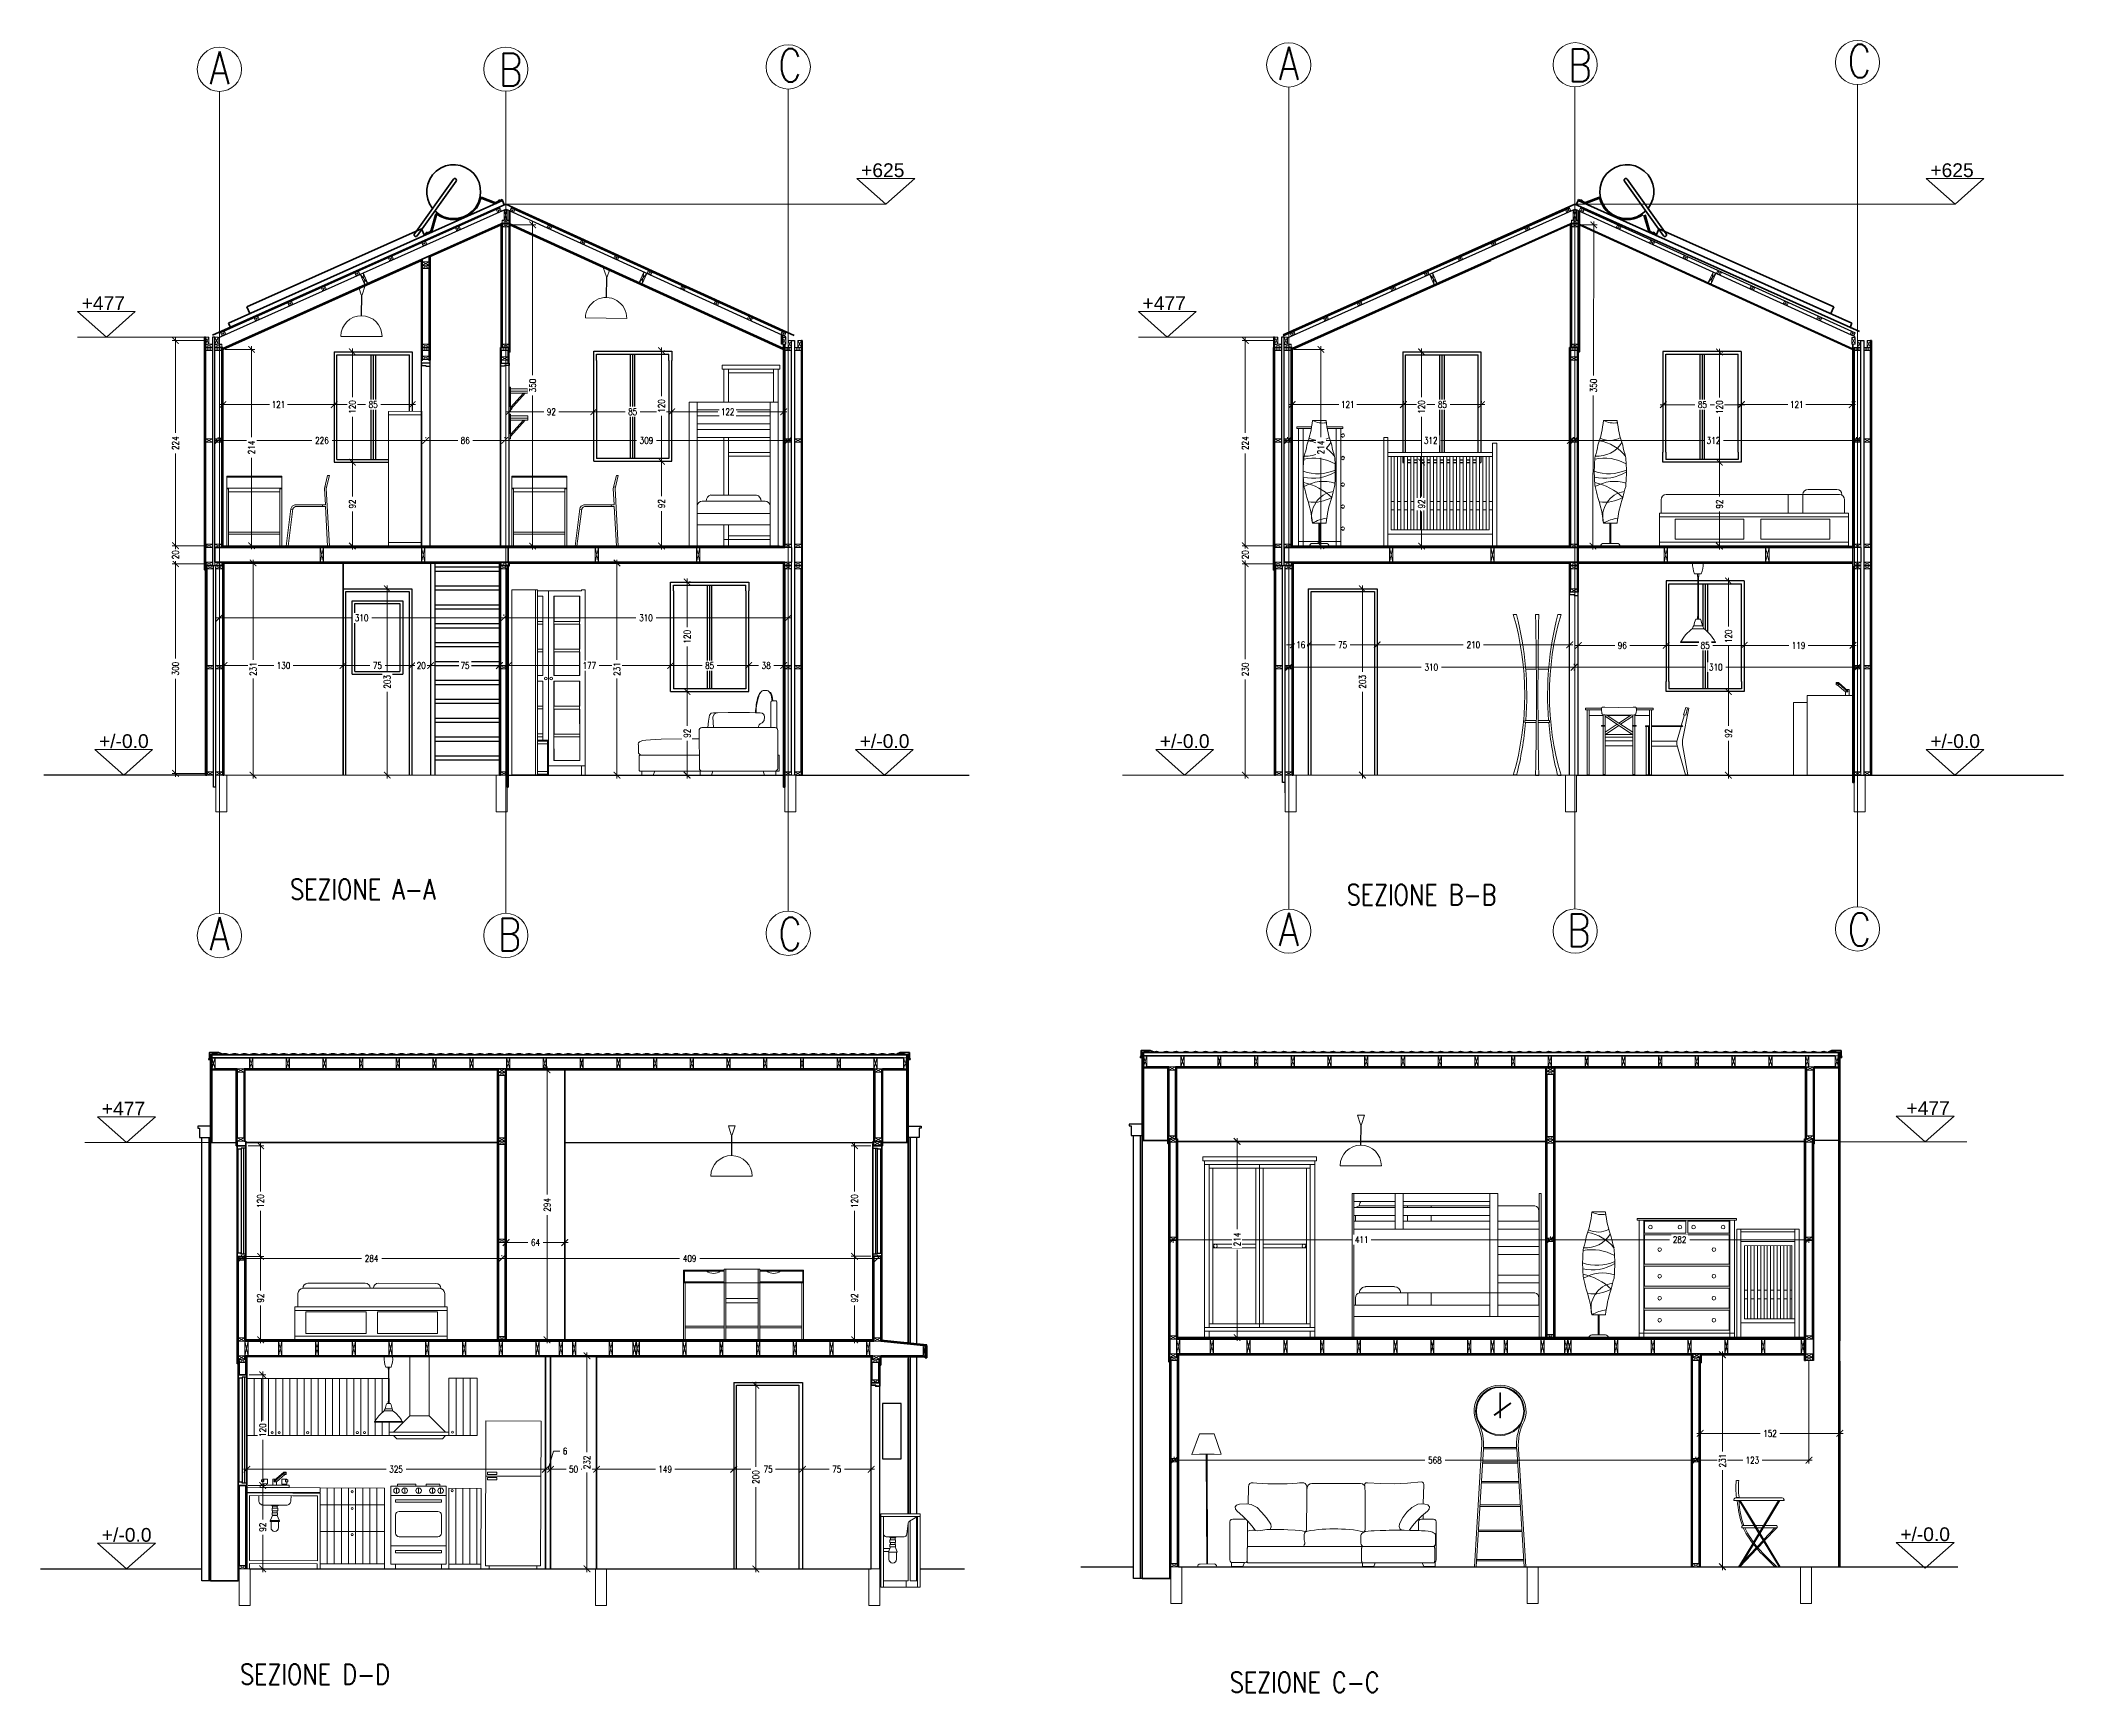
# Model space of a CAD drawing. Header units: centimetres. Extents: x 891 to 3096, y 669 to 2470.
import ezdxf

# ---------------------------------------------------------------- set-up
doc = ezdxf.new("R2010")
doc.units = ezdxf.units.CM
doc.header["$MEASUREMENT"] = 0
doc.linetypes.add('0', pattern=[0])
doc.layers.get('DEFPOINTS').update_dxf_attribs({"color": 210})
for name, color, linetype, lineweight in [('A-ANNO-DIMS', 3, 'Continuous', 18), ('A-ANNO-SYMB', 3, 'Continuous', 18), ('A-DETL-MBND', 3, 'Continuous', 18), ('A-DETL-MCUT', 4, 'Continuous', 25), ('A-ELEV-IDEN', 3, 'Continuous', 18), ('A-ELEV-MBE1', 7, 'Continuous', 35), ('A-ELEV-MBE2', 4, 'Continuous', 25), ('A-FURN', 8, 'Continuous', 18), ('A-SECT-MCUT', 7, 'Continuous', 35), ('A-WALL-STUD', 3, 'Continuous', 18)]:
    doc.layers.add(name, color=color, linetype=linetype, lineweight=lineweight)
doc.styles.add('ARIAL', font='Arial.ttf')
doc.styles.add('E-ROMANS', font='romans.shx', dxfattribs={"width": 0.8})
doc.styles.get("Standard").update_dxf_attribs({"font": 'Arial.ttf'})
doc.dimstyles.new('Copy of TICK_36', dxfattribs={"dimtxt": 3.6, "dimasz": 3.6, "dimexe": 1.8, "dimexo": 1.2, "dimgap": 1.8, "dimtad": 0, "dimdec": 0, "dimzin": 0, "dimdsep": 46, "dimtxsty": 'ARIAL', "dimblk": 'ARCHTICK', "dimblk1": 'ARCHTICK', "dimblk2": 'ARCHTICK', "dimcen": 1.8, "dimdle": 1.8, "dimclrd": 256, "dimclre": 256, "dimclrt": 256, "dimadec": 0, "dimazin": 0, "dimtfac": 1, "dimtdec": 0, "dimtmove": 1, "dimatfit": 3, "dimldrblk": 'OPEN90', "dimfxl": 1, "dimtfill": 1, "dimtolj": 1, "dimtzin": 0, "dimlwd": -1, "dimlwe": -1, "dimarcsym": 0})

msp = doc.modelspace()

# ---------------------------------------------------------------- texts
at = {"char_height": 22.237, "attachment_point": 1, "style": 'E-ROMANS'}
for s, insert in [('SEZIONE A-A', (1163.4, 1555.7)), ('SEZIONE B-B', (2314.7, 1549.8)), ('SEZIONE D-D', (1108.9, 700)), ('SEZIONE C-C', (2187.4, 691.2))]:
    msp.add_mtext_dynamic_manual_height_columns(s, width=404.321, gutter_width=9, heights=[0], dxfattribs=dict(at, insert=insert))
at = {"layer": 'A-ANNO-DIMS'}
for s, p in [('+625', (1785.6, 2321.1)), ('+625', (2950.8, 2321.1)), ('+477', (936.2, 2176.2)), ('+477', (2092.3, 2176.2)), ('+/-0.0', (955.1, 1698.7)), ('+/-0.0', (1784.1, 1698.7)), ('+/-0.0', (2111.2, 1698.7)), ('+/-0.0', (2950.7, 1698.7)), ('+477', (958.2, 1298.1)), ('+477', (2924.8, 1298.7)), ('+/-0.0', (958.2, 833.4)), ('+/-0.0', (2918, 834.1))]:
    msp.add_text(s, height=15.01, dxfattribs=at).set_placement(p)
at = {"layer": 'A-ANNO-SYMB', "char_height": 35.9, "attachment_point": 1, "style": 'E-ROMANS'}
for s, insert in [('A', (1075.4, 2458.2)), ('B', (1390.8, 2456.2)), ('C', (1695.2, 2460.8)), ('A', (2240.6, 2463)), ('B', (2556.1, 2461)), ('C', (2860.5, 2465.5)), ('A', (1075.3, 1514.4)), ('B', (1389.4, 1513.1)), ('C', (1695.3, 1514)), ('A', (2240.5, 1519.1)), ('B', (2554.7, 1517.9)), ('C', (2860.6, 1518.8))]:
    msp.add_mtext_dynamic_manual_height_columns(s, width=37.201, gutter_width=2.5, heights=[0], dxfattribs=dict(at, insert=insert))

# ---------------------------------------------------------------- blocks, each defined once
blk = doc.blocks.new('_ArchTick')
at = {"color": 0, "linetype": 'ByBlock', "const_width": 0.15}
blk.add_lwpolyline([(-0.5, -0.5), (0.5, 0.5)], dxfattribs=at)
blk = doc.blocks.new('*D52')
at = {"layer": 'A-ANNO-DIMS', "transparency": 16777216}
for p, q in [((1072.7, 1899.6), (1034.9, 1899.6)), ((1038.5, 1903.2), (1038.5, 1796.3)), ((1038.5, 1667.4), (1038.5, 1774.3)), ((1073.9, 1671), (1034.9, 1671))]:
    blk.add_line(p, q, dxfattribs=at)
at = {"layer": 'DEFPOINTS', "color": 0, "transparency": 16777216}
for p in [(1075.1, 1899.6), (1038.5, 1671), (1076.3, 1671)]:
    blk.add_point(p, dxfattribs=at)
at = {"layer": 'A-ANNO-DIMS', "transparency": 16777216, "xscale": 7.2, "yscale": 7.2, "zscale": 7.2}
for p, rotation in [((1038.5, 1899.6), 90), ((1038.5, 1671), 270)]:
    blk.add_blockref('_ArchTick', p, dxfattribs=dict(at, rotation=rotation))
at = {"layer": 'A-ANNO-DIMS', "transparency": 16777216, "insert": (1038.5, 1785.3), "char_height": 7.2, "width": 15.432, "attachment_point": 5, "rotation": 90, "style": 'E-ROMANS', "bg_fill": 3, "box_fill_scale": 1.25, "bg_fill_color": 256, "bg_fill_true_color": 13158600, "bg_fill_transparency": 0}
blk.add_mtext('\\A1;300', dxfattribs=at)
blk = doc.blocks.new('_Open90')
at = {"color": 0, "linetype": 'ByBlock', "lineweight": -2}
for p, q in [((0, 0), (-1, 0)), ((-0.5, 0.5), (0, 0)), ((0, 0), (-0.5, -0.5))]:
    blk.add_line(p, q, dxfattribs=at)
blk = doc.blocks.new('*D53')
at = {"layer": 'A-ANNO-DIMS', "transparency": 16777216}
for p, q in [((1072.7, 1919.2), (1034.9, 1919.2)), ((1038.5, 1919.2), (1038.5, 1926.4)), ((1038.5, 1919.2), (1038.5, 1917.6)), ((1072.7, 1899.6), (1034.9, 1899.6)), ((1038.5, 1899.6), (1038.5, 1901.1)), ((1038.5, 1899.6), (1038.5, 1892.4))]:
    blk.add_line(p, q, dxfattribs=at)
at = {"layer": 'DEFPOINTS', "color": 0, "transparency": 16777216}
for p in [(1075.1, 1919.2), (1075.1, 1899.6)]:
    blk.add_point(p, dxfattribs=at)
at = {"layer": 'A-ANNO-DIMS', "transparency": 16777216, "xscale": 7.2, "yscale": 7.2, "zscale": 7.2}
for p, rotation in [((1038.5, 1919.2), 270), ((1038.5, 1899.6), 90)]:
    blk.add_blockref('_ArchTick', p, dxfattribs=dict(at, rotation=rotation))
at = {"layer": 'A-ANNO-DIMS', "transparency": 16777216, "insert": (1038.5, 1909.4), "char_height": 7.2, "attachment_point": 5, "rotation": 90, "style": 'E-ROMANS', "bg_fill": 3, "box_fill_scale": 1.25, "bg_fill_color": 256, "bg_fill_true_color": 13158600, "bg_fill_transparency": 0}
blk.add_mtext('\\A1;20', dxfattribs=at)
at = {"layer": 'DEFPOINTS', "color": 0, "transparency": 16777216}
blk.add_point((1038.5, 1919.2), dxfattribs=at)
blk = doc.blocks.new('*D54')
at = {"layer": 'A-ANNO-DIMS', "transparency": 16777216}
for p, q in [((1070.7, 2142.9), (1034.9, 2142.9)), ((1038.5, 2146.5), (1038.5, 2042.2)), ((1038.5, 1915.6), (1038.5, 2019.9)), ((1072.7, 1919.2), (1034.9, 1919.2))]:
    blk.add_line(p, q, dxfattribs=at)
at = {"layer": 'DEFPOINTS', "color": 0, "transparency": 16777216}
for p in [(1038.5, 2142.9), (1073.1, 2142.9), (1075.1, 1919.2)]:
    blk.add_point(p, dxfattribs=at)
at = {"layer": 'A-ANNO-DIMS', "transparency": 16777216, "xscale": 7.2, "yscale": 7.2, "zscale": 7.2}
for p, rotation in [((1038.5, 2142.9), 90), ((1038.5, 1919.2), 270)]:
    blk.add_blockref('_ArchTick', p, dxfattribs=dict(at, rotation=rotation))
at = {"layer": 'A-ANNO-DIMS', "transparency": 16777216, "insert": (1038.5, 2031), "char_height": 7.2, "attachment_point": 5, "rotation": 90, "style": 'E-ROMANS', "bg_fill": 3, "box_fill_scale": 1.25, "bg_fill_color": 256, "bg_fill_true_color": 13158600, "bg_fill_transparency": 0}
blk.add_mtext('\\A1;224', dxfattribs=at)
blk = doc.blocks.new('*D55')
at = {"layer": 'A-ANNO-DIMS', "transparency": 16777216}
for p, q in [((1081.5, 2034), (1187.1, 2034)), ((1085.1, 2036.3), (1085.1, 2037.6)), ((1314.8, 2034), (1209.2, 2034)), ((1311.2, 2036.4), (1311.2, 2037.6))]:
    blk.add_line(p, q, dxfattribs=at)
at = {"layer": 'DEFPOINTS', "color": 0, "transparency": 16777216}
for p in [(1085.1, 2034), (1085.1, 2033.9), (1311.2, 2034)]:
    blk.add_point(p, dxfattribs=at)
at = {"layer": 'A-ANNO-DIMS', "transparency": 16777216, "xscale": 7.2, "yscale": 7.2, "zscale": 7.2, "rotation": 180}
blk.add_blockref('_ArchTick', (1085.1, 2034), dxfattribs=at)
at = {"layer": 'A-ANNO-DIMS', "transparency": 16777216, "xscale": 7.2, "yscale": 7.2, "zscale": 7.2}
blk.add_blockref('_ArchTick', (1311.2, 2034), dxfattribs=at)
at = {"layer": 'A-ANNO-DIMS', "transparency": 16777216, "insert": (1198.1, 2034), "char_height": 7.2, "attachment_point": 5, "style": 'E-ROMANS', "bg_fill": 3, "box_fill_scale": 1.25, "bg_fill_color": 256, "bg_fill_true_color": 13158600, "bg_fill_transparency": 0}
blk.add_mtext('\\A1;226', dxfattribs=at)
blk = doc.blocks.new('*D56')
at = {"layer": 'A-ANNO-DIMS', "transparency": 16777216}
for p, q in [((1307.6, 2034), (1346, 2034)), ((1311.2, 2036.4), (1311.2, 2037.6)), ((1400.9, 2034), (1362.5, 2034)), ((1397.3, 2036.4), (1397.3, 2037.6))]:
    blk.add_line(p, q, dxfattribs=at)
at = {"layer": 'DEFPOINTS', "color": 0, "transparency": 16777216}
for p in [(1311.2, 2034), (1311.2, 2034), (1397.3, 2034)]:
    blk.add_point(p, dxfattribs=at)
at = {"layer": 'A-ANNO-DIMS', "transparency": 16777216, "xscale": 7.2, "yscale": 7.2, "zscale": 7.2, "rotation": 180}
blk.add_blockref('_ArchTick', (1311.2, 2034), dxfattribs=at)
at = {"layer": 'A-ANNO-DIMS', "transparency": 16777216, "xscale": 7.2, "yscale": 7.2, "zscale": 7.2}
blk.add_blockref('_ArchTick', (1397.3, 2034), dxfattribs=at)
at = {"layer": 'A-ANNO-DIMS', "transparency": 16777216, "insert": (1354.2, 2034), "char_height": 7.2, "attachment_point": 5, "style": 'E-ROMANS', "bg_fill": 3, "box_fill_scale": 1.25, "bg_fill_color": 256, "bg_fill_true_color": 13158600, "bg_fill_transparency": 0}
blk.add_mtext('\\A1;86', dxfattribs=at)
blk = doc.blocks.new('*D57')
at = {"layer": 'A-ANNO-DIMS', "transparency": 16777216}
for p, q in [((1393.7, 2034), (1540.9, 2034)), ((1397.3, 2036.4), (1397.3, 2037.6)), ((1709.8, 2034), (1562.6, 2034)), ((1706.2, 2036.4), (1706.2, 2037.6))]:
    blk.add_line(p, q, dxfattribs=at)
at = {"layer": 'DEFPOINTS', "color": 0, "transparency": 16777216}
for p in [(1397.3, 2034), (1706.2, 2034), (1706.2, 2034)]:
    blk.add_point(p, dxfattribs=at)
at = {"layer": 'A-ANNO-DIMS', "transparency": 16777216, "xscale": 7.2, "yscale": 7.2, "zscale": 7.2, "rotation": 180}
blk.add_blockref('_ArchTick', (1397.3, 2034), dxfattribs=at)
at = {"layer": 'A-ANNO-DIMS', "transparency": 16777216, "xscale": 7.2, "yscale": 7.2, "zscale": 7.2}
blk.add_blockref('_ArchTick', (1706.2, 2034), dxfattribs=at)
at = {"layer": 'A-ANNO-DIMS', "transparency": 16777216, "insert": (1551.7, 2034), "char_height": 7.2, "attachment_point": 5, "style": 'E-ROMANS', "bg_fill": 3, "box_fill_scale": 1.25, "bg_fill_color": 256, "bg_fill_true_color": 13158600, "bg_fill_transparency": 0}
blk.add_mtext('\\A1;309', dxfattribs=at)
blk = doc.blocks.new('*D58')
at = {"layer": 'A-ANNO-DIMS', "transparency": 16777216}
for p, q in [((1086.5, 2073.1), (1140.9, 2073.1)), ((1090.1, 2075.5), (1090.1, 2076.7)), ((1215, 2073.1), (1160.5, 2073.1)), ((1211.4, 2075.5), (1211.4, 2076.7))]:
    blk.add_line(p, q, dxfattribs=at)
at = {"layer": 'DEFPOINTS', "color": 0, "transparency": 16777216}
for p in [(1090.1, 2073.1), (1090.1, 2073.1), (1211.4, 2073.1)]:
    blk.add_point(p, dxfattribs=at)
at = {"layer": 'A-ANNO-DIMS', "transparency": 16777216, "xscale": 7.2, "yscale": 7.2, "zscale": 7.2, "rotation": 180}
blk.add_blockref('_ArchTick', (1090.1, 2073.1), dxfattribs=at)
at = {"layer": 'A-ANNO-DIMS', "transparency": 16777216, "xscale": 7.2, "yscale": 7.2, "zscale": 7.2}
blk.add_blockref('_ArchTick', (1211.4, 2073.1), dxfattribs=at)
at = {"layer": 'A-ANNO-DIMS', "transparency": 16777216, "insert": (1150.7, 2073.1), "char_height": 7.2, "attachment_point": 5, "style": 'E-ROMANS', "bg_fill": 3, "box_fill_scale": 1.25, "bg_fill_color": 256, "bg_fill_true_color": 13158600, "bg_fill_transparency": 0}
blk.add_mtext('\\A1;121', dxfattribs=at)
blk = doc.blocks.new('*D59')
at = {"layer": 'A-ANNO-DIMS', "transparency": 16777216}
for p, q in [((1231.2, 2014), (1231.2, 1972.9)), ((1233.6, 2010.4), (1234.8, 2010.4)), ((1231.2, 1915.3), (1231.2, 1956.4)), ((1092.5, 1918.9), (1234.8, 1918.9))]:
    blk.add_line(p, q, dxfattribs=at)
at = {"layer": 'DEFPOINTS', "color": 0, "transparency": 16777216}
for p in [(1231.2, 2010.4), (1090.1, 1918.9), (1231.2, 1918.9)]:
    blk.add_point(p, dxfattribs=at)
at = {"layer": 'A-ANNO-DIMS', "transparency": 16777216, "xscale": 7.2, "yscale": 7.2, "zscale": 7.2}
for p, rotation in [((1231.2, 2010.4), 90), ((1231.2, 1918.9), 270)]:
    blk.add_blockref('_ArchTick', p, dxfattribs=dict(at, rotation=rotation))
at = {"layer": 'A-ANNO-DIMS', "transparency": 16777216, "insert": (1231.2, 1964.7), "char_height": 7.2, "attachment_point": 5, "rotation": 90, "style": 'E-ROMANS', "bg_fill": 3, "box_fill_scale": 1.25, "bg_fill_color": 256, "bg_fill_true_color": 13158600, "bg_fill_transparency": 0}
blk.add_mtext('\\A1;92', dxfattribs=at)
blk = doc.blocks.new('*D60')
at = {"layer": 'A-ANNO-DIMS', "transparency": 16777216}
for p, q in [((1207.8, 2073.1), (1245.6, 2073.1)), ((1211.4, 2075.5), (1211.4, 2076.7)), ((1300, 2073.1), (1262.2, 2073.1)), ((1296.4, 2075.5), (1296.4, 2076.7))]:
    blk.add_line(p, q, dxfattribs=at)
at = {"layer": 'DEFPOINTS', "color": 0, "transparency": 16777216}
for p in [(1211.4, 2073.1), (1296.4, 2073.1), (1296.4, 2073.1)]:
    blk.add_point(p, dxfattribs=at)
at = {"layer": 'A-ANNO-DIMS', "transparency": 16777216, "xscale": 7.2, "yscale": 7.2, "zscale": 7.2, "rotation": 180}
blk.add_blockref('_ArchTick', (1211.4, 2073.1), dxfattribs=at)
at = {"layer": 'A-ANNO-DIMS', "transparency": 16777216, "xscale": 7.2, "yscale": 7.2, "zscale": 7.2}
blk.add_blockref('_ArchTick', (1296.4, 2073.1), dxfattribs=at)
at = {"layer": 'A-ANNO-DIMS', "transparency": 16777216, "insert": (1253.9, 2073.1), "char_height": 7.2, "attachment_point": 5, "style": 'E-ROMANS', "bg_fill": 3, "box_fill_scale": 1.25, "bg_fill_color": 256, "bg_fill_true_color": 13158600, "bg_fill_transparency": 0}
blk.add_mtext('\\A1;85', dxfattribs=at)
blk = doc.blocks.new('*D61')
at = {"layer": 'A-ANNO-DIMS', "transparency": 16777216}
for p, q in [((1092.5, 2133.3), (1125, 2133.3)), ((1121.4, 2136.9), (1121.4, 2037.4)), ((1121.4, 1915.6), (1121.4, 2015.1)), ((1092.5, 1919.2), (1125, 1919.2))]:
    blk.add_line(p, q, dxfattribs=at)
at = {"layer": 'DEFPOINTS', "color": 0, "transparency": 16777216}
for p in [(1090.1, 2133.3), (1121.4, 2133.3), (1090.1, 1919.2)]:
    blk.add_point(p, dxfattribs=at)
at = {"layer": 'A-ANNO-DIMS', "transparency": 16777216, "xscale": 7.2, "yscale": 7.2, "zscale": 7.2}
for p, rotation in [((1121.4, 2133.3), 90), ((1121.4, 1919.2), 270)]:
    blk.add_blockref('_ArchTick', p, dxfattribs=dict(at, rotation=rotation))
at = {"layer": 'A-ANNO-DIMS', "transparency": 16777216, "insert": (1121.4, 2026.3), "char_height": 7.2, "attachment_point": 5, "rotation": 90, "style": 'E-ROMANS', "bg_fill": 3, "box_fill_scale": 1.25, "bg_fill_color": 256, "bg_fill_true_color": 13158600, "bg_fill_transparency": 0}
blk.add_mtext('\\A1;214', dxfattribs=at)
blk = doc.blocks.new('*D62')
at = {"layer": 'A-ANNO-DIMS', "transparency": 16777216}
for p, q in [((1427.7, 2272.6), (1427.7, 2105)), ((1405.4, 2269), (1431.3, 2269)), ((1427.7, 1915.3), (1427.7, 2082.9)), ((1404.4, 1918.9), (1431.3, 1918.9))]:
    blk.add_line(p, q, dxfattribs=at)
at = {"layer": 'DEFPOINTS', "color": 0, "transparency": 16777216}
for p in [(1403, 2269), (1427.7, 2269), (1402, 1918.9)]:
    blk.add_point(p, dxfattribs=at)
at = {"layer": 'A-ANNO-DIMS', "transparency": 16777216, "xscale": 7.2, "yscale": 7.2, "zscale": 7.2}
for p, rotation in [((1427.7, 2269), 90), ((1427.7, 1918.9), 270)]:
    blk.add_blockref('_ArchTick', p, dxfattribs=dict(at, rotation=rotation))
at = {"layer": 'A-ANNO-DIMS', "transparency": 16777216, "insert": (1427.7, 2093.9), "char_height": 7.2, "attachment_point": 5, "rotation": 90, "style": 'E-ROMANS', "bg_fill": 3, "box_fill_scale": 1.25, "bg_fill_color": 256, "bg_fill_true_color": 13158600, "bg_fill_transparency": 0}
blk.add_mtext('\\A1;350', dxfattribs=at)
blk = doc.blocks.new('*D63')
at = {"layer": 'A-ANNO-DIMS', "transparency": 16777216}
for p, q in [((1398.4, 2065.3), (1439.8, 2065.3)), ((1402, 2067.7), (1402, 2068.9)), ((1497.8, 2065.3), (1456.4, 2065.3)), ((1494.2, 2067.7), (1494.2, 2068.9))]:
    blk.add_line(p, q, dxfattribs=at)
at = {"layer": 'DEFPOINTS', "color": 0, "transparency": 16777216}
for p in [(1402, 2065.3), (1494.2, 2065.3), (1494.2, 2065.3)]:
    blk.add_point(p, dxfattribs=at)
at = {"layer": 'A-ANNO-DIMS', "transparency": 16777216, "xscale": 7.2, "yscale": 7.2, "zscale": 7.2, "rotation": 180}
blk.add_blockref('_ArchTick', (1402, 2065.3), dxfattribs=at)
at = {"layer": 'A-ANNO-DIMS', "transparency": 16777216, "xscale": 7.2, "yscale": 7.2, "zscale": 7.2}
blk.add_blockref('_ArchTick', (1494.2, 2065.3), dxfattribs=at)
at = {"layer": 'A-ANNO-DIMS', "transparency": 16777216, "insert": (1448.1, 2065.3), "char_height": 7.2, "attachment_point": 5, "style": 'E-ROMANS', "bg_fill": 3, "box_fill_scale": 1.25, "bg_fill_color": 256, "bg_fill_true_color": 13158600, "bg_fill_transparency": 0}
blk.add_mtext('\\A1;92', dxfattribs=at)
blk = doc.blocks.new('*D64')
at = {"layer": 'A-ANNO-DIMS', "transparency": 16777216}
for p, q in [((1490.6, 2065.3), (1528.4, 2065.3)), ((1494.2, 2067.7), (1494.2, 2068.9)), ((1582.8, 2065.3), (1545, 2065.3)), ((1579.2, 2066.1), (1579.2, 2068.9))]:
    blk.add_line(p, q, dxfattribs=at)
at = {"layer": 'DEFPOINTS', "color": 0, "transparency": 16777216}
for p in [(1494.2, 2065.3), (1579.2, 2065.3), (1579.2, 2063.7)]:
    blk.add_point(p, dxfattribs=at)
at = {"layer": 'A-ANNO-DIMS', "transparency": 16777216, "xscale": 7.2, "yscale": 7.2, "zscale": 7.2, "rotation": 180}
blk.add_blockref('_ArchTick', (1494.2, 2065.3), dxfattribs=at)
at = {"layer": 'A-ANNO-DIMS', "transparency": 16777216, "xscale": 7.2, "yscale": 7.2, "zscale": 7.2}
blk.add_blockref('_ArchTick', (1579.2, 2065.3), dxfattribs=at)
at = {"layer": 'A-ANNO-DIMS', "transparency": 16777216, "insert": (1536.7, 2065.3), "char_height": 7.2, "attachment_point": 5, "style": 'E-ROMANS', "bg_fill": 3, "box_fill_scale": 1.25, "bg_fill_color": 256, "bg_fill_true_color": 13158600, "bg_fill_transparency": 0}
blk.add_mtext('\\A1;85', dxfattribs=at)
blk = doc.blocks.new('*D65')
at = {"layer": 'A-ANNO-DIMS', "transparency": 16777216}
for p, q in [((1575.6, 2065.3), (1629.6, 2065.3)), ((1579.2, 2067.7), (1579.2, 2068.9)), ((1704.8, 2065.3), (1650.8, 2065.3)), ((1701.2, 2067.7), (1701.2, 2068.9))]:
    blk.add_line(p, q, dxfattribs=at)
at = {"layer": 'DEFPOINTS', "color": 0, "transparency": 16777216}
for p in [(1579.2, 2065.3), (1701.2, 2065.3), (1701.2, 2065.3)]:
    blk.add_point(p, dxfattribs=at)
at = {"layer": 'A-ANNO-DIMS', "transparency": 16777216, "xscale": 7.2, "yscale": 7.2, "zscale": 7.2, "rotation": 180}
blk.add_blockref('_ArchTick', (1579.2, 2065.3), dxfattribs=at)
at = {"layer": 'A-ANNO-DIMS', "transparency": 16777216, "xscale": 7.2, "yscale": 7.2, "zscale": 7.2}
blk.add_blockref('_ArchTick', (1701.2, 2065.3), dxfattribs=at)
at = {"layer": 'A-ANNO-DIMS', "transparency": 16777216, "insert": (1640.2, 2065.3), "char_height": 7.2, "attachment_point": 5, "style": 'E-ROMANS', "bg_fill": 3, "box_fill_scale": 1.25, "bg_fill_color": 256, "bg_fill_true_color": 13158600, "bg_fill_transparency": 0}
blk.add_mtext('\\A1;122', dxfattribs=at)
blk = doc.blocks.new('*D66')
at = {"layer": 'A-ANNO-DIMS', "transparency": 16777216}
for p, q in [((1231.2, 2134.1), (1231.2, 2081.1)), ((1233.6, 2130.5), (1234.8, 2130.5)), ((1231.2, 2006.8), (1231.2, 2059.9)), ((1233.6, 2010.4), (1234.8, 2010.4))]:
    blk.add_line(p, q, dxfattribs=at)
at = {"layer": 'DEFPOINTS', "color": 0, "transparency": 16777216}
for p in [(1231.2, 2130.5), (1231.2, 2130.5), (1231.2, 2010.4)]:
    blk.add_point(p, dxfattribs=at)
at = {"layer": 'A-ANNO-DIMS', "transparency": 16777216, "xscale": 7.2, "yscale": 7.2, "zscale": 7.2}
for p, rotation in [((1231.2, 2130.5), 90), ((1231.2, 2010.4), 270)]:
    blk.add_blockref('_ArchTick', p, dxfattribs=dict(at, rotation=rotation))
at = {"layer": 'A-ANNO-DIMS', "transparency": 16777216, "insert": (1231.2, 2070.5), "char_height": 7.2, "attachment_point": 5, "rotation": 90, "style": 'E-ROMANS', "bg_fill": 3, "box_fill_scale": 1.25, "bg_fill_color": 256, "bg_fill_true_color": 13158600, "bg_fill_transparency": 0}
blk.add_mtext('\\A1;120', dxfattribs=at)
blk = doc.blocks.new('*D67')
at = {"layer": 'A-ANNO-DIMS', "transparency": 16777216}
for p, q in [((1568.1, 2014.9), (1568.1, 1973.4)), ((1570.5, 2011.3), (1571.7, 2011.3)), ((1568.1, 1915.3), (1568.1, 1956.8)), ((1570.5, 1918.9), (1571.7, 1918.9))]:
    blk.add_line(p, q, dxfattribs=at)
at = {"layer": 'DEFPOINTS', "color": 0, "transparency": 16777216}
for p in [(1568.1, 2011.3), (1568.1, 1918.9), (1568.1, 1918.9)]:
    blk.add_point(p, dxfattribs=at)
at = {"layer": 'A-ANNO-DIMS', "transparency": 16777216, "xscale": 7.2, "yscale": 7.2, "zscale": 7.2}
for p, rotation in [((1568.1, 2011.3), 90), ((1568.1, 1918.9), 270)]:
    blk.add_blockref('_ArchTick', p, dxfattribs=dict(at, rotation=rotation))
at = {"layer": 'A-ANNO-DIMS', "transparency": 16777216, "insert": (1568.1, 1965.1), "char_height": 7.2, "attachment_point": 5, "rotation": 90, "style": 'E-ROMANS', "bg_fill": 3, "box_fill_scale": 1.25, "bg_fill_color": 256, "bg_fill_true_color": 13158600, "bg_fill_transparency": 0}
blk.add_mtext('\\A1;92', dxfattribs=at)
blk = doc.blocks.new('*D68')
at = {"layer": 'A-ANNO-DIMS', "transparency": 16777216}
for p, q in [((1568.1, 2135.4), (1568.1, 2082.2)), ((1570.5, 2131.8), (1571.7, 2131.8)), ((1568.1, 2007.7), (1568.1, 2061)), ((1570.5, 2011.3), (1571.7, 2011.3))]:
    blk.add_line(p, q, dxfattribs=at)
at = {"layer": 'DEFPOINTS', "color": 0, "transparency": 16777216}
for p in [(1568.1, 2131.8), (1568.1, 2131.8), (1568.1, 2011.3)]:
    blk.add_point(p, dxfattribs=at)
at = {"layer": 'A-ANNO-DIMS', "transparency": 16777216, "xscale": 7.2, "yscale": 7.2, "zscale": 7.2}
for p, rotation in [((1568.1, 2131.8), 90), ((1568.1, 2011.3), 270)]:
    blk.add_blockref('_ArchTick', p, dxfattribs=dict(at, rotation=rotation))
at = {"layer": 'A-ANNO-DIMS', "transparency": 16777216, "insert": (1568.1, 2071.6), "char_height": 7.2, "attachment_point": 5, "rotation": 90, "style": 'E-ROMANS', "bg_fill": 3, "box_fill_scale": 1.25, "bg_fill_color": 256, "bg_fill_true_color": 13158600, "bg_fill_transparency": 0}
blk.add_mtext('\\A1;120', dxfattribs=at)
blk = doc.blocks.new('*D69')
at = {"layer": 'A-ANNO-DIMS', "transparency": 16777216}
for p, q in [((1082.7, 1840.5), (1230.3, 1840.5)), ((1086.3, 1838.7), (1086.3, 1836.9)), ((1399.9, 1840.5), (1252.3, 1840.5)), ((1396.3, 1842.9), (1396.3, 1844.1))]:
    blk.add_line(p, q, dxfattribs=at)
at = {"layer": 'DEFPOINTS', "color": 0, "transparency": 16777216}
for p in [(1086.3, 1841.1), (1396.3, 1840.5), (1396.3, 1840.5)]:
    blk.add_point(p, dxfattribs=at)
at = {"layer": 'A-ANNO-DIMS', "transparency": 16777216, "xscale": 7.2, "yscale": 7.2, "zscale": 7.2, "rotation": 180}
blk.add_blockref('_ArchTick', (1086.3, 1840.5), dxfattribs=at)
at = {"layer": 'A-ANNO-DIMS', "transparency": 16777216, "xscale": 7.2, "yscale": 7.2, "zscale": 7.2}
blk.add_blockref('_ArchTick', (1396.3, 1840.5), dxfattribs=at)
at = {"layer": 'A-ANNO-DIMS', "transparency": 16777216, "insert": (1241.3, 1840.5), "char_height": 7.2, "attachment_point": 5, "style": 'E-ROMANS', "bg_fill": 3, "box_fill_scale": 1.25, "bg_fill_color": 256, "bg_fill_true_color": 13158600, "bg_fill_transparency": 0}
blk.add_mtext('\\A1;310', dxfattribs=at)
blk = doc.blocks.new('*D70')
at = {"layer": 'A-ANNO-DIMS', "transparency": 16777216}
for p, q in [((1087.7, 1788.6), (1145.6, 1788.6)), ((1091.3, 1789.2), (1091.3, 1792.2)), ((1224.7, 1788.6), (1166.8, 1788.6)), ((1221.1, 1671.6), (1221.1, 1792.2))]:
    blk.add_line(p, q, dxfattribs=at)
at = {"layer": 'DEFPOINTS', "color": 0, "transparency": 16777216}
for p in [(1091.3, 1786.8), (1221.1, 1788.6), (1221.1, 1669.2)]:
    blk.add_point(p, dxfattribs=at)
at = {"layer": 'A-ANNO-DIMS', "transparency": 16777216, "xscale": 7.2, "yscale": 7.2, "zscale": 7.2, "rotation": 180}
blk.add_blockref('_ArchTick', (1091.3, 1788.6), dxfattribs=at)
at = {"layer": 'A-ANNO-DIMS', "transparency": 16777216, "xscale": 7.2, "yscale": 7.2, "zscale": 7.2}
blk.add_blockref('_ArchTick', (1221.1, 1788.6), dxfattribs=at)
at = {"layer": 'A-ANNO-DIMS', "transparency": 16777216, "insert": (1156.2, 1788.6), "char_height": 7.2, "attachment_point": 5, "style": 'E-ROMANS', "bg_fill": 3, "box_fill_scale": 1.25, "bg_fill_color": 256, "bg_fill_true_color": 13158600, "bg_fill_transparency": 0}
blk.add_mtext('\\A1;130', dxfattribs=at)
blk = doc.blocks.new('*D71')
at = {"layer": 'A-ANNO-DIMS', "transparency": 16777216}
for p, q in [((1217.5, 1788.6), (1250.3, 1788.6)), ((1221.1, 1791), (1221.1, 1792.2)), ((1299.7, 1788.6), (1266.9, 1788.6)), ((1296.1, 1791), (1296.1, 1792.2))]:
    blk.add_line(p, q, dxfattribs=at)
at = {"layer": 'DEFPOINTS', "color": 0, "transparency": 16777216}
for p in [(1221.1, 1788.6), (1296.1, 1788.6), (1296.1, 1788.6)]:
    blk.add_point(p, dxfattribs=at)
at = {"layer": 'A-ANNO-DIMS', "transparency": 16777216, "xscale": 7.2, "yscale": 7.2, "zscale": 7.2, "rotation": 180}
blk.add_blockref('_ArchTick', (1221.1, 1788.6), dxfattribs=at)
at = {"layer": 'A-ANNO-DIMS', "transparency": 16777216, "xscale": 7.2, "yscale": 7.2, "zscale": 7.2}
blk.add_blockref('_ArchTick', (1296.1, 1788.6), dxfattribs=at)
at = {"layer": 'A-ANNO-DIMS', "transparency": 16777216, "insert": (1258.6, 1788.6), "char_height": 7.2, "attachment_point": 5, "style": 'E-ROMANS', "bg_fill": 3, "box_fill_scale": 1.25, "bg_fill_color": 256, "bg_fill_true_color": 13158600, "bg_fill_transparency": 0}
blk.add_mtext('\\A1;75', dxfattribs=at)
blk = doc.blocks.new('*D72')
at = {"layer": 'A-ANNO-DIMS', "transparency": 16777216}
for p, q in [((1296.1, 1788.6), (1288.9, 1788.6)), ((1296.1, 1791), (1296.1, 1792.2)), ((1296.1, 1788.6), (1298, 1788.6)), ((1316.4, 1788.6), (1314.5, 1788.6)), ((1316.4, 1791), (1316.4, 1792.2)), ((1316.4, 1788.6), (1323.6, 1788.6))]:
    blk.add_line(p, q, dxfattribs=at)
at = {"layer": 'A-ANNO-DIMS', "transparency": 16777216, "xscale": 7.2, "yscale": 7.2, "zscale": 7.2}
blk.add_blockref('_ArchTick', (1296.1, 1788.6), dxfattribs=at)
at = {"layer": 'A-ANNO-DIMS', "transparency": 16777216, "xscale": 7.2, "yscale": 7.2, "zscale": 7.2, "rotation": 180}
blk.add_blockref('_ArchTick', (1316.4, 1788.6), dxfattribs=at)
at = {"layer": 'A-ANNO-DIMS', "transparency": 16777216, "insert": (1306.3, 1788.6), "char_height": 7.2, "attachment_point": 5, "style": 'E-ROMANS', "bg_fill": 3, "box_fill_scale": 1.25, "bg_fill_color": 256, "bg_fill_true_color": 13158600, "bg_fill_transparency": 0}
blk.add_mtext('\\A1;20', dxfattribs=at)
at = {"layer": 'DEFPOINTS', "color": 0, "transparency": 16777216}
for p in [(1296.1, 1788.6), (1316.4, 1788.6), (1316.4, 1788.6)]:
    blk.add_point(p, dxfattribs=at)
blk = doc.blocks.new('*D73')
at = {"layer": 'A-ANNO-DIMS', "transparency": 16777216}
for p, q in [((1312.8, 1788.6), (1345.7, 1788.6)), ((1316.4, 1791), (1316.4, 1792.2)), ((1395.1, 1788.6), (1362.2, 1788.6)), ((1391.5, 1790.7), (1391.5, 1792.2))]:
    blk.add_line(p, q, dxfattribs=at)
at = {"layer": 'DEFPOINTS', "color": 0, "transparency": 16777216}
for p in [(1316.4, 1788.6), (1391.5, 1788.6), (1391.5, 1788.3)]:
    blk.add_point(p, dxfattribs=at)
at = {"layer": 'A-ANNO-DIMS', "transparency": 16777216, "xscale": 7.2, "yscale": 7.2, "zscale": 7.2, "rotation": 180}
blk.add_blockref('_ArchTick', (1316.4, 1788.6), dxfattribs=at)
at = {"layer": 'A-ANNO-DIMS', "transparency": 16777216, "xscale": 7.2, "yscale": 7.2, "zscale": 7.2}
blk.add_blockref('_ArchTick', (1391.5, 1788.6), dxfattribs=at)
at = {"layer": 'A-ANNO-DIMS', "transparency": 16777216, "insert": (1354, 1788.6), "char_height": 7.2, "attachment_point": 5, "style": 'E-ROMANS', "bg_fill": 3, "box_fill_scale": 1.25, "bg_fill_color": 256, "bg_fill_true_color": 13158600, "bg_fill_transparency": 0}
blk.add_mtext('\\A1;75', dxfattribs=at)
blk = doc.blocks.new('*D74')
at = {"layer": 'A-ANNO-DIMS', "transparency": 16777216}
for p, q in [((1269.3, 1875.9), (1269.3, 1781.8)), ((1223.5, 1872.3), (1272.9, 1872.3)), ((1269.3, 1665.6), (1269.3, 1759.8)), ((1223.5, 1669.2), (1272.9, 1669.2))]:
    blk.add_line(p, q, dxfattribs=at)
at = {"layer": 'DEFPOINTS', "color": 0, "transparency": 16777216}
for p in [(1221.1, 1872.3), (1269.3, 1872.3), (1221.1, 1669.2)]:
    blk.add_point(p, dxfattribs=at)
at = {"layer": 'A-ANNO-DIMS', "transparency": 16777216, "xscale": 7.2, "yscale": 7.2, "zscale": 7.2}
for p, rotation in [((1269.3, 1872.3), 90), ((1269.3, 1669.2), 270)]:
    blk.add_blockref('_ArchTick', p, dxfattribs=dict(at, rotation=rotation))
at = {"layer": 'A-ANNO-DIMS', "transparency": 16777216, "insert": (1269.3, 1770.8), "char_height": 7.2, "attachment_point": 5, "rotation": 90, "style": 'E-ROMANS', "bg_fill": 3, "box_fill_scale": 1.25, "bg_fill_color": 256, "bg_fill_true_color": 13158600, "bg_fill_transparency": 0}
blk.add_mtext('\\A1;203', dxfattribs=at)
blk = doc.blocks.new('*D75')
at = {"layer": 'A-ANNO-DIMS', "transparency": 16777216}
for p, q in [((1093.7, 1900.4), (1126.6, 1900.4)), ((1123, 1904), (1123, 1795)), ((1123, 1665.6), (1123, 1774.6)), ((1093.7, 1669.2), (1126.6, 1669.2))]:
    blk.add_line(p, q, dxfattribs=at)
at = {"layer": 'DEFPOINTS', "color": 0, "transparency": 16777216}
for p in [(1091.3, 1900.4), (1123, 1900.4), (1091.3, 1669.2)]:
    blk.add_point(p, dxfattribs=at)
at = {"layer": 'A-ANNO-DIMS', "transparency": 16777216, "xscale": 7.2, "yscale": 7.2, "zscale": 7.2}
for p, rotation in [((1123, 1900.4), 90), ((1123, 1669.2), 270)]:
    blk.add_blockref('_ArchTick', p, dxfattribs=dict(at, rotation=rotation))
at = {"layer": 'A-ANNO-DIMS', "transparency": 16777216, "insert": (1123, 1784.8), "char_height": 7.2, "attachment_point": 5, "rotation": 90, "style": 'E-ROMANS', "bg_fill": 3, "box_fill_scale": 1.25, "bg_fill_color": 256, "bg_fill_true_color": 13158600, "bg_fill_transparency": 0}
blk.add_mtext('\\A1;231', dxfattribs=at)
blk = doc.blocks.new('*D76')
at = {"layer": 'A-ANNO-DIMS', "transparency": 16777216}
for p, q in [((1392.7, 1840.5), (1540.2, 1840.5)), ((1396.3, 1842.9), (1396.3, 1844.1)), ((1709.8, 1840.5), (1562.2, 1840.5)), ((1706.2, 1838.1), (1706.2, 1836.9))]:
    blk.add_line(p, q, dxfattribs=at)
at = {"layer": 'DEFPOINTS', "color": 0, "transparency": 16777216}
for p in [(1396.3, 1840.5), (1706.2, 1840.5), (1706.2, 1840.5)]:
    blk.add_point(p, dxfattribs=at)
at = {"layer": 'A-ANNO-DIMS', "transparency": 16777216, "xscale": 7.2, "yscale": 7.2, "zscale": 7.2, "rotation": 180}
blk.add_blockref('_ArchTick', (1396.3, 1840.5), dxfattribs=at)
at = {"layer": 'A-ANNO-DIMS', "transparency": 16777216, "xscale": 7.2, "yscale": 7.2, "zscale": 7.2}
blk.add_blockref('_ArchTick', (1706.2, 1840.5), dxfattribs=at)
at = {"layer": 'A-ANNO-DIMS', "transparency": 16777216, "insert": (1551.2, 1840.5), "char_height": 7.2, "attachment_point": 5, "style": 'E-ROMANS', "bg_fill": 3, "box_fill_scale": 1.25, "bg_fill_color": 256, "bg_fill_true_color": 13158600, "bg_fill_transparency": 0}
blk.add_mtext('\\A1;310', dxfattribs=at)
blk = doc.blocks.new('*D77')
at = {"layer": 'A-ANNO-DIMS', "transparency": 16777216}
for p, q in [((1397.4, 1788.6), (1478.9, 1788.6)), ((1401, 1791), (1401, 1792.2)), ((1581.6, 1788.6), (1500.1, 1788.6)), ((1578, 1791), (1578, 1792.2))]:
    blk.add_line(p, q, dxfattribs=at)
at = {"layer": 'DEFPOINTS', "color": 0, "transparency": 16777216}
for p in [(1401, 1788.6), (1578, 1788.6), (1578, 1788.6)]:
    blk.add_point(p, dxfattribs=at)
at = {"layer": 'A-ANNO-DIMS', "transparency": 16777216, "xscale": 7.2, "yscale": 7.2, "zscale": 7.2, "rotation": 180}
blk.add_blockref('_ArchTick', (1401, 1788.6), dxfattribs=at)
at = {"layer": 'A-ANNO-DIMS', "transparency": 16777216, "xscale": 7.2, "yscale": 7.2, "zscale": 7.2}
blk.add_blockref('_ArchTick', (1578, 1788.6), dxfattribs=at)
at = {"layer": 'A-ANNO-DIMS', "transparency": 16777216, "insert": (1489.5, 1788.6), "char_height": 7.2, "width": 16.378, "attachment_point": 5, "style": 'E-ROMANS', "bg_fill": 3, "box_fill_scale": 1.25, "bg_fill_color": 256, "bg_fill_true_color": 13158600, "bg_fill_transparency": 0}
blk.add_mtext('\\A1;177', dxfattribs=at)
blk = doc.blocks.new('*D78')
at = {"layer": 'A-ANNO-DIMS', "transparency": 16777216}
for p, q in [((1574.4, 1788.6), (1612.3, 1788.6)), ((1578, 1791), (1578, 1792.2)), ((1666.7, 1788.6), (1628.8, 1788.6)), ((1663.1, 1791), (1663.1, 1792.2))]:
    blk.add_line(p, q, dxfattribs=at)
at = {"layer": 'DEFPOINTS', "color": 0, "transparency": 16777216}
for p in [(1578, 1788.6), (1663.1, 1788.6), (1663.1, 1788.6)]:
    blk.add_point(p, dxfattribs=at)
at = {"layer": 'A-ANNO-DIMS', "transparency": 16777216, "xscale": 7.2, "yscale": 7.2, "zscale": 7.2, "rotation": 180}
blk.add_blockref('_ArchTick', (1578, 1788.6), dxfattribs=at)
at = {"layer": 'A-ANNO-DIMS', "transparency": 16777216, "xscale": 7.2, "yscale": 7.2, "zscale": 7.2}
blk.add_blockref('_ArchTick', (1663.1, 1788.6), dxfattribs=at)
at = {"layer": 'A-ANNO-DIMS', "transparency": 16777216, "insert": (1620.6, 1788.6), "char_height": 7.2, "attachment_point": 5, "style": 'E-ROMANS', "bg_fill": 3, "box_fill_scale": 1.25, "bg_fill_color": 256, "bg_fill_true_color": 13158600, "bg_fill_transparency": 0}
blk.add_mtext('\\A1;85', dxfattribs=at)
blk = doc.blocks.new('*D79')
at = {"layer": 'A-ANNO-DIMS', "transparency": 16777216}
for p, q in [((1701.2, 1899), (1701.2, 1785)), ((1659.5, 1788.6), (1673.9, 1788.6)), ((1663.1, 1791), (1663.1, 1792.2)), ((1704.8, 1788.6), (1690.4, 1788.6))]:
    blk.add_line(p, q, dxfattribs=at)
at = {"layer": 'DEFPOINTS', "color": 0, "transparency": 16777216}
for p in [(1701.2, 1901.4), (1663.1, 1788.6), (1701.2, 1788.6)]:
    blk.add_point(p, dxfattribs=at)
at = {"layer": 'A-ANNO-DIMS', "transparency": 16777216, "xscale": 7.2, "yscale": 7.2, "zscale": 7.2, "rotation": 180}
blk.add_blockref('_ArchTick', (1663.1, 1788.6), dxfattribs=at)
at = {"layer": 'A-ANNO-DIMS', "transparency": 16777216, "xscale": 7.2, "yscale": 7.2, "zscale": 7.2}
blk.add_blockref('_ArchTick', (1701.2, 1788.6), dxfattribs=at)
at = {"layer": 'A-ANNO-DIMS', "transparency": 16777216, "insert": (1682.2, 1788.6), "char_height": 7.2, "attachment_point": 5, "style": 'E-ROMANS', "bg_fill": 3, "box_fill_scale": 1.25, "bg_fill_color": 256, "bg_fill_true_color": 13158600, "bg_fill_transparency": 0}
blk.add_mtext('\\A1;38', dxfattribs=at)
blk = doc.blocks.new('*D80')
at = {"layer": 'A-ANNO-DIMS', "transparency": 16777216}
for p, q in [((1596, 1883.4), (1596, 1830.6)), ((1598.4, 1879.8), (1599.6, 1879.8)), ((1596, 1756.6), (1596, 1809.4)), ((1596.9, 1760.2), (1599.6, 1760.2))]:
    blk.add_line(p, q, dxfattribs=at)
at = {"layer": 'DEFPOINTS', "color": 0, "transparency": 16777216}
for p in [(1596, 1879.8), (1596, 1879.8), (1594.5, 1760.2)]:
    blk.add_point(p, dxfattribs=at)
at = {"layer": 'A-ANNO-DIMS', "transparency": 16777216, "xscale": 7.2, "yscale": 7.2, "zscale": 7.2}
for p, rotation in [((1596, 1879.8), 90), ((1596, 1760.2), 270)]:
    blk.add_blockref('_ArchTick', p, dxfattribs=dict(at, rotation=rotation))
at = {"layer": 'A-ANNO-DIMS', "transparency": 16777216, "insert": (1596, 1820), "char_height": 7.2, "attachment_point": 5, "rotation": 90, "style": 'E-ROMANS', "bg_fill": 3, "box_fill_scale": 1.25, "bg_fill_color": 256, "bg_fill_true_color": 13158600, "bg_fill_transparency": 0}
blk.add_mtext('\\A1;120', dxfattribs=at)
blk = doc.blocks.new('*D81')
at = {"layer": 'A-ANNO-DIMS', "transparency": 16777216}
for p, q in [((1596, 1763.8), (1596, 1722.9)), ((1598.4, 1760.2), (1599.6, 1760.2)), ((1596, 1665.6), (1596, 1706.4)), ((1598.4, 1669.2), (1599.6, 1669.2))]:
    blk.add_line(p, q, dxfattribs=at)
at = {"layer": 'DEFPOINTS', "color": 0, "transparency": 16777216}
for p in [(1596, 1760.2), (1596, 1669.2), (1596, 1669.2)]:
    blk.add_point(p, dxfattribs=at)
at = {"layer": 'A-ANNO-DIMS', "transparency": 16777216, "xscale": 7.2, "yscale": 7.2, "zscale": 7.2}
for p, rotation in [((1596, 1760.2), 90), ((1596, 1669.2), 270)]:
    blk.add_blockref('_ArchTick', p, dxfattribs=dict(at, rotation=rotation))
at = {"layer": 'A-ANNO-DIMS', "transparency": 16777216, "insert": (1596, 1714.7), "char_height": 7.2, "attachment_point": 5, "rotation": 90, "style": 'E-ROMANS', "bg_fill": 3, "box_fill_scale": 1.25, "bg_fill_color": 256, "bg_fill_true_color": 13158600, "bg_fill_transparency": 0}
blk.add_mtext('\\A1;92', dxfattribs=at)
blk = doc.blocks.new('*D82')
at = {"layer": 'A-ANNO-DIMS', "transparency": 16777216}
for p, q in [((1404.4, 1900.4), (1523.2, 1900.4)), ((1519.6, 1904), (1519.6, 1795)), ((1519.6, 1665.6), (1519.6, 1774.6)), ((1487.3, 1669.2), (1523.2, 1669.2))]:
    blk.add_line(p, q, dxfattribs=at)
at = {"layer": 'DEFPOINTS', "color": 0, "transparency": 16777216}
for p in [(1402, 1900.4), (1519.6, 1900.4), (1484.9, 1669.2)]:
    blk.add_point(p, dxfattribs=at)
at = {"layer": 'A-ANNO-DIMS', "transparency": 16777216, "xscale": 7.2, "yscale": 7.2, "zscale": 7.2}
for p, rotation in [((1519.6, 1900.4), 90), ((1519.6, 1669.2), 270)]:
    blk.add_blockref('_ArchTick', p, dxfattribs=dict(at, rotation=rotation))
at = {"layer": 'A-ANNO-DIMS', "transparency": 16777216, "insert": (1519.6, 1784.8), "char_height": 7.2, "attachment_point": 5, "rotation": 90, "style": 'E-ROMANS', "bg_fill": 3, "box_fill_scale": 1.25, "bg_fill_color": 256, "bg_fill_true_color": 13158600, "bg_fill_transparency": 0}
blk.add_mtext('\\A1;231', dxfattribs=at)
blk = doc.blocks.new('*D83')
at = {"layer": 'A-ANNO-DIMS', "transparency": 16777216}
for p, q in [((2246.8, 2034), (2395.4, 2034)), ((2250.4, 2036.3), (2250.4, 2037.6)), ((2566.1, 2034), (2417.4, 2034)), ((2562.5, 2036.4), (2562.5, 2037.6))]:
    blk.add_line(p, q, dxfattribs=at)
at = {"layer": 'DEFPOINTS', "color": 0, "transparency": 16777216}
for p in [(2250.4, 2034), (2250.4, 2033.9), (2562.5, 2034)]:
    blk.add_point(p, dxfattribs=at)
at = {"layer": 'A-ANNO-DIMS', "transparency": 16777216, "xscale": 7.2, "yscale": 7.2, "zscale": 7.2, "rotation": 180}
blk.add_blockref('_ArchTick', (2250.4, 2034), dxfattribs=at)
at = {"layer": 'A-ANNO-DIMS', "transparency": 16777216, "xscale": 7.2, "yscale": 7.2, "zscale": 7.2}
blk.add_blockref('_ArchTick', (2562.5, 2034), dxfattribs=at)
at = {"layer": 'A-ANNO-DIMS', "transparency": 16777216, "insert": (2406.4, 2034), "char_height": 7.2, "attachment_point": 5, "style": 'E-ROMANS', "bg_fill": 3, "box_fill_scale": 1.25, "bg_fill_color": 256, "bg_fill_true_color": 13158600, "bg_fill_transparency": 0}
blk.add_mtext('\\A1;312', dxfattribs=at)
blk = doc.blocks.new('*D84')
at = {"layer": 'A-ANNO-DIMS', "transparency": 16777216}
for p, q in [((2251.7, 2073.1), (2306.2, 2073.1)), ((2255.3, 2075.5), (2255.3, 2076.7)), ((2380.2, 2073.1), (2325.7, 2073.1)), ((2376.6, 2075.5), (2376.6, 2076.7))]:
    blk.add_line(p, q, dxfattribs=at)
at = {"layer": 'DEFPOINTS', "color": 0, "transparency": 16777216}
for p in [(2255.3, 2073.1), (2255.3, 2073.1), (2376.6, 2073.1)]:
    blk.add_point(p, dxfattribs=at)
at = {"layer": 'A-ANNO-DIMS', "transparency": 16777216, "xscale": 7.2, "yscale": 7.2, "zscale": 7.2, "rotation": 180}
blk.add_blockref('_ArchTick', (2255.3, 2073.1), dxfattribs=at)
at = {"layer": 'A-ANNO-DIMS', "transparency": 16777216, "xscale": 7.2, "yscale": 7.2, "zscale": 7.2}
blk.add_blockref('_ArchTick', (2376.6, 2073.1), dxfattribs=at)
at = {"layer": 'A-ANNO-DIMS', "transparency": 16777216, "insert": (2316, 2073.1), "char_height": 7.2, "attachment_point": 5, "style": 'E-ROMANS', "bg_fill": 3, "box_fill_scale": 1.25, "bg_fill_color": 256, "bg_fill_true_color": 13158600, "bg_fill_transparency": 0}
blk.add_mtext('\\A1;121', dxfattribs=at)
blk = doc.blocks.new('*D85')
at = {"layer": 'A-ANNO-DIMS', "transparency": 16777216}
for p, q in [((2396.4, 2014), (2396.4, 1972.9)), ((2398.8, 2010.4), (2400, 2010.4)), ((2396.4, 1915.3), (2396.4, 1956.4)), ((2257.7, 1918.9), (2400, 1918.9))]:
    blk.add_line(p, q, dxfattribs=at)
at = {"layer": 'DEFPOINTS', "color": 0, "transparency": 16777216}
for p in [(2396.4, 2010.4), (2255.3, 1918.9), (2396.4, 1918.9)]:
    blk.add_point(p, dxfattribs=at)
at = {"layer": 'A-ANNO-DIMS', "transparency": 16777216, "xscale": 7.2, "yscale": 7.2, "zscale": 7.2}
for p, rotation in [((2396.4, 2010.4), 90), ((2396.4, 1918.9), 270)]:
    blk.add_blockref('_ArchTick', p, dxfattribs=dict(at, rotation=rotation))
at = {"layer": 'A-ANNO-DIMS', "transparency": 16777216, "insert": (2396.4, 1964.7), "char_height": 7.2, "attachment_point": 5, "rotation": 90, "style": 'E-ROMANS', "bg_fill": 3, "box_fill_scale": 1.25, "bg_fill_color": 256, "bg_fill_true_color": 13158600, "bg_fill_transparency": 0}
blk.add_mtext('\\A1;92', dxfattribs=at)
blk = doc.blocks.new('*D86')
at = {"layer": 'A-ANNO-DIMS', "transparency": 16777216}
for p, q in [((2373, 2073.1), (2410.9, 2073.1)), ((2376.6, 2075.5), (2376.6, 2076.7)), ((2465.3, 2073.1), (2427.4, 2073.1)), ((2461.7, 2075.5), (2461.7, 2076.7))]:
    blk.add_line(p, q, dxfattribs=at)
at = {"layer": 'DEFPOINTS', "color": 0, "transparency": 16777216}
for p in [(2376.6, 2073.1), (2461.7, 2073.1), (2461.7, 2073.1)]:
    blk.add_point(p, dxfattribs=at)
at = {"layer": 'A-ANNO-DIMS', "transparency": 16777216, "xscale": 7.2, "yscale": 7.2, "zscale": 7.2, "rotation": 180}
blk.add_blockref('_ArchTick', (2376.6, 2073.1), dxfattribs=at)
at = {"layer": 'A-ANNO-DIMS', "transparency": 16777216, "xscale": 7.2, "yscale": 7.2, "zscale": 7.2}
blk.add_blockref('_ArchTick', (2461.7, 2073.1), dxfattribs=at)
at = {"layer": 'A-ANNO-DIMS', "transparency": 16777216, "insert": (2419.1, 2073.1), "char_height": 7.2, "attachment_point": 5, "style": 'E-ROMANS', "bg_fill": 3, "box_fill_scale": 1.25, "bg_fill_color": 256, "bg_fill_true_color": 13158600, "bg_fill_transparency": 0}
blk.add_mtext('\\A1;85', dxfattribs=at)
blk = doc.blocks.new('*D87')
at = {"layer": 'A-ANNO-DIMS', "transparency": 16777216}
for p, q in [((2257.7, 2133.3), (2290.3, 2133.3)), ((2286.7, 2136.9), (2286.7, 2037.4)), ((2286.7, 1915.6), (2286.7, 2015.1)), ((2252.8, 1919.2), (2290.3, 1919.2))]:
    blk.add_line(p, q, dxfattribs=at)
at = {"layer": 'DEFPOINTS', "color": 0, "transparency": 16777216}
for p in [(2255.3, 2133.3), (2286.7, 2133.3), (2250.4, 1919.2)]:
    blk.add_point(p, dxfattribs=at)
at = {"layer": 'A-ANNO-DIMS', "transparency": 16777216, "xscale": 7.2, "yscale": 7.2, "zscale": 7.2}
for p, rotation in [((2286.7, 2133.3), 90), ((2286.7, 1919.2), 270)]:
    blk.add_blockref('_ArchTick', p, dxfattribs=dict(at, rotation=rotation))
at = {"layer": 'A-ANNO-DIMS', "transparency": 16777216, "insert": (2286.7, 2026.3), "char_height": 7.2, "attachment_point": 5, "rotation": 90, "style": 'E-ROMANS', "bg_fill": 3, "box_fill_scale": 1.25, "bg_fill_color": 256, "bg_fill_true_color": 13158600, "bg_fill_transparency": 0}
blk.add_mtext('\\A1;214', dxfattribs=at)
blk = doc.blocks.new('*D88')
at = {"layer": 'A-ANNO-DIMS', "transparency": 16777216}
for p, q in [((2396.4, 2134.1), (2396.4, 2081.1)), ((2398.8, 2130.5), (2400, 2130.5)), ((2396.4, 2006.8), (2396.4, 2059.9)), ((2398.8, 2010.4), (2400, 2010.4))]:
    blk.add_line(p, q, dxfattribs=at)
at = {"layer": 'DEFPOINTS', "color": 0, "transparency": 16777216}
for p in [(2396.4, 2130.5), (2396.4, 2130.5), (2396.4, 2010.4)]:
    blk.add_point(p, dxfattribs=at)
at = {"layer": 'A-ANNO-DIMS', "transparency": 16777216, "xscale": 7.2, "yscale": 7.2, "zscale": 7.2}
for p, rotation in [((2396.4, 2130.5), 90), ((2396.4, 2010.4), 270)]:
    blk.add_blockref('_ArchTick', p, dxfattribs=dict(at, rotation=rotation))
at = {"layer": 'A-ANNO-DIMS', "transparency": 16777216, "insert": (2396.4, 2070.5), "char_height": 7.2, "attachment_point": 5, "rotation": 90, "style": 'E-ROMANS', "bg_fill": 3, "box_fill_scale": 1.25, "bg_fill_color": 256, "bg_fill_true_color": 13158600, "bg_fill_transparency": 0}
blk.add_mtext('\\A1;120', dxfattribs=at)
blk = doc.blocks.new('*D89')
at = {"layer": 'A-ANNO-DIMS', "transparency": 16777216}
for p, q in [((2554.8, 2034), (2703.5, 2034)), ((2558.4, 2036.4), (2558.4, 2037.6)), ((2874.1, 2034), (2725.5, 2034)), ((2870.5, 2036.3), (2870.5, 2037.6))]:
    blk.add_line(p, q, dxfattribs=at)
at = {"layer": 'DEFPOINTS', "color": 0, "transparency": 16777216}
for p in [(2558.4, 2034), (2870.5, 2034), (2870.5, 2033.9)]:
    blk.add_point(p, dxfattribs=at)
at = {"layer": 'A-ANNO-DIMS', "transparency": 16777216, "xscale": 7.2, "yscale": 7.2, "zscale": 7.2, "rotation": 180}
blk.add_blockref('_ArchTick', (2558.4, 2034), dxfattribs=at)
at = {"layer": 'A-ANNO-DIMS', "transparency": 16777216, "xscale": 7.2, "yscale": 7.2, "zscale": 7.2}
blk.add_blockref('_ArchTick', (2870.5, 2034), dxfattribs=at)
at = {"layer": 'A-ANNO-DIMS', "transparency": 16777216, "insert": (2714.5, 2034), "char_height": 7.2, "attachment_point": 5, "style": 'E-ROMANS', "bg_fill": 3, "box_fill_scale": 1.25, "bg_fill_color": 256, "bg_fill_true_color": 13158600, "bg_fill_transparency": 0}
blk.add_mtext('\\A1;312', dxfattribs=at)
blk = doc.blocks.new('*D90')
at = {"layer": 'A-ANNO-DIMS', "transparency": 16777216}
for p, q in [((2741.3, 2073.1), (2795.5, 2073.1)), ((2744.9, 2075.5), (2744.9, 2076.7)), ((2869.2, 2073.1), (2815, 2073.1)), ((2865.6, 2075.5), (2865.6, 2076.7))]:
    blk.add_line(p, q, dxfattribs=at)
at = {"layer": 'DEFPOINTS', "color": 0, "transparency": 16777216}
for p in [(2744.9, 2073.1), (2865.6, 2073.1), (2865.6, 2073.1)]:
    blk.add_point(p, dxfattribs=at)
at = {"layer": 'A-ANNO-DIMS', "transparency": 16777216, "xscale": 7.2, "yscale": 7.2, "zscale": 7.2, "rotation": 180}
blk.add_blockref('_ArchTick', (2744.9, 2073.1), dxfattribs=at)
at = {"layer": 'A-ANNO-DIMS', "transparency": 16777216, "xscale": 7.2, "yscale": 7.2, "zscale": 7.2}
blk.add_blockref('_ArchTick', (2865.6, 2073.1), dxfattribs=at)
at = {"layer": 'A-ANNO-DIMS', "transparency": 16777216, "insert": (2805.3, 2073.1), "char_height": 7.2, "attachment_point": 5, "style": 'E-ROMANS', "bg_fill": 3, "box_fill_scale": 1.25, "bg_fill_color": 256, "bg_fill_true_color": 13158600, "bg_fill_transparency": 0}
blk.add_mtext('\\A1;121', dxfattribs=at)
blk = doc.blocks.new('*D91')
at = {"layer": 'A-ANNO-DIMS', "transparency": 16777216}
for p, q in [((2720.9, 2014), (2720.9, 1972.9)), ((2723.3, 2010.4), (2724.5, 2010.4)), ((2720.9, 1915.3), (2720.9, 1956.4)), ((2863.2, 1918.9), (2717.3, 1918.9))]:
    blk.add_line(p, q, dxfattribs=at)
at = {"layer": 'DEFPOINTS', "color": 0, "transparency": 16777216}
for p in [(2720.9, 2010.4), (2720.9, 1918.9), (2865.6, 1918.9)]:
    blk.add_point(p, dxfattribs=at)
at = {"layer": 'A-ANNO-DIMS', "transparency": 16777216, "xscale": 7.2, "yscale": 7.2, "zscale": 7.2}
for p, rotation in [((2720.9, 2010.4), 90), ((2720.9, 1918.9), 270)]:
    blk.add_blockref('_ArchTick', p, dxfattribs=dict(at, rotation=rotation))
at = {"layer": 'A-ANNO-DIMS', "transparency": 16777216, "insert": (2720.9, 1964.6), "char_height": 7.2, "attachment_point": 5, "rotation": 90, "style": 'E-ROMANS', "bg_fill": 3, "box_fill_scale": 1.25, "bg_fill_color": 256, "bg_fill_true_color": 13158600, "bg_fill_transparency": 0}
blk.add_mtext('\\A1;92', dxfattribs=at)
blk = doc.blocks.new('*D92')
at = {"layer": 'A-ANNO-DIMS', "transparency": 16777216}
for p, q in [((2656.2, 2073), (2694.1, 2073)), ((2659.8, 2075), (2659.8, 2076.6)), ((2748.6, 2073), (2710.7, 2073)), ((2745, 2075), (2745, 2076.6))]:
    blk.add_line(p, q, dxfattribs=at)
at = {"layer": 'DEFPOINTS', "color": 0, "transparency": 16777216}
for p in [(2659.8, 2073), (2659.8, 2072.6), (2745, 2072.6)]:
    blk.add_point(p, dxfattribs=at)
at = {"layer": 'A-ANNO-DIMS', "transparency": 16777216, "xscale": 7.2, "yscale": 7.2, "zscale": 7.2, "rotation": 180}
blk.add_blockref('_ArchTick', (2659.8, 2073), dxfattribs=at)
at = {"layer": 'A-ANNO-DIMS', "transparency": 16777216, "xscale": 7.2, "yscale": 7.2, "zscale": 7.2}
blk.add_blockref('_ArchTick', (2745, 2073), dxfattribs=at)
at = {"layer": 'A-ANNO-DIMS', "transparency": 16777216, "insert": (2702.4, 2073), "char_height": 7.2, "attachment_point": 5, "style": 'E-ROMANS', "bg_fill": 3, "box_fill_scale": 1.25, "bg_fill_color": 256, "bg_fill_true_color": 13158600, "bg_fill_transparency": 0}
blk.add_mtext('\\A1;85', dxfattribs=at)
blk = doc.blocks.new('*D93')
at = {"layer": 'A-ANNO-DIMS', "transparency": 16777216}
for p, q in [((2721, 2134), (2721, 2080.9)), ((2723.4, 2130.4), (2724.6, 2130.4)), ((2721, 2006.7), (2721, 2059.7)), ((2723.4, 2010.3), (2724.6, 2010.3))]:
    blk.add_line(p, q, dxfattribs=at)
at = {"layer": 'DEFPOINTS', "color": 0, "transparency": 16777216}
for p in [(2721, 2130.4), (2721, 2130.4), (2721, 2010.3)]:
    blk.add_point(p, dxfattribs=at)
at = {"layer": 'A-ANNO-DIMS', "transparency": 16777216, "xscale": 7.2, "yscale": 7.2, "zscale": 7.2}
for p, rotation in [((2721, 2130.4), 90), ((2721, 2010.3), 270)]:
    blk.add_blockref('_ArchTick', p, dxfattribs=dict(at, rotation=rotation))
at = {"layer": 'A-ANNO-DIMS', "transparency": 16777216, "insert": (2721, 2070.3), "char_height": 7.2, "attachment_point": 5, "rotation": 90, "style": 'E-ROMANS', "bg_fill": 3, "box_fill_scale": 1.25, "bg_fill_color": 256, "bg_fill_true_color": 13158600, "bg_fill_transparency": 0}
blk.add_mtext('\\A1;120', dxfattribs=at)
blk = doc.blocks.new('*D94')
at = {"layer": 'A-ANNO-DIMS', "transparency": 16777216}
for p, q in [((2584.1, 2272.6), (2583.6, 2104.9)), ((2570.7, 2269), (2587.7, 2269)), ((2583, 1915.2), (2583.5, 2082.9)), ((2569.6, 1918.9), (2586.7, 1918.8))]:
    blk.add_line(p, q, dxfattribs=at)
at = {"layer": 'DEFPOINTS', "color": 0, "transparency": 16777216}
for p in [(2568.3, 2269), (2567.2, 1918.9), (2583.1, 1918.8)]:
    blk.add_point(p, dxfattribs=at)
at = {"layer": 'A-ANNO-DIMS', "transparency": 16777216, "xscale": 7.2, "yscale": 7.2, "zscale": 7.2}
for p, rotation in [((2584.1, 2269), 89.83589421518002), ((2583.1, 1918.8), 269.83589421518)]:
    blk.add_blockref('_ArchTick', p, dxfattribs=dict(at, rotation=rotation))
at = {"layer": 'A-ANNO-DIMS', "transparency": 16777216, "insert": (2583.6, 2093.9), "char_height": 7.2, "attachment_point": 5, "rotation": 89.8359, "style": 'E-ROMANS', "bg_fill": 3, "box_fill_scale": 1.25, "bg_fill_color": 256, "bg_fill_true_color": 13158600, "bg_fill_transparency": 0}
blk.add_mtext('\\A1;350', dxfattribs=at)
blk = doc.blocks.new('*D95')
at = {"layer": 'A-ANNO-DIMS', "transparency": 16777216}
for p, q in [((2235.5, 2142.9), (2200.7, 2142.9)), ((2204.3, 2146.5), (2204.3, 2042.2)), ((2204.3, 1915.6), (2204.3, 2019.9)), ((2237.4, 1919.2), (2200.7, 1919.2))]:
    blk.add_line(p, q, dxfattribs=at)
at = {"layer": 'DEFPOINTS', "color": 0, "transparency": 16777216}
for p in [(2237.9, 2142.9), (2204.3, 1919.2), (2239.8, 1919.2)]:
    blk.add_point(p, dxfattribs=at)
at = {"layer": 'A-ANNO-DIMS', "transparency": 16777216, "xscale": 7.2, "yscale": 7.2, "zscale": 7.2}
for p, rotation in [((2204.3, 2142.9), 90), ((2204.3, 1919.2), 270)]:
    blk.add_blockref('_ArchTick', p, dxfattribs=dict(at, rotation=rotation))
at = {"layer": 'A-ANNO-DIMS', "transparency": 16777216, "insert": (2204.3, 2031), "char_height": 7.2, "attachment_point": 5, "rotation": 90, "style": 'E-ROMANS', "bg_fill": 3, "box_fill_scale": 1.25, "bg_fill_color": 256, "bg_fill_true_color": 13158600, "bg_fill_transparency": 0}
blk.add_mtext('\\A1;224', dxfattribs=at)
blk = doc.blocks.new('*D96')
at = {"layer": 'A-ANNO-DIMS', "transparency": 16777216}
for p, q in [((2237.4, 1919.2), (2200.7, 1919.2)), ((2204.3, 1919.2), (2204.3, 1926.4)), ((2204.3, 1919.2), (2204.3, 1917.6)), ((2237.4, 1899.6), (2200.7, 1899.6)), ((2204.3, 1899.6), (2204.3, 1901.1)), ((2204.3, 1899.6), (2204.3, 1892.4))]:
    blk.add_line(p, q, dxfattribs=at)
at = {"layer": 'DEFPOINTS', "color": 0, "transparency": 16777216}
for p in [(2239.8, 1919.2), (2239.8, 1899.6)]:
    blk.add_point(p, dxfattribs=at)
at = {"layer": 'A-ANNO-DIMS', "transparency": 16777216, "xscale": 7.2, "yscale": 7.2, "zscale": 7.2}
for p, rotation in [((2204.3, 1919.2), 270), ((2204.3, 1899.6), 90)]:
    blk.add_blockref('_ArchTick', p, dxfattribs=dict(at, rotation=rotation))
at = {"layer": 'A-ANNO-DIMS', "transparency": 16777216, "insert": (2204.3, 1909.4), "char_height": 7.2, "attachment_point": 5, "rotation": 90, "style": 'E-ROMANS', "bg_fill": 3, "box_fill_scale": 1.25, "bg_fill_color": 256, "bg_fill_true_color": 13158600, "bg_fill_transparency": 0}
blk.add_mtext('\\A1;20', dxfattribs=at)
at = {"layer": 'DEFPOINTS', "color": 0, "transparency": 16777216}
blk.add_point((2204.3, 1919.2), dxfattribs=at)
blk = doc.blocks.new('*D97')
at = {"layer": 'A-ANNO-DIMS', "transparency": 16777216}
for p, q in [((2237.4, 1899.6), (2200.7, 1899.6)), ((2204.3, 1903.2), (2204.3, 1795.4)), ((2204.3, 1665.6), (2204.3, 1773.4)), ((2242.4, 1669.2), (2200.7, 1669.2))]:
    blk.add_line(p, q, dxfattribs=at)
at = {"layer": 'DEFPOINTS', "color": 0, "transparency": 16777216}
for p in [(2204.3, 1899.6), (2239.8, 1899.6), (2244.8, 1669.2)]:
    blk.add_point(p, dxfattribs=at)
at = {"layer": 'A-ANNO-DIMS', "transparency": 16777216, "xscale": 7.2, "yscale": 7.2, "zscale": 7.2}
for p, rotation in [((2204.3, 1899.6), 90), ((2204.3, 1669.2), 270)]:
    blk.add_blockref('_ArchTick', p, dxfattribs=dict(at, rotation=rotation))
at = {"layer": 'A-ANNO-DIMS', "transparency": 16777216, "insert": (2204.3, 1784.4), "char_height": 7.2, "attachment_point": 5, "rotation": 90, "style": 'E-ROMANS', "bg_fill": 3, "box_fill_scale": 1.25, "bg_fill_color": 256, "bg_fill_true_color": 13158600, "bg_fill_transparency": 0}
blk.add_mtext('\\A1;230', dxfattribs=at)
blk = doc.blocks.new('*D98')
at = {"layer": 'A-ANNO-DIMS', "transparency": 16777216}
for p, q in [((2248, 1786.7), (2396, 1786.7)), ((2566.1, 1786.7), (2418, 1786.7)), ((2251.6, 1784.4), (2251.6, 1783.1)), ((2562.5, 1784.4), (2562.5, 1783.1))]:
    blk.add_line(p, q, dxfattribs=at)
at = {"layer": 'DEFPOINTS', "color": 0, "transparency": 16777216}
for p in [(2251.6, 1786.8), (2562.5, 1786.8), (2562.5, 1786.7)]:
    blk.add_point(p, dxfattribs=at)
at = {"layer": 'A-ANNO-DIMS', "transparency": 16777216, "xscale": 7.2, "yscale": 7.2, "zscale": 7.2, "rotation": 180}
blk.add_blockref('_ArchTick', (2251.6, 1786.7), dxfattribs=at)
at = {"layer": 'A-ANNO-DIMS', "transparency": 16777216, "xscale": 7.2, "yscale": 7.2, "zscale": 7.2}
blk.add_blockref('_ArchTick', (2562.5, 1786.7), dxfattribs=at)
at = {"layer": 'A-ANNO-DIMS', "transparency": 16777216, "insert": (2407, 1786.7), "char_height": 7.2, "attachment_point": 5, "style": 'E-ROMANS', "bg_fill": 3, "box_fill_scale": 1.25, "bg_fill_color": 256, "bg_fill_true_color": 13158600, "bg_fill_transparency": 0}
blk.add_mtext('\\A1;310', dxfattribs=at)
blk = doc.blocks.new('*D99')
at = {"layer": 'A-ANNO-DIMS', "transparency": 16777216}
for p, q in [((2558.9, 1786.8), (2706, 1786.8)), ((2562.5, 1789.1), (2562.5, 1790.4)), ((2875, 1786.8), (2728, 1786.8)), ((2871.4, 1789.2), (2871.4, 1790.4))]:
    blk.add_line(p, q, dxfattribs=at)
at = {"layer": 'DEFPOINTS', "color": 0, "transparency": 16777216}
for p in [(2562.5, 1786.7), (2871.4, 1786.8), (2871.4, 1786.8)]:
    blk.add_point(p, dxfattribs=at)
at = {"layer": 'A-ANNO-DIMS', "transparency": 16777216, "xscale": 7.2, "yscale": 7.2, "zscale": 7.2, "rotation": 180}
blk.add_blockref('_ArchTick', (2562.5, 1786.8), dxfattribs=at)
at = {"layer": 'A-ANNO-DIMS', "transparency": 16777216, "xscale": 7.2, "yscale": 7.2, "zscale": 7.2}
blk.add_blockref('_ArchTick', (2871.4, 1786.8), dxfattribs=at)
at = {"layer": 'A-ANNO-DIMS', "transparency": 16777216, "insert": (2717, 1786.8), "char_height": 7.2, "attachment_point": 5, "style": 'E-ROMANS', "bg_fill": 3, "box_fill_scale": 1.25, "bg_fill_color": 256, "bg_fill_true_color": 13158600, "bg_fill_transparency": 0}
blk.add_mtext('\\A1;310', dxfattribs=at)
blk = doc.blocks.new('*D100')
at = {"layer": 'A-ANNO-DIMS', "transparency": 16777216}
for p, q in [((2331.9, 1875.9), (2331.9, 1781.8)), ((2334.3, 1872.3), (2335.5, 1872.3)), ((2331.9, 1665.6), (2331.9, 1759.8)), ((2278.3, 1669.2), (2335.5, 1669.2))]:
    blk.add_line(p, q, dxfattribs=at)
at = {"layer": 'DEFPOINTS', "color": 0, "transparency": 16777216}
for p in [(2331.9, 1872.3), (2331.9, 1872.3), (2275.9, 1669.2)]:
    blk.add_point(p, dxfattribs=at)
at = {"layer": 'A-ANNO-DIMS', "transparency": 16777216, "xscale": 7.2, "yscale": 7.2, "zscale": 7.2}
for p, rotation in [((2331.9, 1872.3), 90), ((2331.9, 1669.2), 270)]:
    blk.add_blockref('_ArchTick', p, dxfattribs=dict(at, rotation=rotation))
at = {"layer": 'A-ANNO-DIMS', "transparency": 16777216, "insert": (2331.9, 1770.8), "char_height": 7.2, "attachment_point": 5, "rotation": 90, "style": 'E-ROMANS', "bg_fill": 3, "box_fill_scale": 1.25, "bg_fill_color": 256, "bg_fill_true_color": 13158600, "bg_fill_transparency": 0}
blk.add_mtext('\\A1;203', dxfattribs=at)
blk = doc.blocks.new('*D101')
at = {"layer": 'A-ANNO-DIMS', "transparency": 16777216}
for p, q in [((2269.3, 1811.2), (2302.2, 1811.2)), ((2272.9, 1789.1), (2272.9, 1814.8)), ((2351.6, 1811.2), (2318.7, 1811.2)), ((2348, 1789.1), (2348, 1814.8))]:
    blk.add_line(p, q, dxfattribs=at)
at = {"layer": 'DEFPOINTS', "color": 0, "transparency": 16777216}
for p in [(2348, 1811.2), (2272.9, 1786.7), (2348, 1786.7)]:
    blk.add_point(p, dxfattribs=at)
at = {"layer": 'A-ANNO-DIMS', "transparency": 16777216, "xscale": 7.2, "yscale": 7.2, "zscale": 7.2, "rotation": 180}
blk.add_blockref('_ArchTick', (2272.9, 1811.2), dxfattribs=at)
at = {"layer": 'A-ANNO-DIMS', "transparency": 16777216, "xscale": 7.2, "yscale": 7.2, "zscale": 7.2}
blk.add_blockref('_ArchTick', (2348, 1811.2), dxfattribs=at)
at = {"layer": 'A-ANNO-DIMS', "transparency": 16777216, "insert": (2310.4, 1811.2), "char_height": 7.2, "attachment_point": 5, "style": 'E-ROMANS', "bg_fill": 3, "box_fill_scale": 1.25, "bg_fill_color": 256, "bg_fill_true_color": 13158600, "bg_fill_transparency": 0}
blk.add_mtext('\\A1;75', dxfattribs=at)
blk = doc.blocks.new('*D102')
at = {"layer": 'A-ANNO-DIMS', "transparency": 16777216}
for p, q in [((2344.4, 1811.2), (2441.8, 1811.2)), ((2348, 1813.6), (2348, 1814.8)), ((2561.3, 1811.2), (2463.9, 1811.2)), ((2557.7, 1808.8), (2557.7, 1807.6))]:
    blk.add_line(p, q, dxfattribs=at)
at = {"layer": 'DEFPOINTS', "color": 0, "transparency": 16777216}
for p in [(2348, 1811.2), (2557.7, 1811.2), (2557.7, 1811.2)]:
    blk.add_point(p, dxfattribs=at)
at = {"layer": 'A-ANNO-DIMS', "transparency": 16777216, "xscale": 7.2, "yscale": 7.2, "zscale": 7.2, "rotation": 180}
blk.add_blockref('_ArchTick', (2348, 1811.2), dxfattribs=at)
at = {"layer": 'A-ANNO-DIMS', "transparency": 16777216, "xscale": 7.2, "yscale": 7.2, "zscale": 7.2}
blk.add_blockref('_ArchTick', (2557.7, 1811.2), dxfattribs=at)
at = {"layer": 'A-ANNO-DIMS', "transparency": 16777216, "insert": (2452.9, 1811.2), "char_height": 7.2, "attachment_point": 5, "style": 'E-ROMANS', "bg_fill": 3, "box_fill_scale": 1.25, "bg_fill_color": 256, "bg_fill_true_color": 13158600, "bg_fill_transparency": 0}
blk.add_mtext('\\A1;210', dxfattribs=at)
blk = doc.blocks.new('*D103')
at = {"layer": 'A-ANNO-DIMS', "transparency": 16777216}
for p, q in [((2256.5, 1811.2), (2249.3, 1811.2)), ((2256.5, 1813.6), (2256.5, 1814.8)), ((2256.5, 1811.2), (2256.9, 1811.2)), ((2272.9, 1811.2), (2272.6, 1811.2)), ((2272.9, 1813.6), (2272.9, 1814.8)), ((2272.9, 1811.2), (2280.1, 1811.2))]:
    blk.add_line(p, q, dxfattribs=at)
at = {"layer": 'A-ANNO-DIMS', "transparency": 16777216, "xscale": 7.2, "yscale": 7.2, "zscale": 7.2}
blk.add_blockref('_ArchTick', (2256.5, 1811.2), dxfattribs=at)
at = {"layer": 'A-ANNO-DIMS', "transparency": 16777216, "xscale": 7.2, "yscale": 7.2, "zscale": 7.2, "rotation": 180}
blk.add_blockref('_ArchTick', (2272.9, 1811.2), dxfattribs=at)
at = {"layer": 'A-ANNO-DIMS', "transparency": 16777216, "insert": (2264.7, 1811.2), "char_height": 7.2, "attachment_point": 5, "style": 'E-ROMANS', "bg_fill": 3, "box_fill_scale": 1.25, "bg_fill_color": 256, "bg_fill_true_color": 13158600, "bg_fill_transparency": 0}
blk.add_mtext('\\A1;16', dxfattribs=at)
at = {"layer": 'DEFPOINTS', "color": 0, "transparency": 16777216}
for p in [(2256.5, 1811.2), (2256.5, 1811.2), (2272.9, 1811.2)]:
    blk.add_point(p, dxfattribs=at)
blk = doc.blocks.new('*D104')
at = {"layer": 'A-ANNO-DIMS', "transparency": 16777216}
for p, q in [((2563.6, 1810.6), (2606.8, 1810.6)), ((2567.2, 1813), (2567.2, 1814.2)), ((2666.5, 1810.6), (2623.3, 1810.6)), ((2662.9, 1813), (2662.9, 1814.2))]:
    blk.add_line(p, q, dxfattribs=at)
at = {"layer": 'DEFPOINTS', "color": 0, "transparency": 16777216}
for p in [(2567.2, 1810.6), (2662.9, 1810.6), (2662.9, 1810.6)]:
    blk.add_point(p, dxfattribs=at)
at = {"layer": 'A-ANNO-DIMS', "transparency": 16777216, "xscale": 7.2, "yscale": 7.2, "zscale": 7.2, "rotation": 180}
blk.add_blockref('_ArchTick', (2567.2, 1810.6), dxfattribs=at)
at = {"layer": 'A-ANNO-DIMS', "transparency": 16777216, "xscale": 7.2, "yscale": 7.2, "zscale": 7.2}
blk.add_blockref('_ArchTick', (2662.9, 1810.6), dxfattribs=at)
at = {"layer": 'A-ANNO-DIMS', "transparency": 16777216, "insert": (2615.1, 1810.6), "char_height": 7.2, "attachment_point": 5, "style": 'E-ROMANS', "bg_fill": 3, "box_fill_scale": 1.25, "bg_fill_color": 256, "bg_fill_true_color": 13158600, "bg_fill_transparency": 0}
blk.add_mtext('\\A1;96', dxfattribs=at)
blk = doc.blocks.new('*D105')
at = {"layer": 'A-ANNO-DIMS', "transparency": 16777216}
for p, q in [((2659.3, 1810.6), (2697.1, 1810.6)), ((2662.9, 1813), (2662.9, 1814.2)), ((2751.5, 1810.6), (2713.7, 1810.6)), ((2747.9, 1813), (2747.9, 1814.2))]:
    blk.add_line(p, q, dxfattribs=at)
at = {"layer": 'DEFPOINTS', "color": 0, "transparency": 16777216}
for p in [(2662.9, 1810.6), (2747.9, 1810.6), (2747.9, 1810.6)]:
    blk.add_point(p, dxfattribs=at)
at = {"layer": 'A-ANNO-DIMS', "transparency": 16777216, "xscale": 7.2, "yscale": 7.2, "zscale": 7.2, "rotation": 180}
blk.add_blockref('_ArchTick', (2662.9, 1810.6), dxfattribs=at)
at = {"layer": 'A-ANNO-DIMS', "transparency": 16777216, "xscale": 7.2, "yscale": 7.2, "zscale": 7.2}
blk.add_blockref('_ArchTick', (2747.9, 1810.6), dxfattribs=at)
at = {"layer": 'A-ANNO-DIMS', "transparency": 16777216, "insert": (2705.4, 1810.6), "char_height": 7.2, "attachment_point": 5, "style": 'E-ROMANS', "bg_fill": 3, "box_fill_scale": 1.25, "bg_fill_color": 256, "bg_fill_true_color": 13158600, "bg_fill_transparency": 0}
blk.add_mtext('\\A1;85', dxfattribs=at)
blk = doc.blocks.new('*D106')
at = {"layer": 'A-ANNO-DIMS', "transparency": 16777216}
for p, q in [((2744.3, 1810.6), (2796.7, 1810.6)), ((2747.9, 1813), (2747.9, 1814.2)), ((2870.1, 1810.6), (2817.7, 1810.6)), ((2866.5, 1813), (2866.5, 1814.2))]:
    blk.add_line(p, q, dxfattribs=at)
at = {"layer": 'DEFPOINTS', "color": 0, "transparency": 16777216}
for p in [(2747.9, 1810.6), (2866.5, 1810.6), (2866.5, 1810.6)]:
    blk.add_point(p, dxfattribs=at)
at = {"layer": 'A-ANNO-DIMS', "transparency": 16777216, "xscale": 7.2, "yscale": 7.2, "zscale": 7.2, "rotation": 180}
blk.add_blockref('_ArchTick', (2747.9, 1810.6), dxfattribs=at)
at = {"layer": 'A-ANNO-DIMS', "transparency": 16777216, "xscale": 7.2, "yscale": 7.2, "zscale": 7.2}
blk.add_blockref('_ArchTick', (2866.5, 1810.6), dxfattribs=at)
at = {"layer": 'A-ANNO-DIMS', "transparency": 16777216, "insert": (2807.2, 1810.6), "char_height": 7.2, "attachment_point": 5, "style": 'E-ROMANS', "bg_fill": 3, "box_fill_scale": 1.25, "bg_fill_color": 256, "bg_fill_true_color": 13158600, "bg_fill_transparency": 0}
blk.add_mtext('\\A1;119', dxfattribs=at)
blk = doc.blocks.new('*D107')
at = {"layer": 'A-ANNO-DIMS', "transparency": 16777216}
for p, q in [((2730.7, 1763.8), (2730.7, 1722.9)), ((2733.1, 1760.2), (2734.3, 1760.2)), ((2730.7, 1665.6), (2730.7, 1706.4)), ((2733.1, 1669.2), (2734.3, 1669.2))]:
    blk.add_line(p, q, dxfattribs=at)
at = {"layer": 'DEFPOINTS', "color": 0, "transparency": 16777216}
for p in [(2730.7, 1760.2), (2730.7, 1669.2), (2730.7, 1669.2)]:
    blk.add_point(p, dxfattribs=at)
at = {"layer": 'A-ANNO-DIMS', "transparency": 16777216, "xscale": 7.2, "yscale": 7.2, "zscale": 7.2}
for p, rotation in [((2730.7, 1760.2), 90), ((2730.7, 1669.2), 270)]:
    blk.add_blockref('_ArchTick', p, dxfattribs=dict(at, rotation=rotation))
at = {"layer": 'A-ANNO-DIMS', "transparency": 16777216, "insert": (2730.7, 1714.7), "char_height": 7.2, "attachment_point": 5, "rotation": 90, "style": 'E-ROMANS', "bg_fill": 3, "box_fill_scale": 1.25, "bg_fill_color": 256, "bg_fill_true_color": 13158600, "bg_fill_transparency": 0}
blk.add_mtext('\\A1;92', dxfattribs=at)
blk = doc.blocks.new('*D108')
at = {"layer": 'A-ANNO-DIMS', "transparency": 16777216}
for p, q in [((2730.7, 1884.4), (2730.7, 1831.1)), ((2733.1, 1880.8), (2734.3, 1880.8)), ((2730.7, 1756.6), (2730.7, 1809.9)), ((2733.1, 1760.2), (2734.3, 1760.2))]:
    blk.add_line(p, q, dxfattribs=at)
at = {"layer": 'DEFPOINTS', "color": 0, "transparency": 16777216}
for p in [(2730.7, 1880.8), (2730.7, 1880.8), (2730.7, 1760.2)]:
    blk.add_point(p, dxfattribs=at)
at = {"layer": 'A-ANNO-DIMS', "transparency": 16777216, "xscale": 7.2, "yscale": 7.2, "zscale": 7.2}
for p, rotation in [((2730.7, 1880.8), 90), ((2730.7, 1760.2), 270)]:
    blk.add_blockref('_ArchTick', p, dxfattribs=dict(at, rotation=rotation))
at = {"layer": 'A-ANNO-DIMS', "transparency": 16777216, "insert": (2730.7, 1820.5), "char_height": 7.2, "attachment_point": 5, "rotation": 90, "style": 'E-ROMANS', "bg_fill": 3, "box_fill_scale": 1.25, "bg_fill_color": 256, "bg_fill_true_color": 13158600, "bg_fill_transparency": 0}
blk.add_mtext('\\A1;120', dxfattribs=at)
blk = doc.blocks.new('*D110')
at = {"layer": 'A-ANNO-DIMS', "transparency": 16777216}
for p, q in [((1131.2, 1148.1), (1131.2, 1107.3)), ((1117.6, 1144.5), (1134.8, 1144.5)), ((1131.2, 1049.9), (1131.2, 1090.8)), ((1117.6, 1053.5), (1134.8, 1053.5))]:
    blk.add_line(p, q, dxfattribs=at)
at = {"layer": 'DEFPOINTS', "color": 0, "transparency": 16777216}
for p in [(1115.2, 1144.5), (1131.2, 1144.5), (1115.2, 1053.5)]:
    blk.add_point(p, dxfattribs=at)
at = {"layer": 'A-ANNO-DIMS', "transparency": 16777216, "xscale": 7.2, "yscale": 7.2, "zscale": 7.2}
for p, rotation in [((1131.2, 1144.5), 90), ((1131.2, 1053.5), 270)]:
    blk.add_blockref('_ArchTick', p, dxfattribs=dict(at, rotation=rotation))
at = {"layer": 'A-ANNO-DIMS', "transparency": 16777216, "insert": (1131.2, 1099), "char_height": 7.2, "attachment_point": 5, "rotation": 90, "style": 'E-ROMANS', "bg_fill": 3, "box_fill_scale": 1.25, "bg_fill_color": 256, "bg_fill_true_color": 13158600, "bg_fill_transparency": 0}
blk.add_mtext('\\A1;92', dxfattribs=at)
blk = doc.blocks.new('*D111')
at = {"layer": 'A-ANNO-DIMS', "transparency": 16777216}
for p, q in [((1117.6, 1265), (1134.8, 1265)), ((1131.2, 1268.6), (1131.2, 1215.4)), ((1131.2, 1140.9), (1131.2, 1194.2)), ((1108.1, 1144.5), (1134.8, 1144.5))]:
    blk.add_line(p, q, dxfattribs=at)
at = {"layer": 'DEFPOINTS', "color": 0, "transparency": 16777216}
for p in [(1115.2, 1265), (1131.2, 1265), (1105.7, 1144.5)]:
    blk.add_point(p, dxfattribs=at)
at = {"layer": 'A-ANNO-DIMS', "transparency": 16777216, "xscale": 7.2, "yscale": 7.2, "zscale": 7.2}
for p, rotation in [((1131.2, 1265), 90), ((1131.2, 1144.5), 270)]:
    blk.add_blockref('_ArchTick', p, dxfattribs=dict(at, rotation=rotation))
at = {"layer": 'A-ANNO-DIMS', "transparency": 16777216, "insert": (1131.2, 1204.8), "char_height": 7.2, "attachment_point": 5, "rotation": 90, "style": 'E-ROMANS', "bg_fill": 3, "box_fill_scale": 1.25, "bg_fill_color": 256, "bg_fill_true_color": 13158600, "bg_fill_transparency": 0}
blk.add_mtext('\\A1;120', dxfattribs=at)
blk = doc.blocks.new('*D112')
at = {"layer": 'A-ANNO-DIMS', "transparency": 16777216}
for p, q in [((1106.8, 1142.2), (1241.1, 1142.2)), ((1110.4, 1144.6), (1110.4, 1145.8)), ((1397.7, 1142.2), (1263.4, 1142.2)), ((1394.1, 1144.6), (1394.1, 1145.8))]:
    blk.add_line(p, q, dxfattribs=at)
at = {"layer": 'DEFPOINTS', "color": 0, "transparency": 16777216}
for p in [(1110.4, 1142.2), (1394.1, 1142.2), (1394.1, 1142.2)]:
    blk.add_point(p, dxfattribs=at)
at = {"layer": 'A-ANNO-DIMS', "transparency": 16777216, "xscale": 7.2, "yscale": 7.2, "zscale": 7.2, "rotation": 180}
blk.add_blockref('_ArchTick', (1110.4, 1142.2), dxfattribs=at)
at = {"layer": 'A-ANNO-DIMS', "transparency": 16777216, "xscale": 7.2, "yscale": 7.2, "zscale": 7.2}
blk.add_blockref('_ArchTick', (1394.1, 1142.2), dxfattribs=at)
at = {"layer": 'A-ANNO-DIMS', "transparency": 16777216, "insert": (1252.2, 1142.2), "char_height": 7.2, "attachment_point": 5, "style": 'E-ROMANS', "bg_fill": 3, "box_fill_scale": 1.25, "bg_fill_color": 256, "bg_fill_true_color": 13158600, "bg_fill_transparency": 0}
blk.add_mtext('\\A1;284', dxfattribs=at)
blk = doc.blocks.new('*D113')
at = {"layer": 'A-ANNO-DIMS', "transparency": 16777216}
for p, q in [((1395.2, 1159.6), (1422.5, 1159.6)), ((1398.8, 1159), (1398.8, 1156)), ((1466.3, 1159.6), (1439, 1159.6)), ((1462.7, 1162), (1462.7, 1163.2))]:
    blk.add_line(p, q, dxfattribs=at)
at = {"layer": 'DEFPOINTS', "color": 0, "transparency": 16777216}
for p in [(1398.8, 1161.4), (1462.7, 1159.6), (1462.7, 1159.6)]:
    blk.add_point(p, dxfattribs=at)
at = {"layer": 'A-ANNO-DIMS', "transparency": 16777216, "xscale": 7.2, "yscale": 7.2, "zscale": 7.2, "rotation": 180}
blk.add_blockref('_ArchTick', (1398.8, 1159.6), dxfattribs=at)
at = {"layer": 'A-ANNO-DIMS', "transparency": 16777216, "xscale": 7.2, "yscale": 7.2, "zscale": 7.2}
blk.add_blockref('_ArchTick', (1462.7, 1159.6), dxfattribs=at)
at = {"layer": 'A-ANNO-DIMS', "transparency": 16777216, "insert": (1430.8, 1159.6), "char_height": 7.2, "attachment_point": 5, "style": 'E-ROMANS', "bg_fill": 3, "box_fill_scale": 1.25, "bg_fill_color": 256, "bg_fill_true_color": 13158600, "bg_fill_transparency": 0}
blk.add_mtext('\\A1;64', dxfattribs=at)
blk = doc.blocks.new('*D114')
at = {"layer": 'A-ANNO-DIMS', "transparency": 16777216}
for p, q in [((1460.3, 1347.8), (1439.8, 1347.8)), ((1443.4, 1351.4), (1443.4, 1211.8)), ((1443.4, 1049.9), (1443.4, 1189.5)), ((1460.3, 1053.5), (1439.8, 1053.5))]:
    blk.add_line(p, q, dxfattribs=at)
at = {"layer": 'DEFPOINTS', "color": 0, "transparency": 16777216}
for p in [(1443.4, 1347.8), (1462.7, 1347.8), (1462.7, 1053.5)]:
    blk.add_point(p, dxfattribs=at)
at = {"layer": 'A-ANNO-DIMS', "transparency": 16777216, "xscale": 7.2, "yscale": 7.2, "zscale": 7.2}
for p, rotation in [((1443.4, 1347.8), 90), ((1443.4, 1053.5), 270)]:
    blk.add_blockref('_ArchTick', p, dxfattribs=dict(at, rotation=rotation))
at = {"layer": 'A-ANNO-DIMS', "transparency": 16777216, "insert": (1443.4, 1200.6), "char_height": 7.2, "attachment_point": 5, "rotation": 90, "style": 'E-ROMANS', "bg_fill": 3, "box_fill_scale": 1.25, "bg_fill_color": 256, "bg_fill_true_color": 13158600, "bg_fill_transparency": 0}
blk.add_mtext('\\A1;294', dxfattribs=at)
blk = doc.blocks.new('*D115')
at = {"layer": 'A-ANNO-DIMS', "transparency": 16777216}
for p, q in [((1778.5, 1148.2), (1778.5, 1107.3)), ((1796.1, 1144.6), (1774.9, 1144.6)), ((1778.5, 1049.9), (1778.5, 1090.8)), ((1796.1, 1053.5), (1774.9, 1053.5))]:
    blk.add_line(p, q, dxfattribs=at)
at = {"layer": 'DEFPOINTS', "color": 0, "transparency": 16777216}
for p in [(1778.5, 1144.6), (1798.5, 1144.6), (1798.5, 1053.5)]:
    blk.add_point(p, dxfattribs=at)
at = {"layer": 'A-ANNO-DIMS', "transparency": 16777216, "xscale": 7.2, "yscale": 7.2, "zscale": 7.2}
for p, rotation in [((1778.5, 1144.6), 90), ((1778.5, 1053.5), 270)]:
    blk.add_blockref('_ArchTick', p, dxfattribs=dict(at, rotation=rotation))
at = {"layer": 'A-ANNO-DIMS', "transparency": 16777216, "insert": (1778.5, 1099.1), "char_height": 7.2, "attachment_point": 5, "rotation": 90, "style": 'E-ROMANS', "bg_fill": 3, "box_fill_scale": 1.25, "bg_fill_color": 256, "bg_fill_true_color": 13158600, "bg_fill_transparency": 0}
blk.add_mtext('\\A1;92', dxfattribs=at)
blk = doc.blocks.new('*D116')
at = {"layer": 'A-ANNO-DIMS', "transparency": 16777216}
for p, q in [((1796.1, 1265.1), (1774.9, 1265.1)), ((1778.5, 1268.7), (1778.5, 1215.4)), ((1778.5, 1141), (1778.5, 1194.2)), ((1796.1, 1144.6), (1774.9, 1144.6))]:
    blk.add_line(p, q, dxfattribs=at)
at = {"layer": 'DEFPOINTS', "color": 0, "transparency": 16777216}
for p in [(1778.5, 1265.1), (1798.5, 1265.1), (1798.5, 1144.6)]:
    blk.add_point(p, dxfattribs=at)
at = {"layer": 'A-ANNO-DIMS', "transparency": 16777216, "xscale": 7.2, "yscale": 7.2, "zscale": 7.2}
for p, rotation in [((1778.5, 1265.1), 90), ((1778.5, 1144.6), 270)]:
    blk.add_blockref('_ArchTick', p, dxfattribs=dict(at, rotation=rotation))
at = {"layer": 'A-ANNO-DIMS', "transparency": 16777216, "insert": (1778.5, 1204.8), "char_height": 7.2, "attachment_point": 5, "rotation": 90, "style": 'E-ROMANS', "bg_fill": 3, "box_fill_scale": 1.25, "bg_fill_color": 256, "bg_fill_true_color": 13158600, "bg_fill_transparency": 0}
blk.add_mtext('\\A1;120', dxfattribs=at)
blk = doc.blocks.new('*D117')
at = {"layer": 'A-ANNO-DIMS', "transparency": 16777216}
for p, q in [((1390.5, 1142.2), (1587.9, 1142.2)), ((1394.1, 1144.6), (1394.1, 1145.8)), ((1807.1, 1142.2), (1609.7, 1142.2)), ((1803.5, 1144.6), (1803.5, 1145.8))]:
    blk.add_line(p, q, dxfattribs=at)
at = {"layer": 'DEFPOINTS', "color": 0, "transparency": 16777216}
for p in [(1394.1, 1142.2), (1803.5, 1142.2), (1803.5, 1142.2)]:
    blk.add_point(p, dxfattribs=at)
at = {"layer": 'A-ANNO-DIMS', "transparency": 16777216, "xscale": 7.2, "yscale": 7.2, "zscale": 7.2, "rotation": 180}
blk.add_blockref('_ArchTick', (1394.1, 1142.2), dxfattribs=at)
at = {"layer": 'A-ANNO-DIMS', "transparency": 16777216, "xscale": 7.2, "yscale": 7.2, "zscale": 7.2}
blk.add_blockref('_ArchTick', (1803.5, 1142.2), dxfattribs=at)
at = {"layer": 'A-ANNO-DIMS', "transparency": 16777216, "insert": (1598.8, 1142.2), "char_height": 7.2, "attachment_point": 5, "style": 'E-ROMANS', "bg_fill": 3, "box_fill_scale": 1.25, "bg_fill_color": 256, "bg_fill_true_color": 13158600, "bg_fill_transparency": 0}
blk.add_mtext('\\A1;409', dxfattribs=at)
blk = doc.blocks.new('*D118')
at = {"layer": 'A-ANNO-DIMS', "transparency": 16777216}
for p, q in [((1117.7, 894.8), (1137.1, 894.8)), ((1133.5, 898.4), (1133.5, 857.6)), ((1133.5, 800.2), (1133.5, 841.1)), ((1119, 803.8), (1137.1, 803.8))]:
    blk.add_line(p, q, dxfattribs=at)
at = {"layer": 'DEFPOINTS', "color": 0, "transparency": 16777216}
for p in [(1115.3, 894.8), (1133.5, 894.8), (1116.6, 803.8)]:
    blk.add_point(p, dxfattribs=at)
at = {"layer": 'A-ANNO-DIMS', "transparency": 16777216, "xscale": 7.2, "yscale": 7.2, "zscale": 7.2}
for p, rotation in [((1133.5, 894.8), 90), ((1133.5, 803.8), 270)]:
    blk.add_blockref('_ArchTick', p, dxfattribs=dict(at, rotation=rotation))
at = {"layer": 'A-ANNO-DIMS', "transparency": 16777216, "insert": (1133.5, 849.3), "char_height": 7.2, "attachment_point": 5, "rotation": 90, "style": 'E-ROMANS', "bg_fill": 3, "box_fill_scale": 1.25, "bg_fill_color": 256, "bg_fill_true_color": 13158600, "bg_fill_transparency": 0}
blk.add_mtext('\\A1;92', dxfattribs=at)
blk = doc.blocks.new('*D119')
at = {"layer": 'A-ANNO-DIMS', "transparency": 16777216}
for p, q in [((1118.7, 1015.3), (1137.1, 1015.3)), ((1133.5, 1018.9), (1133.5, 965.7)), ((1133.5, 891.2), (1133.5, 944.5)), ((1118.7, 894.8), (1137.1, 894.8))]:
    blk.add_line(p, q, dxfattribs=at)
at = {"layer": 'DEFPOINTS', "color": 0, "transparency": 16777216}
for p in [(1116.3, 1015.3), (1133.5, 1015.3), (1116.3, 894.8)]:
    blk.add_point(p, dxfattribs=at)
at = {"layer": 'A-ANNO-DIMS', "transparency": 16777216, "xscale": 7.2, "yscale": 7.2, "zscale": 7.2}
for p, rotation in [((1133.5, 1015.3), 90), ((1133.5, 894.8), 270)]:
    blk.add_blockref('_ArchTick', p, dxfattribs=dict(at, rotation=rotation))
at = {"layer": 'A-ANNO-DIMS', "transparency": 16777216, "insert": (1133.5, 955.1), "char_height": 7.2, "attachment_point": 5, "rotation": 90, "style": 'E-ROMANS', "bg_fill": 3, "box_fill_scale": 1.25, "bg_fill_color": 256, "bg_fill_true_color": 13158600, "bg_fill_transparency": 0}
blk.add_mtext('\\A1;120', dxfattribs=at)
blk = doc.blocks.new('*D120')
at = {"layer": 'A-ANNO-DIMS', "transparency": 16777216}
for p, q in [((1443.7, 912.4), (1464.1, 912.4)), ((1447.3, 914.8), (1447.3, 916)), ((1501, 912.4), (1480.6, 912.4)), ((1497.4, 914.8), (1497.4, 916))]:
    blk.add_line(p, q, dxfattribs=at)
at = {"layer": 'DEFPOINTS', "color": 0, "transparency": 16777216}
for p in [(1447.3, 912.4), (1497.4, 912.4), (1497.4, 912.4)]:
    blk.add_point(p, dxfattribs=at)
at = {"layer": 'A-ANNO-DIMS', "transparency": 16777216, "xscale": 7.2, "yscale": 7.2, "zscale": 7.2, "rotation": 180}
blk.add_blockref('_ArchTick', (1447.3, 912.4), dxfattribs=at)
at = {"layer": 'A-ANNO-DIMS', "transparency": 16777216, "xscale": 7.2, "yscale": 7.2, "zscale": 7.2}
blk.add_blockref('_ArchTick', (1497.4, 912.4), dxfattribs=at)
at = {"layer": 'A-ANNO-DIMS', "transparency": 16777216, "insert": (1472.3, 912.4), "char_height": 7.2, "attachment_point": 5, "style": 'E-ROMANS', "bg_fill": 3, "box_fill_scale": 1.25, "bg_fill_color": 256, "bg_fill_true_color": 13158600, "bg_fill_transparency": 0}
blk.add_mtext('\\A1;50', dxfattribs=at)
blk = doc.blocks.new('*D121')
at = {"layer": 'A-ANNO-DIMS', "transparency": 16777216}
for p, q in [((1444.5, 912.4), (1450.4, 932.2)), ((1450.4, 932.2), (1457.6, 932.2)), ((1441.6, 912.4), (1434.4, 912.4)), ((1441.6, 914.8), (1441.6, 916)), ((1447.3, 912.4), (1441.6, 912.4)), ((1447.3, 912.4), (1441.6, 912.4)), ((1447.3, 914.8), (1447.3, 916)), ((1447.3, 912.4), (1454.5, 912.4))]:
    blk.add_line(p, q, dxfattribs=at)
at = {"layer": 'DEFPOINTS', "color": 0, "transparency": 16777216}
for p in [(1441.6, 912.4), (1441.6, 912.4), (1447.3, 912.4)]:
    blk.add_point(p, dxfattribs=at)
at = {"layer": 'A-ANNO-DIMS', "transparency": 16777216, "xscale": 7.2, "yscale": 7.2, "zscale": 7.2}
blk.add_blockref('_ArchTick', (1441.6, 912.4), dxfattribs=at)
at = {"layer": 'A-ANNO-DIMS', "transparency": 16777216, "insert": (1463, 932.2), "char_height": 7.2, "attachment_point": 5, "style": 'E-ROMANS', "bg_fill": 3, "box_fill_scale": 1.25, "bg_fill_color": 256, "bg_fill_true_color": 13158600, "bg_fill_transparency": 0}
blk.add_mtext('\\A1;6', dxfattribs=at)
at = {"layer": 'A-ANNO-DIMS', "transparency": 16777216, "xscale": 7.2, "yscale": 7.2, "zscale": 7.2, "rotation": 180}
blk.add_blockref('_ArchTick', (1447.3, 912.4), dxfattribs=at)
blk = doc.blocks.new('*D122')
at = {"layer": 'A-ANNO-DIMS', "transparency": 16777216}
for p, q in [((1486.9, 1039.6), (1486.9, 930.9)), ((1495, 1036), (1483.3, 1036)), ((1486.9, 800.2), (1486.9, 908.9)), ((1495, 803.8), (1483.3, 803.8))]:
    blk.add_line(p, q, dxfattribs=at)
at = {"layer": 'DEFPOINTS', "color": 0, "transparency": 16777216}
for p in [(1486.9, 1036), (1497.4, 1036), (1497.4, 803.8)]:
    blk.add_point(p, dxfattribs=at)
at = {"layer": 'A-ANNO-DIMS', "transparency": 16777216, "xscale": 7.2, "yscale": 7.2, "zscale": 7.2}
for p, rotation in [((1486.9, 1036), 90), ((1486.9, 803.8), 270)]:
    blk.add_blockref('_ArchTick', p, dxfattribs=dict(at, rotation=rotation))
at = {"layer": 'A-ANNO-DIMS', "transparency": 16777216, "insert": (1486.9, 919.9), "char_height": 7.2, "attachment_point": 5, "rotation": 90, "style": 'E-ROMANS', "bg_fill": 3, "box_fill_scale": 1.25, "bg_fill_color": 256, "bg_fill_true_color": 13158600, "bg_fill_transparency": 0}
blk.add_mtext('\\A1;232', dxfattribs=at)
blk = doc.blocks.new('*D123')
at = {"layer": 'A-ANNO-DIMS', "transparency": 16777216}
for p, q in [((1112.7, 912.4), (1267.9, 912.4)), ((1116.3, 914.8), (1116.3, 916)), ((1445.2, 912.4), (1290, 912.4)), ((1441.6, 914.8), (1441.6, 916))]:
    blk.add_line(p, q, dxfattribs=at)
at = {"layer": 'DEFPOINTS', "color": 0, "transparency": 16777216}
for p in [(1116.3, 912.4), (1441.6, 912.4), (1441.6, 912.4)]:
    blk.add_point(p, dxfattribs=at)
at = {"layer": 'A-ANNO-DIMS', "transparency": 16777216, "xscale": 7.2, "yscale": 7.2, "zscale": 7.2, "rotation": 180}
blk.add_blockref('_ArchTick', (1116.3, 912.4), dxfattribs=at)
at = {"layer": 'A-ANNO-DIMS', "transparency": 16777216, "xscale": 7.2, "yscale": 7.2, "zscale": 7.2}
blk.add_blockref('_ArchTick', (1441.6, 912.4), dxfattribs=at)
at = {"layer": 'A-ANNO-DIMS', "transparency": 16777216, "insert": (1278.9, 912.4), "char_height": 7.2, "attachment_point": 5, "style": 'E-ROMANS', "bg_fill": 3, "box_fill_scale": 1.25, "bg_fill_color": 256, "bg_fill_true_color": 13158600, "bg_fill_transparency": 0}
blk.add_mtext('\\A1;325', dxfattribs=at)
blk = doc.blocks.new('*D124')
at = {"layer": 'A-ANNO-DIMS', "transparency": 16777216}
for p, q in [((1493.8, 912.4), (1561.6, 912.4)), ((1497.4, 914.8), (1497.4, 916)), ((1650.4, 912.4), (1582.5, 912.4)), ((1646.8, 914.8), (1646.8, 916))]:
    blk.add_line(p, q, dxfattribs=at)
at = {"layer": 'DEFPOINTS', "color": 0, "transparency": 16777216}
for p in [(1497.4, 912.4), (1646.8, 912.4), (1646.8, 912.4)]:
    blk.add_point(p, dxfattribs=at)
at = {"layer": 'A-ANNO-DIMS', "transparency": 16777216, "xscale": 7.2, "yscale": 7.2, "zscale": 7.2, "rotation": 180}
blk.add_blockref('_ArchTick', (1497.4, 912.4), dxfattribs=at)
at = {"layer": 'A-ANNO-DIMS', "transparency": 16777216, "xscale": 7.2, "yscale": 7.2, "zscale": 7.2}
blk.add_blockref('_ArchTick', (1646.8, 912.4), dxfattribs=at)
at = {"layer": 'A-ANNO-DIMS', "transparency": 16777216, "insert": (1572.1, 912.4), "char_height": 7.2, "attachment_point": 5, "style": 'E-ROMANS', "bg_fill": 3, "box_fill_scale": 1.25, "bg_fill_color": 256, "bg_fill_true_color": 13158600, "bg_fill_transparency": 0}
blk.add_mtext('\\A1;149', dxfattribs=at)
blk = doc.blocks.new('*D125')
at = {"layer": 'A-ANNO-DIMS', "transparency": 16777216}
for p, q in [((1643.2, 912.4), (1676, 912.4)), ((1646.8, 914.8), (1646.8, 916)), ((1725.3, 912.4), (1692.5, 912.4)), ((1721.7, 914.8), (1721.7, 916))]:
    blk.add_line(p, q, dxfattribs=at)
at = {"layer": 'DEFPOINTS', "color": 0, "transparency": 16777216}
for p in [(1646.8, 912.4), (1721.7, 912.4), (1721.7, 912.4)]:
    blk.add_point(p, dxfattribs=at)
at = {"layer": 'A-ANNO-DIMS', "transparency": 16777216, "xscale": 7.2, "yscale": 7.2, "zscale": 7.2, "rotation": 180}
blk.add_blockref('_ArchTick', (1646.8, 912.4), dxfattribs=at)
at = {"layer": 'A-ANNO-DIMS', "transparency": 16777216, "xscale": 7.2, "yscale": 7.2, "zscale": 7.2}
blk.add_blockref('_ArchTick', (1721.7, 912.4), dxfattribs=at)
at = {"layer": 'A-ANNO-DIMS', "transparency": 16777216, "insert": (1684.3, 912.4), "char_height": 7.2, "attachment_point": 5, "style": 'E-ROMANS', "bg_fill": 3, "box_fill_scale": 1.25, "bg_fill_color": 256, "bg_fill_true_color": 13158600, "bg_fill_transparency": 0}
blk.add_mtext('\\A1;75', dxfattribs=at)
blk = doc.blocks.new('*D126')
at = {"layer": 'A-ANNO-DIMS', "transparency": 16777216}
for p, q in [((1718.1, 912.4), (1750.9, 912.4)), ((1721.7, 914.8), (1721.7, 916)), ((1800.1, 912.4), (1767.4, 912.4)), ((1796.5, 914.8), (1796.5, 916))]:
    blk.add_line(p, q, dxfattribs=at)
at = {"layer": 'DEFPOINTS', "color": 0, "transparency": 16777216}
for p in [(1721.7, 912.4), (1796.5, 912.4), (1796.5, 912.4)]:
    blk.add_point(p, dxfattribs=at)
at = {"layer": 'A-ANNO-DIMS', "transparency": 16777216, "xscale": 7.2, "yscale": 7.2, "zscale": 7.2, "rotation": 180}
blk.add_blockref('_ArchTick', (1721.7, 912.4), dxfattribs=at)
at = {"layer": 'A-ANNO-DIMS', "transparency": 16777216, "xscale": 7.2, "yscale": 7.2, "zscale": 7.2}
blk.add_blockref('_ArchTick', (1796.5, 912.4), dxfattribs=at)
at = {"layer": 'A-ANNO-DIMS', "transparency": 16777216, "insert": (1759.1, 912.4), "char_height": 7.2, "attachment_point": 5, "style": 'E-ROMANS', "bg_fill": 3, "box_fill_scale": 1.25, "bg_fill_color": 256, "bg_fill_true_color": 13158600, "bg_fill_transparency": 0}
blk.add_mtext('\\A1;75', dxfattribs=at)
blk = doc.blocks.new('*D127')
at = {"layer": 'A-ANNO-DIMS', "transparency": 16777216}
for p, q in [((1670.9, 1007.6), (1670.9, 914.9)), ((1673.3, 1004), (1674.5, 1004)), ((1670.9, 800.2), (1670.9, 892.9)), ((1652.2, 803.8), (1674.5, 803.8))]:
    blk.add_line(p, q, dxfattribs=at)
at = {"layer": 'DEFPOINTS', "color": 0, "transparency": 16777216}
for p in [(1670.9, 1004), (1670.9, 1004), (1649.8, 803.8)]:
    blk.add_point(p, dxfattribs=at)
at = {"layer": 'A-ANNO-DIMS', "transparency": 16777216, "xscale": 7.2, "yscale": 7.2, "zscale": 7.2}
for p, rotation in [((1670.9, 1004), 90), ((1670.9, 803.8), 270)]:
    blk.add_blockref('_ArchTick', p, dxfattribs=dict(at, rotation=rotation))
at = {"layer": 'A-ANNO-DIMS', "transparency": 16777216, "insert": (1670.9, 903.9), "char_height": 7.2, "attachment_point": 5, "rotation": 90, "style": 'E-ROMANS', "bg_fill": 3, "box_fill_scale": 1.25, "bg_fill_color": 256, "bg_fill_true_color": 13158600, "bg_fill_transparency": 0}
blk.add_mtext('\\A1;200', dxfattribs=at)
blk = doc.blocks.new('*D128')
at = {"layer": 'A-ANNO-DIMS', "transparency": 16777216}
for p, q in [((2123.1, 922.3), (2399.9, 922.3)), ((2126.7, 924.7), (2126.7, 925.9)), ((2698.8, 922.3), (2422, 922.3)), ((2695.2, 924.7), (2695.2, 925.9))]:
    blk.add_line(p, q, dxfattribs=at)
at = {"layer": 'DEFPOINTS', "color": 0, "transparency": 16777216}
for p in [(2126.7, 922.3), (2695.2, 922.3), (2695.2, 922.3)]:
    blk.add_point(p, dxfattribs=at)
at = {"layer": 'A-ANNO-DIMS', "transparency": 16777216, "xscale": 7.2, "yscale": 7.2, "zscale": 7.2, "rotation": 180}
blk.add_blockref('_ArchTick', (2126.7, 922.3), dxfattribs=at)
at = {"layer": 'A-ANNO-DIMS', "transparency": 16777216, "xscale": 7.2, "yscale": 7.2, "zscale": 7.2}
blk.add_blockref('_ArchTick', (2695.2, 922.3), dxfattribs=at)
at = {"layer": 'A-ANNO-DIMS', "transparency": 16777216, "insert": (2410.9, 922.3), "char_height": 7.2, "attachment_point": 5, "style": 'E-ROMANS', "bg_fill": 3, "box_fill_scale": 1.25, "bg_fill_color": 256, "bg_fill_true_color": 13158600, "bg_fill_transparency": 0}
blk.add_mtext('\\A1;568', dxfattribs=at)
blk = doc.blocks.new('*D129')
at = {"layer": 'A-ANNO-DIMS', "transparency": 16777216}
for p, q in [((2818.5, 1030.5), (2818.5, 918.7)), ((2691.6, 922.3), (2746.3, 922.3)), ((2695.2, 924.7), (2695.2, 925.9)), ((2822.1, 922.3), (2767.5, 922.3))]:
    blk.add_line(p, q, dxfattribs=at)
at = {"layer": 'DEFPOINTS', "color": 0, "transparency": 16777216}
for p in [(2818.5, 1032.9), (2695.2, 922.3), (2818.5, 922.3)]:
    blk.add_point(p, dxfattribs=at)
at = {"layer": 'A-ANNO-DIMS', "transparency": 16777216, "xscale": 7.2, "yscale": 7.2, "zscale": 7.2, "rotation": 180}
blk.add_blockref('_ArchTick', (2695.2, 922.3), dxfattribs=at)
at = {"layer": 'A-ANNO-DIMS', "transparency": 16777216, "xscale": 7.2, "yscale": 7.2, "zscale": 7.2}
blk.add_blockref('_ArchTick', (2818.5, 922.3), dxfattribs=at)
at = {"layer": 'A-ANNO-DIMS', "transparency": 16777216, "insert": (2756.9, 922.3), "char_height": 7.2, "attachment_point": 5, "style": 'E-ROMANS', "bg_fill": 3, "box_fill_scale": 1.25, "bg_fill_color": 256, "bg_fill_true_color": 13158600, "bg_fill_transparency": 0}
blk.add_mtext('\\A1;123', dxfattribs=at)
blk = doc.blocks.new('*D130')
at = {"layer": 'A-ANNO-DIMS', "transparency": 16777216}
for p, q in [((2696.4, 951.5), (2765.5, 951.5)), ((2700, 949.7), (2700, 955.1)), ((2855.8, 951.5), (2786.7, 951.5)), ((2852.2, 953.9), (2852.2, 955.1))]:
    blk.add_line(p, q, dxfattribs=at)
at = {"layer": 'DEFPOINTS', "color": 0, "transparency": 16777216}
for p in [(2852.2, 951.5), (2852.2, 951.5), (2700, 947.3)]:
    blk.add_point(p, dxfattribs=at)
at = {"layer": 'A-ANNO-DIMS', "transparency": 16777216, "xscale": 7.2, "yscale": 7.2, "zscale": 7.2, "rotation": 180}
blk.add_blockref('_ArchTick', (2700, 951.5), dxfattribs=at)
at = {"layer": 'A-ANNO-DIMS', "transparency": 16777216, "xscale": 7.2, "yscale": 7.2, "zscale": 7.2}
blk.add_blockref('_ArchTick', (2852.2, 951.5), dxfattribs=at)
at = {"layer": 'A-ANNO-DIMS', "transparency": 16777216, "insert": (2776.1, 951.5), "char_height": 7.2, "attachment_point": 5, "style": 'E-ROMANS', "bg_fill": 3, "box_fill_scale": 1.25, "bg_fill_color": 256, "bg_fill_true_color": 13158600, "bg_fill_transparency": 0}
blk.add_mtext('\\A1;152', dxfattribs=at)
blk = doc.blocks.new('*D131')
at = {"layer": 'A-ANNO-DIMS', "transparency": 16777216}
for p, q in [((2727.8, 1037.3), (2720.6, 1037.3)), ((2724.2, 1040.9), (2724.2, 931.9)), ((2724.2, 802.6), (2724.2, 911.6)), ((2726.6, 806.2), (2727.8, 806.2))]:
    blk.add_line(p, q, dxfattribs=at)
at = {"layer": 'DEFPOINTS', "color": 0, "transparency": 16777216}
for p in [(2730.2, 1037.3), (2724.2, 806.2), (2724.2, 806.2)]:
    blk.add_point(p, dxfattribs=at)
at = {"layer": 'A-ANNO-DIMS', "transparency": 16777216, "xscale": 7.2, "yscale": 7.2, "zscale": 7.2}
for p, rotation in [((2724.2, 1037.3), 90), ((2724.2, 806.2), 270)]:
    blk.add_blockref('_ArchTick', p, dxfattribs=dict(at, rotation=rotation))
at = {"layer": 'A-ANNO-DIMS', "transparency": 16777216, "insert": (2724.2, 921.8), "char_height": 7.2, "attachment_point": 5, "rotation": 90, "style": 'E-ROMANS', "bg_fill": 3, "box_fill_scale": 1.25, "bg_fill_color": 256, "bg_fill_true_color": 13158600, "bg_fill_transparency": 0}
blk.add_mtext('\\A1;231', dxfattribs=at)
blk = doc.blocks.new('*D132')
at = {"layer": 'A-ANNO-DIMS', "transparency": 16777216}
for p, q in [((2122, 1162.7), (2321, 1162.7)), ((2125.6, 1161.3), (2125.6, 1159.1)), ((2540.3, 1162.7), (2341.3, 1162.7)), ((2536.7, 1165.1), (2536.7, 1166.3))]:
    blk.add_line(p, q, dxfattribs=at)
at = {"layer": 'DEFPOINTS', "color": 0, "transparency": 16777216}
for p in [(2125.6, 1163.7), (2536.7, 1162.7), (2536.7, 1162.7)]:
    blk.add_point(p, dxfattribs=at)
at = {"layer": 'A-ANNO-DIMS', "transparency": 16777216, "xscale": 7.2, "yscale": 7.2, "zscale": 7.2, "rotation": 180}
blk.add_blockref('_ArchTick', (2125.6, 1162.7), dxfattribs=at)
at = {"layer": 'A-ANNO-DIMS', "transparency": 16777216, "xscale": 7.2, "yscale": 7.2, "zscale": 7.2}
blk.add_blockref('_ArchTick', (2536.7, 1162.7), dxfattribs=at)
at = {"layer": 'A-ANNO-DIMS', "transparency": 16777216, "insert": (2331.2, 1162.7), "char_height": 7.2, "attachment_point": 5, "style": 'E-ROMANS', "bg_fill": 3, "box_fill_scale": 1.25, "bg_fill_color": 256, "bg_fill_true_color": 13158600, "bg_fill_transparency": 0}
blk.add_mtext('\\A1;411', dxfattribs=at)
blk = doc.blocks.new('*D133')
at = {"layer": 'A-ANNO-DIMS', "transparency": 16777216}
for p, q in [((2533.1, 1162.7), (2666.6, 1162.7)), ((2536.7, 1165.1), (2536.7, 1166.3)), ((2822.1, 1162.7), (2688.6, 1162.7)), ((2818.5, 1161.3), (2818.5, 1159.1))]:
    blk.add_line(p, q, dxfattribs=at)
at = {"layer": 'DEFPOINTS', "color": 0, "transparency": 16777216}
for p in [(2536.7, 1162.7), (2818.5, 1163.7), (2818.5, 1162.7)]:
    blk.add_point(p, dxfattribs=at)
at = {"layer": 'A-ANNO-DIMS', "transparency": 16777216, "xscale": 7.2, "yscale": 7.2, "zscale": 7.2, "rotation": 180}
blk.add_blockref('_ArchTick', (2536.7, 1162.7), dxfattribs=at)
at = {"layer": 'A-ANNO-DIMS', "transparency": 16777216, "xscale": 7.2, "yscale": 7.2, "zscale": 7.2}
blk.add_blockref('_ArchTick', (2818.5, 1162.7), dxfattribs=at)
at = {"layer": 'A-ANNO-DIMS', "transparency": 16777216, "insert": (2677.6, 1162.7), "char_height": 7.2, "attachment_point": 5, "style": 'E-ROMANS', "bg_fill": 3, "box_fill_scale": 1.25, "bg_fill_color": 256, "bg_fill_true_color": 13158600, "bg_fill_transparency": 0}
blk.add_mtext('\\A1;282', dxfattribs=at)
blk = doc.blocks.new('*D134')
at = {"layer": 'A-ANNO-DIMS', "transparency": 16777216}
for p, q in [((2195.3, 1273.5), (2195.3, 1174)), ((2195.9, 1269.9), (2198.9, 1269.9)), ((2195.3, 1052.3), (2195.3, 1151.7)), ((2197.7, 1055.9), (2198.9, 1055.9))]:
    blk.add_line(p, q, dxfattribs=at)
at = {"layer": 'DEFPOINTS', "color": 0, "transparency": 16777216}
for p in [(2193.5, 1269.9), (2195.3, 1055.9), (2195.3, 1055.9)]:
    blk.add_point(p, dxfattribs=at)
at = {"layer": 'A-ANNO-DIMS', "transparency": 16777216, "xscale": 7.2, "yscale": 7.2, "zscale": 7.2}
for p, rotation in [((2195.3, 1269.9), 90), ((2195.3, 1055.9), 270)]:
    blk.add_blockref('_ArchTick', p, dxfattribs=dict(at, rotation=rotation))
at = {"layer": 'A-ANNO-DIMS', "transparency": 16777216, "insert": (2195.3, 1162.9), "char_height": 7.2, "attachment_point": 5, "rotation": 90, "style": 'E-ROMANS', "bg_fill": 3, "box_fill_scale": 1.25, "bg_fill_color": 256, "bg_fill_true_color": 13158600, "bg_fill_transparency": 0}
blk.add_mtext('\\A1;214', dxfattribs=at)

# ---------------------------------------------------------------- linework, layer by layer
for p, q in [((2246.6, 2146.7), (2243.6, 2146.7)), ((1393.5, 2121.5), (1393.5, 2131.9)), ((1401, 2125.1), (1401, 2131.9)), ((1402, 2092.2), (1402, 2070.7)), ((1402, 2065.3), (1402, 2070.7)), ((1402, 2062.7), (1402, 2041.2)), ((1402, 2035.8), (1402, 2041.2)), ((1094.3, 1918.9), (1096.3, 1918.9)), ((1152.3, 1918.9), (1154.3, 1918.9)), ((1159.2, 1918.9), (1161.2, 1918.9)), ((1204.2, 1918.9), (1206.2, 1918.9)), ((1270.7, 1918.9), (1274.7, 1918.9)), ((1274.7, 1918.9), (1302.4, 1918.9)), ((1306.4, 1918.9), (1302.4, 1918.9)), ((1404.9, 1918.9), (1406.9, 1918.9)), ((1462.9, 1918.9), (1464.9, 1918.9)), ((1474, 1918.9), (1476, 1918.9)), ((1518.9, 1918.9), (1521, 1918.9)), ((1598.1, 1918.9), (1606.8, 1918.9)), ((1636.1, 1918.9), (1641.1, 1918.9)), ((1640, 1918.9), (1699, 1918.9)), ((1686.6, 1918.9), (1695.1, 1918.9)), ((1694, 1918.9), (1699, 1918.9)), ((2262.4, 1918.9), (2267.4, 1918.9)), ((2308.4, 1918.9), (2303.4, 1918.9)), ((2861.6, 1918.9), (2655.6, 1918.9)), ((2702.4, 1918.9), (2809.2, 1918.9)), ((2809.2, 1918.9), (2861.6, 1918.9)), ((1078.8, 1897.8), (1081.4, 1897.8)), ((1402, 1901.4), (1401, 1901.4)), ((1402, 1896.8), (1401, 1896.8)), ((1402, 1901.4), (1402, 1896.8)), ((1080, 1669.2), (895.1, 1669.2)), ((1444.9, 1669.2), (1404.9, 1669.2)), ((1714.4, 1669.2), (1903.5, 1669.2)), ((2499.9, 1669.2), (2496.4, 1669.2)), ((2520.6, 1669.2), (2524.1, 1669.2)), ((2544.7, 1669.2), (2548.4, 1669.2)), ((2576.9, 1669.3), (2578.9, 1669.3)), ((2644.9, 1669.3), (2646.9, 1669.3)), ((1644.6, 1277), (1645.1, 1277)), ((1168.6, 1053.5), (1334.6, 1053.5)), ((1592, 1053.5), (1594, 1053.5)), ((1636.3, 1053.5), (1638.3, 1053.5)), ((1675.3, 1053.5), (1673.3, 1053.5)), ((1721, 1053.5), (1723, 1053.5)), ((2159.9, 1055.9), (2164.9, 1055.9)), ((2279.9, 1055.9), (2274.9, 1055.9)), ((2320.6, 1055.9), (2322.6, 1055.9)), ((2524.6, 1055.9), (2526.6, 1055.9)), ((2599.9, 1055.9), (2578.9, 1055.9)), ((2589.4, 1055.9), (2599.9, 1055.9)), ((2633.4, 1055.9), (2638.4, 1055.9)), ((2732.4, 1055.9), (2737.4, 1055.9)), ((1282.5, 1036), (1271, 1036)), ((1276.7, 1036), (1282.5, 1036)), ((2152.2, 806.1), (2173.2, 806.2)), ((2453.9, 806.2), (2455.8, 806.2)), ((2508, 806.2), (2509.9, 806.2)), ((2509.9, 806.2), (2509.9, 806.2)), ((2742.4, 806.2), (2743, 806.2)), ((2781.9, 806.2), (2782.8, 806.2)), ((2783.4, 806.2), (2783.4, 806.2))]:
    msp.add_line(p, q)
at = {"color": 0}
for p, q in [((1696.7, 1918.9), (1696.7, 1918.9)), ((1696.7, 1918.9), (1701.2, 1918.9)), ((2355.2, 1918.9), (2359.6, 1918.9)), ((2478.4, 1918.9), (2473.7, 1918.9)), ((2861.9, 1918.9), (2861.9, 1918.9)), ((2861.9, 1918.9), (2866.5, 1918.9)), ((1404.9, 1669.2), (1432.9, 1669.2)), ((1463.1, 1268.5), (1463.1, 1268.5)), ((1808.1, 1270.2), (1808.1, 1265.2)), ((1806, 1036), (1807.1, 1036)), ((891.3, 803.8), (1067.2, 803.8)), ((1119, 803.8), (1796.5, 803.8)), ((1850.1, 803.8), (1898.2, 803.8)), ((2025.1, 806.2), (2082.4, 806.2)), ((2131.5, 806.2), (2980.9, 806.2))]:
    msp.add_line(p, q, dxfattribs=at)
msp.add_lwpolyline([(2743.4, 806.3), (2743.3, 806.2), (2742, 806.2), (2742.1, 806.4)])
for centre, radius, start, end in [((2742.5, 806.6), 0.451, 161.0087, 264.505), ((2743, 807.1), 0.959, 273.2401, 316.7383), ((2782.1, 807.8), 1.64, 226.1279, 263.1405), ((2782.8, 806.4), 0.258, 282.3781, 33.4015)]:
    msp.add_arc(centre, radius, start, end)
at = {"layer": 'A-ANNO-DIMS'}
for p, q in [((1398.3, 2291.5), (1812.5, 2291.5)), ((2563.5, 2291.5), (2977.7, 2291.5)), ((1070.1, 2146.7), (931.7, 2146.7)), ((2234.9, 2146.7), (2087.8, 2146.7)), ((1078.2, 1268.5), (939.8, 1268.5)), ((2852, 1269.2), (2990.4, 1269.2))]:
    msp.add_line(p, q, dxfattribs=at)
for points in [[(1781, 2319.5), (1812.5, 2291.5), (1844, 2319.5)], [(2946.3, 2319.5), (2977.7, 2291.5), (3009.2, 2319.5)], [(931.7, 2174.6), (963.2, 2146.7), (994.7, 2174.6)], [(2087.8, 2174.6), (2119.3, 2146.7), (2150.7, 2174.6)], [(950.6, 1697.2), (982.1, 1669.2), (1013.6, 1697.2)], [(1779.5, 1697.2), (1811, 1669.2), (1842.5, 1697.2)], [(2106.7, 1697.2), (2138.2, 1669.2), (2169.7, 1697.2)], [(2946.2, 1697.2), (2977.6, 1669.2), (3009.1, 1697.2)], [(953.6, 1296.5), (985.1, 1268.5), (1016.6, 1296.5)], [(2976.6, 1297.2), (2945.2, 1269.2), (2913.7, 1297.2)], [(953.6, 831.8), (985.1, 803.8), (1016.6, 831.8)], [(2976.6, 832.5), (2945.2, 804.5), (2913.7, 832.5)]]:
    msp.add_lwpolyline(points, close=True, dxfattribs=at)
at = {"layer": 'A-ANNO-SYMB', "color": 0}
for p, q in [((1388, 1669.2), (1089.1, 1669.2)), ((1400, 1669.2), (1388, 1669.2)), ((2244.8, 1669.2), (2070.4, 1669.2)), ((2553.2, 1669.2), (2247.8, 1669.2))]:
    msp.add_line(p, q, dxfattribs=at)
at = {"layer": 'A-ANNO-SYMB'}
for centre in [(2871.4, 2446), (1086.3, 2438.6), (1398.5, 2438.8), (1706.2, 2441.2), (2251.6, 2443.4), (2563.8, 2443.6), (2251.6, 1499), (2563.8, 1499.2), (2871.4, 1501.5), (1086.3, 1494.2), (1398.5, 1494.4), (1706.2, 1496.7)]:
    msp.add_circle(centre, 24.1, dxfattribs=at)
at = {"layer": 'A-DETL-MBND', "color": 0}
for p, q in [((1857.1, 1047), (1857.1, 1048)), ((1116.3, 1035), (1497.4, 1035)), ((1497.4, 1036), (1498.4, 1036)), ((1797.5, 1035), (1798.5, 1035)), ((1798.5, 1035), (1798.5, 1036))]:
    msp.add_line(p, q, dxfattribs=at)
at = {"layer": 'A-DETL-MBND'}
for points in [[(2471.7, 2230.1), (2558.7, 2269.1)], [(2866.5, 2134.4), (2568.3, 2270.2)]]:
    msp.add_lwpolyline(points, dxfattribs=at)
at = {"layer": 'A-DETL-MBND', "color": 0}
for points in [[(1809.1, 1348.8), (1808.1, 1348.8)], [(2824.3, 1351.1), (2823.3, 1351.1)], [(1106.7, 1270.2), (1105.7, 1270.2)], [(1799.6, 1270.2), (1798.6, 1270.2)], [(2121.9, 1272.5), (2120.9, 1272.5)], [(2129.4, 1272.5), (2130.4, 1272.5)], [(2814.8, 1272.5), (2813.8, 1272.5)], [(1807.1, 1148.1), (1807.1, 1149.7)]]:
    msp.add_lwpolyline(points, dxfattribs=at)
at = {"layer": 'A-DETL-MCUT'}
for p, q in [((1721.4, 2143), (1720.5, 2143)), ((2886.6, 2143), (2885.7, 2143)), ((1306.4, 1918.9), (1306.4, 2121.5)), ((1306.4, 1918.9), (1306.4, 2118.3)), ((1315.9, 1918.9), (1315.9, 2121.5)), ((1315.9, 1918.9), (1315.9, 2118.3)), ((1392.5, 1918.9), (1392.5, 2118.3)), ((1402, 1918.9), (1402, 2130.5)), ((2255.3, 2135.5), (2254.1, 2135.5)), ((1306.4, 2065.9), (1306.4, 1918.9)), ((2557.7, 1669.2), (2557.7, 1868.7)), ((2567.2, 1669.2), (2567.2, 1868.7)), ((1110.2, 1261.5), (1105.6, 1261.5)), ((1115.2, 1262.5), (1110.2, 1262.5)), ((1110.2, 1262.5), (1110.2, 1261.5)), ((1798.5, 1262.6), (1803.5, 1262.6)), ((1803.5, 1262.6), (1803.5, 1261.6)), ((1803.5, 1261.6), (1808.1, 1261.6)), ((1110.2, 1148), (1105.7, 1148)), ((1110.2, 1147), (1110.2, 1148)), ((1115.2, 1147), (1110.2, 1147)), ((1798.5, 1147.1), (1803.5, 1147.1)), ((1803.5, 1147.1), (1803.5, 1148.1)), ((1803.5, 1148.1), (1808.1, 1148.1)), ((1105.7, 1144.5), (1115.2, 1144.5)), ((1115.2, 1144.5), (1105.7, 1144.5)), ((1106.7, 1027.4), (1105.7, 1027.4)), ((1114.2, 1032.4), (1114.2, 1036)), ((1797.4, 1032.4), (1797.4, 1035)), ((2823.3, 1031.1), (2822.3, 1031.1)), ((1796.5, 803.8), (1796.5, 1006.5)), ((1806, 803.8), (1806, 1006.5)), ((1111.3, 898.3), (1106.7, 898.3)), ((1111.3, 897.3), (1111.3, 898.3)), ((1116.3, 897.3), (1111.3, 897.3)), ((1116.3, 894.8), (1116.3, 897.3))]:
    msp.add_line(p, q, dxfattribs=at)
at = {"layer": 'A-DETL-MCUT', "color": 0}
msp.add_line((1090.1, 2135.5), (1088.9, 2135.5), dxfattribs=at)
at = {"layer": 'A-DETL-MCUT'}
for points in [[(1698.9, 2148.7), (1700.1, 2148.7), (1700.1, 2138.8), (1698.9, 2138.8)], [(2236.1, 2146.7), (2234.9, 2146.7), (2234.9, 2135.5), (2236.1, 2135.5)], [(2866.5, 1917.4), (2867.7, 1917.4), (2867.7, 1896.4), (2866.5, 1896.4)]]:
    msp.add_lwpolyline(points, close=True, dxfattribs=at)
for points in [[(1306.4, 2118.3), (1306.4, 2115.8), (1311.4, 2115.8), (1311.4, 2114.8), (1315.9, 2114.8), (1315.9, 2118.3), (1306.4, 2118.3)], [(1402, 2118.3), (1402, 2115.8), (1397, 2115.8), (1397, 2114.8), (1392.5, 2114.8), (1392.5, 2118.3), (1402, 2118.3)], [(1720.5, 1917.4), (1720.5, 1901.4)], [(2885.7, 1917.4), (2885.7, 1901.4)], [(2557.7, 1868.7), (2557.7, 1866.1), (2562.7, 1866.1), (2562.7, 1865.1), (2567.2, 1865.1), (2567.2, 1868.7), (2557.7, 1868.7)], [(1114.2, 1270.2), (1115.2, 1270.2)]]:
    msp.add_lwpolyline(points, dxfattribs=at)
at = {"layer": 'A-ELEV-IDEN', "color": 3}
for p, q in [((1388, 1669.2), (1388, 1629.2)), ((1400, 1629.2), (1400, 1669.2)), ((1388, 1629.2), (1400, 1629.2))]:
    msp.add_line(p, q, dxfattribs=at)
for points in [[(1094.6, 1669.2), (1082.6, 1669.2), (1082.6, 1629.2), (1094.6, 1629.2)], [(1714.4, 1669.2), (1702.4, 1669.2), (1702.4, 1629.2), (1714.4, 1629.2)], [(2259.8, 1669.2), (2247.8, 1669.2), (2247.8, 1629.2), (2259.8, 1629.2)], [(2565.2, 1669.2), (2553.2, 1669.2), (2553.2, 1629.2), (2565.2, 1629.2)], [(2879.7, 1669.2), (2867.7, 1669.2), (2867.7, 1629.2), (2879.7, 1629.2)], [(1107.8, 803.8), (1119.8, 803.8), (1119.8, 763.8), (1107.8, 763.8)], [(1496.1, 803.8), (1508.1, 803.8), (1508.1, 763.8), (1496.1, 763.8)], [(1794, 803.8), (1806, 803.8), (1806, 763.8), (1794, 763.8)], [(2123, 806.2), (2135, 806.2), (2135, 766.1), (2123, 766.1)], [(2511.3, 806.2), (2523.3, 806.2), (2523.3, 766.1), (2511.3, 766.1)], [(2809.2, 806.2), (2821.2, 806.2), (2821.2, 766.1), (2809.2, 766.1)]]:
    msp.add_lwpolyline(points, close=True, dxfattribs=at)
at = {"layer": 'A-ELEV-MBE1', "color": 0}
for p, q in [((1341.5, 2318.9), (1298.8, 2259.2)), ((1344.4, 2316.7), (1301.7, 2257.1)), ((2617.4, 2316.7), (2660.1, 2257.1)), ((2620.3, 2318.9), (2663, 2259.2)), ((1372.3, 2297.7), (1385.5, 2292.7)), ((1372.7, 2298.8), (1385.9, 2293.7)), ((1394.3, 2296.5), (1388.2, 2293.8)), ((1390.3, 2295.5), (1391.6, 2296.1)), ((1390.5, 2294.9), (1390.3, 2295.5)), ((1390.8, 2295), (1390.6, 2295.6)), ((1391.4, 2296), (1391.7, 2295.4)), ((1391.7, 2296.1), (1392, 2295.5)), ((1394.3, 2296.5), (1394.8, 2295.5)), ((2567.4, 2296.5), (2567, 2295.5)), ((2567.4, 2296.5), (2573.5, 2293.8)), ((2570, 2296.1), (2569.8, 2295.5)), ((2571.5, 2295.5), (2570.1, 2296.1)), ((2570.3, 2296), (2570.1, 2295.4)), ((2570.9, 2295), (2571.2, 2295.6)), ((2571.2, 2294.9), (2571.5, 2295.5)), ((2589, 2298.8), (2575.8, 2293.7)), ((2589.4, 2297.7), (2576.2, 2292.7)), ((1317.1, 2263.2), (1321.9, 2279.9)), ((1318.2, 2262.8), (1323, 2279.6)), ((2643.5, 2262.8), (2638.7, 2279.6)), ((2644.6, 2263.2), (2639.9, 2279.9)), ((1315.5, 2261.3), (1309.4, 2258.5)), ((1309.4, 2258.5), (1309.9, 2257.5)), ((1311.5, 2260.3), (1312.8, 2260.9)), ((1311.7, 2259.6), (1311.5, 2260.2)), ((1312, 2259.8), (1311.8, 2260.3)), ((1312.6, 2260.7), (1312.8, 2260.1)), ((1312.9, 2260.8), (1313.1, 2260.3)), ((2646.3, 2261.3), (2652.3, 2258.5)), ((2648.9, 2260.8), (2648.6, 2260.3)), ((2650.3, 2260.3), (2648.9, 2260.9)), ((2649.2, 2260.7), (2648.9, 2260.1)), ((2649.7, 2259.8), (2650, 2260.3)), ((2650, 2259.6), (2650.3, 2260.2)), ((2652.3, 2258.5), (2651.9, 2257.5)), ((1221.1, 1900.4), (1391.5, 1900.4)), ((1116.3, 1015.3), (1116.3, 1012.8))]:
    msp.add_line(p, q, dxfattribs=at)
for points in [[(1096.3, 2161.9), (1394.8, 2295.5)], [(1394.8, 2295.5), (1396.8, 2290.9)], [(2567, 2295.5), (2564.9, 2290.9)], [(2865.4, 2161.9), (2567, 2295.5)], [(1116.3, 2179.6), (1306.6, 2264.8)], [(1306.6, 2264.8), (1309.9, 2257.5)], [(2655.1, 2264.8), (2651.9, 2257.5)], [(2845.5, 2179.6), (2655.1, 2264.8)], [(1096.3, 2161.9), (1098.4, 2157.3)], [(1116.3, 2179.6), (1119.5, 2172.3)], [(2845.5, 2179.6), (2842.2, 2172.3)], [(2865.4, 2161.9), (2863.4, 2157.3)], [(2256.5, 1900.4), (2386.3, 1900.4)]]:
    msp.add_lwpolyline(points, dxfattribs=at)
for centre, radius, start, end in [((1341.6, 2305.2), 29.4, 225.5684, 218.4373), ((1342.9, 2317.8), 1.78, 323.5018, 144.7184), ((2620.1, 2305.2), 29.4, 321.5627, 314.4316), ((2618.8, 2317.8), 1.78, 35.2816, 216.4982), ((1341.6, 2305.2), 30.5, 235.3503, 344.8856), ((1372, 2296.8), 2.09, 69.1101, 160.1951), ((1372, 2296.8), 0.928, 69.1393, 157.4318), ((1387, 2296.5), 2.98, 249.1101, 294.1101), ((1390.3, 2295.5), 0.0538, 114.1101, 204.1101), ((1390.5, 2295.6), 0.0538, 24.1101, 114.1101), ((1390.6, 2294.9), 0.0538, 204.1101, 294.1101), ((1390.6, 2295.6), 0.0538, 114.1101, 204.1101), ((1390.9, 2295.1), 0.0538, 204.1101, 294.1101), ((1390.8, 2295), 0.0538, 294.1101, 24.1101), ((1391.4, 2296), 0.0538, 24.1101, 114.1101), ((1391.5, 2296), 0.0538, 114.1101, 204.1101), ((1391.7, 2296.1), 0.0538, 24.1101, 114.1101), ((1391.6, 2295.4), 0.0538, 294.1101, 24.1101), ((1391.7, 2295.4), 0.0538, 204.1101, 294.1101), ((1391.9, 2295.5), 0.0538, 294.1101, 24.1101), ((2569.8, 2295.5), 0.0538, 155.8899, 245.8899), ((2570.1, 2296.1), 0.0538, 65.8899, 155.8899), ((2570, 2295.4), 0.0538, 245.8899, 335.8899), ((2570.1, 2295.4), 0.0538, 155.8899, 245.8899), ((2570.3, 2296), 0.0538, 335.8899, 65.8899), ((2570.4, 2296), 0.0538, 65.8899, 155.8899), ((2570.9, 2295.1), 0.0538, 245.8899, 335.8899), ((2571, 2295), 0.0538, 155.8899, 245.8899), ((2571.1, 2295.6), 0.0538, 335.8899, 65.8899), ((2571.2, 2295.6), 0.0538, 65.8899, 155.8899), ((2571.2, 2294.9), 0.0538, 245.8899, 335.8899), ((2571.4, 2295.5), 0.0538, 335.8899, 65.8899), ((2574.8, 2296.5), 2.98, 245.8899, 290.8899), ((2589.8, 2296.8), 2.09, 19.8049, 110.8899), ((2589.8, 2296.8), 0.928, 22.5682, 110.8607), ((2620.1, 2305.2), 30.5, 195.1144, 304.6497), ((1323.8, 2279.2), 2.09, 59.8894, 159.9915), ((1323.8, 2279.2), 0.927, 62.3083, 153.6229), ((1387, 2296.5), 4.14, 249.1101, 294.1101), ((2574.8, 2296.5), 4.14, 245.8899, 290.8899), ((1300.2, 2258.1), 1.78, 144.1101, 325.08), ((1311.5, 2260.2), 0.0538, 114.1101, 204.1101), ((1311.8, 2260.4), 0.0538, 114.1101, 204.1101), ((1311.7, 2260.3), 0.0538, 24.1101, 114.1101), ((1311.8, 2259.7), 0.0538, 204.1101, 294.1101), ((1312.1, 2259.8), 0.0538, 204.1101, 294.1101), ((1312, 2259.7), 0.0538, 294.1101, 24.1101), ((1312.5, 2260.7), 0.0538, 24.1101, 114.1101), ((1312.6, 2260.7), 0.0538, 114.1101, 204.1101), ((1312.8, 2260.8), 0.0538, 24.1101, 114.1101), ((1312.9, 2260.2), 0.0538, 204.1101, 294.1101), ((1312.8, 2260.1), 0.0538, 294.1101, 24.1101), ((1313.1, 2260.2), 0.0538, 294.1101, 24.1101), ((1314.3, 2264), 2.98, 294.1101, 344.1101), ((1314.3, 2264), 4.14, 294.1101, 344.1101), ((2647.5, 2264), 4.14, 195.8899, 245.8899), ((2647.5, 2264), 2.98, 195.8899, 245.8899), ((2648.7, 2260.2), 0.0538, 155.8899, 245.8899), ((2648.9, 2260.2), 0.0538, 245.8899, 335.8899), ((2648.9, 2260.8), 0.0538, 65.8899, 155.8899), ((2649, 2260.1), 0.0538, 155.8899, 245.8899), ((2649.1, 2260.7), 0.0538, 335.8899, 65.8899), ((2649.2, 2260.7), 0.0538, 65.8899, 155.8899), ((2649.7, 2259.8), 0.0538, 245.8899, 335.8899), ((2649.8, 2259.7), 0.0538, 155.8899, 245.8899), ((2650, 2260.4), 0.0538, 335.8899, 65.8899), ((2650, 2260.3), 0.0538, 65.8899, 155.8899), ((2650, 2259.7), 0.0538, 245.8899, 335.8899), ((2650.3, 2260.2), 0.0538, 335.8899, 65.8899), ((2661.5, 2258.1), 1.78, 214.92, 35.8899)]:
    msp.add_arc(centre, radius, start, end, dxfattribs=at)
at = {"layer": 'A-ELEV-MBE2'}
for p, q in [((1408.4, 2285.7), (1703.7, 2151.2)), ((2573.6, 2285.7), (2869, 2151.2)), ((1078.8, 2146.7), (1078.8, 1897.8)), ((1081.4, 2146.7), (1078.8, 2146.7)), ((1081.4, 1917.4), (1081.4, 2146.7)), ((1703.7, 2146.4), (1703.7, 2147)), ((1709.9, 2143), (1712.9, 2143)), ((1712.9, 2143), (1712.9, 2135.5)), ((2875.2, 1921), (2875.2, 2143)), ((2875.2, 2143), (2878.2, 2143)), ((2878.2, 2143), (2878.2, 1669.2)), ((1211.4, 2130.5), (1211.4, 2010.4)), ((1211.4, 2130.5), (1296.4, 2130.5)), ((1214.4, 2127.5), (1293.4, 2127.5)), ((1214.4, 2013.4), (1214.4, 2127.5)), ((1251.4, 2127.5), (1251.4, 2013.4)), ((1253.9, 2127.5), (1253.9, 2013.4)), ((1256.4, 2127.5), (1256.4, 2013.4)), ((1293.4, 2065.8), (1293.4, 2127.5)), ((1296.4, 2130.5), (1296.4, 2065.8)), ((1494.2, 2121.1), (1494.2, 2131.4)), ((1494.2, 2131.4), (1579.2, 2131.4)), ((1494.2, 2011.3), (1494.2, 2121.1)), ((1497.2, 2121.1), (1497.2, 2128.2)), ((1497.2, 2128.2), (1576.2, 2128.2)), ((1497.2, 2121.1), (1497.2, 2014.4)), ((1534.2, 2121.1), (1534.2, 2128.2)), ((1534.2, 2014.4), (1534.2, 2121.1)), ((1536.7, 2121.1), (1536.7, 2128.2)), ((1536.7, 2014.4), (1536.7, 2121.1)), ((1539.2, 2121.1), (1539.2, 2128.2)), ((1539.2, 2014.4), (1539.2, 2121.1)), ((1576.2, 2121.1), (1576.2, 2128.2)), ((1576.2, 2121.1), (1576.2, 2014.4)), ((1579.2, 2131.4), (1579.2, 2121.1)), ((1579.2, 2011.3), (1579.2, 2121.1)), ((1709.9, 1921), (1709.9, 2131.9)), ((1712.9, 2131.9), (1712.9, 1669.2)), ((2375.9, 2130.5), (2375.9, 2020.8)), ((2375.9, 2130.5), (2461, 2130.5)), ((2378.9, 2127.5), (2458, 2127.5)), ((2378.9, 2020.8), (2378.9, 2127.5)), ((2415.9, 2127.5), (2415.9, 2020.8)), ((2418.4, 2127.5), (2418.4, 2020.8)), ((2420.9, 2127.5), (2420.9, 2020.8)), ((2458, 2020.8), (2458, 2127.5)), ((2461, 2130.5), (2461, 2020.8)), ((2659.4, 2130.9), (2659.4, 2021.2)), ((2744.5, 2130.9), (2659.4, 2130.9)), ((2662.4, 2127.9), (2741.5, 2127.9)), ((2662.4, 2021.2), (2662.4, 2127.9)), ((2699.5, 2127.9), (2699.5, 2021.2)), ((2702, 2127.9), (2702, 2021.2)), ((2704.5, 2127.9), (2704.5, 2021.2)), ((2741.5, 2021.2), (2741.5, 2127.9)), ((2744.5, 2130.9), (2744.5, 2021.2)), ((1211.4, 2010.4), (1270.7, 2010.4)), ((1214.4, 2013.4), (1270.7, 2013.4)), ((1494.2, 2011.3), (1579.2, 2011.3)), ((1576.2, 2014.4), (1497.2, 2014.4)), ((2375.9, 2016.4), (2375.9, 2009.8)), ((2375.9, 2009.8), (2377.4, 2009.8)), ((2380.9, 2012.8), (2384.5, 2012.8)), ((2380.9, 2009.8), (2384.5, 2009.8)), ((2388.1, 2012.8), (2391.6, 2012.8)), ((2388.1, 2009.8), (2391.6, 2009.8)), ((2395.2, 2012.8), (2398.8, 2012.8)), ((2395.2, 2009.8), (2398.8, 2009.8)), ((2402.3, 2012.8), (2405.9, 2012.8)), ((2402.3, 2009.8), (2405.9, 2009.8)), ((2409.5, 2012.8), (2413.1, 2012.8)), ((2409.5, 2009.8), (2413.1, 2009.8)), ((2416.6, 2012.8), (2420.2, 2012.8)), ((2416.6, 2009.8), (2420.2, 2009.8)), ((2423.8, 2012.8), (2427.3, 2012.8)), ((2423.8, 2009.8), (2427.3, 2009.8)), ((2430.9, 2012.8), (2434.5, 2012.8)), ((2430.9, 2009.8), (2434.5, 2009.8)), ((2438, 2012.8), (2441.6, 2012.8)), ((2438, 2009.8), (2441.6, 2009.8)), ((2445.2, 2012.8), (2448.8, 2012.8)), ((2445.2, 2009.8), (2448.8, 2009.8)), ((2452.3, 2012.8), (2455.9, 2012.8)), ((2452.3, 2009.8), (2455.9, 2009.8)), ((2459.5, 2009.8), (2461, 2009.8)), ((2461, 2016.4), (2461, 2009.8)), ((2659.4, 2010.3), (2659.4, 2021.2)), ((2744.5, 2010.3), (2659.4, 2010.3)), ((2662.4, 2021.2), (2662.4, 2013.4)), ((2741.5, 2013.4), (2662.4, 2013.4)), ((2699.5, 2021.2), (2699.5, 2013.4)), ((2702, 2021.2), (2702, 2013.4)), ((2704.5, 2021.2), (2704.5, 2013.4)), ((2741.5, 2021.2), (2741.5, 2013.4)), ((2744.5, 2021.2), (2744.5, 2010.3)), ((1080, 1656.2), (1080, 1897.8)), ((1082.6, 1656.2), (1082.6, 1896.4)), ((1316.4, 1900.4), (1316.4, 1669.2)), ((1321.4, 1669.2), (1321.4, 1900.4)), ((2244.8, 1661.1), (2244.8, 1897.8)), ((2247.8, 1650), (2247.8, 1896.4)), ((1391.5, 1895.8), (1321.4, 1895.8)), ((1391.5, 1891.3), (1321.4, 1891.3)), ((1391.5, 1875.2), (1321.4, 1875.2)), ((1578, 1869.9), (1578, 1879.5)), ((1578, 1879.5), (1663.1, 1879.5)), ((1581, 1869.9), (1581, 1876.4)), ((1581, 1876.4), (1660.1, 1876.4)), ((1618.1, 1869.9), (1618.1, 1876.4)), ((1620.6, 1869.9), (1620.6, 1876.4)), ((1623.1, 1869.9), (1623.1, 1876.4)), ((1660.1, 1869.9), (1660.1, 1876.4)), ((1663.1, 1879.5), (1663.1, 1869.9)), ((1709.9, 1672.8), (1709.9, 1894.2)), ((2662.9, 1880.8), (2662.9, 1771.1)), ((2697.4, 1880.8), (2662.9, 1880.8)), ((2665.9, 1877.8), (2697.4, 1877.8)), ((2665.9, 1771.1), (2665.9, 1877.8)), ((2747.9, 1880.8), (2698, 1880.8)), ((2698, 1877.8), (2744.9, 1877.8)), ((2702.9, 1877.8), (2702.9, 1831.1)), ((2705.4, 1877.8), (2705.4, 1827.5)), ((2707.9, 1877.8), (2707.9, 1825.4)), ((2744.9, 1771.1), (2744.9, 1877.8)), ((2747.9, 1880.8), (2747.9, 1771.1)), ((2875.2, 1672.8), (2875.2, 1894.2)), ((1231.1, 1779.3), (1231.1, 1859.3)), ((1231.1, 1859.3), (1286.1, 1859.3)), ((1234.1, 1782.3), (1234.1, 1856.3)), ((1234.1, 1856.3), (1283.1, 1856.3)), ((1283.1, 1856.3), (1283.1, 1782.3)), ((1286.1, 1859.3), (1286.1, 1779.3)), ((1391.5, 1870.7), (1321.4, 1870.7)), ((1391.5, 1854.6), (1321.4, 1854.6)), ((1578, 1760.2), (1578, 1869.9)), ((1581, 1869.9), (1581, 1763.2)), ((1618.1, 1763.2), (1618.1, 1869.9)), ((1620.6, 1763.2), (1620.6, 1869.9)), ((1623.1, 1763.2), (1623.1, 1869.9)), ((1660.1, 1869.9), (1660.1, 1763.2)), ((1663.1, 1760.2), (1663.1, 1869.9)), ((2272.9, 1872.3), (2272.9, 1669.2)), ((1391.5, 1850.1), (1321.4, 1850.1)), ((1391.5, 1834), (1321.4, 1834)), ((1391.5, 1829.5), (1321.4, 1829.5)), ((1391.5, 1813.4), (1321.4, 1813.4)), ((1391.5, 1813.4), (1321.4, 1813.4)), ((1391.5, 1808.9), (1321.4, 1808.9)), ((1391.5, 1808.9), (1321.4, 1808.9)), ((2702.9, 1813.7), (2702.9, 1771.1)), ((2705.4, 1813.7), (2705.4, 1771.1)), ((2707.9, 1813.7), (2707.9, 1771.1)), ((1391.5, 1792.8), (1321.4, 1792.8)), ((1391.5, 1788.3), (1321.4, 1788.3)), ((1231.1, 1779.3), (1286.1, 1779.3)), ((1234.1, 1782.3), (1283.1, 1782.3)), ((1391.5, 1772.2), (1321.4, 1772.2)), ((1391.5, 1767.7), (1321.4, 1767.7)), ((2662.9, 1760.2), (2662.9, 1771.1)), ((2665.9, 1771.1), (2665.9, 1763.3)), ((2702.9, 1771.1), (2702.9, 1763.3)), ((2705.4, 1771.1), (2705.4, 1763.3)), ((2707.9, 1771.1), (2707.9, 1763.3)), ((2744.9, 1771.1), (2744.9, 1763.3)), ((2747.9, 1771.1), (2747.9, 1760.2)), ((1391.5, 1751.6), (1321.4, 1751.6)), ((1391.5, 1747.1), (1321.4, 1747.1)), ((1578, 1760.2), (1663.1, 1760.2)), ((1660.1, 1763.2), (1581, 1763.2)), ((2747.9, 1760.2), (2662.9, 1760.2)), ((2744.9, 1763.3), (2665.9, 1763.3)), ((1391.5, 1731), (1321.4, 1731)), ((1391.5, 1726.5), (1321.4, 1726.5)), ((1391.5, 1710.4), (1321.4, 1710.4)), ((1391.5, 1705.9), (1321.4, 1705.9)), ((1391.5, 1689.8), (1321.4, 1689.8)), ((1391.5, 1685.3), (1321.4, 1685.3)), ((1082.6, 1656.2), (1080, 1656.2)), ((2247.8, 1661.1), (2244.8, 1661.1)), ((1074.7, 1274), (1074.7, 790.8)), ((1106.7, 1148), (1106.7, 1261.5)), ((1110.2, 1261.5), (1110.2, 1148)), ((1112.7, 1262.5), (1112.7, 1147)), ((1801.2, 1262.6), (1801.2, 1147.1)), ((1803.5, 1148.1), (1803.5, 1261.6)), ((2852.2, 1270.9), (2824.3, 1270.9)), ((2850.7, 1270.9), (2850.7, 806.2)), ((2852.2, 1270.9), (2852.2, 1052.4)), ((2852.2, 1030.4), (2852.2, 1052.4)), ((2852.2, 1030.4), (2852.2, 806.2)), ((1111.3, 1011.8), (1106.7, 1011.8)), ((1107.8, 898.3), (1107.8, 1011.8)), ((1116.3, 1012.8), (1111.3, 1012.8)), ((1111.3, 1012.8), (1111.3, 1011.8)), ((1111.3, 1011.8), (1111.3, 898.3)), ((1113.8, 1012.8), (1113.8, 897.3)), ((1646.8, 1007), (1646.8, 803.8)), ((1646.8, 1007), (1721.7, 1007)), ((1721.7, 1007), (1721.7, 803.8)), ((2821.2, 806.2), (2852.2, 806.2)), ((1107.8, 790.8), (1067.2, 790.8)), ((2091.9, 793.2), (2082.4, 793.2))]:
    msp.add_line(p, q, dxfattribs=at)
at = {"layer": 'A-ELEV-MBE2', "color": 0}
for p, q in [((2567.2, 1868.7), (2557.7, 1868.7)), ((1702.4, 1674.2), (1702.4, 1703.3)), ((2867.7, 1674.2), (2867.7, 1703.3)), ((1401, 1669.2), (1701.2, 1669.2)), ((1076.7, 1268.5), (1104.7, 1268.5)), ((1837, 1035), (1837, 1033.1))]:
    msp.add_line(p, q, dxfattribs=at)
at = {"layer": 'A-ELEV-MBE2'}
for points in [[(1085, 2145.8), (1398.3, 2286)], [(1392.1, 2287.5), (1087.7, 2151.2)], [(1703.7, 2147), (1398.3, 2286.1)], [(2250.2, 2145.8), (2563.5, 2286)], [(2869, 2147), (2563.5, 2286.1)], [(2243.6, 2146.7), (2243.6, 1897.8), (2246.6, 1897.8), (2246.6, 2146.7)], [(1709.9, 1917.4), (1709.9, 1901.4)], [(2875.2, 1917.4), (2875.2, 1901.4)], [(1221.1, 1872.3), (1221.1, 1872.3), (1296.1, 1872.3), (1296.1, 1669.2)], [(1224.1, 1669.2), (1224.1, 1869.3), (1293.1, 1869.3), (1293.1, 1669.2)], [(2272.9, 1872.3), (2272.9, 1872.3), (2348, 1872.3), (2348, 1669.2)], [(2275.9, 1669.2), (2275.9, 1869.3), (2345, 1869.3), (2345, 1669.2)], [(2850.7, 1349.6), (2850.7, 1270.9)], [(2852.2, 1349.6), (2852.2, 1270.9)], [(1076.7, 1286.4), (1062.7, 1286.4), (1062.7, 1284.4), (1064.7, 1284.4), (1064.7, 1274), (1076.7, 1274)], [(1837, 1286.4), (1851, 1286.4), (1851, 1284.4), (1849, 1284.4), (1849, 1274), (1837, 1274)], [(2091.9, 1288.7), (2077.9, 1288.7), (2077.9, 1286.7), (2079.9, 1286.7), (2079.9, 1276.3), (2091.9, 1276.3)], [(1067.2, 790.8), (1067.2, 1274)], [(1807.1, 1148.1), (1807.1, 1261.6)], [(1846.5, 1049.1), (1846.5, 1274)], [(2082.4, 793.2), (2082.4, 1276.3)], [(2089.9, 1276.3), (2089.9, 793.2)], [(1846.5, 863.9), (1846.5, 1033.1)], [(1649.8, 803.8), (1649.8, 1004), (1717.8, 1004), (1717.8, 803.8)], [(1829.1, 984), (1809.1, 984), (1809.1, 923.9), (1829.1, 923.9), (1829.1, 984)], [(1846.5, 790.8), (1846.5, 860.5)]]:
    msp.add_lwpolyline(points, dxfattribs=at)
at = {"layer": 'A-ELEV-MBE2', "color": 0}
for points in [[(2565.2, 1669.2), (3095.9, 1669.2)], [(1839, 1035), (1839, 1033.1)], [(1846.5, 1033.1), (1846.5, 1035)]]:
    msp.add_lwpolyline(points, dxfattribs=at)
at = {"layer": 'A-FURN', "color": 8}
for p, q in [((1508, 2212.4), (1504.7, 2222.7)), ((1507.9, 2189.8), (1508.3, 2212.4)), ((1508.5, 2212.4), (1508, 2212.4)), ((1508, 2212.4), (1508.5, 2212.4)), ((1508.2, 2189.8), (1508.6, 2212.4)), ((1508.5, 2212.4), (1509, 2212.4)), ((1511.4, 2219.5), (1509, 2212.4)), ((1530.2, 2166.9), (1485.2, 2167.7)), ((2496.4, 1844.2), (2499.9, 1844.2)), ((2520.6, 1844.2), (2524.1, 1844.2)), ((2544.9, 1844.2), (2548.3, 1844.2)), ((2511, 1786.7), (2509.7, 1786.7)), ((2511, 1786.7), (2511, 1786.7)), ((2511, 1786.7), (2521.4, 1786.7)), ((2533.7, 1786.7), (2523.4, 1786.7)), ((2533.7, 1786.7), (2535.1, 1786.7)), ((2521.4, 1784.7), (2509.9, 1784.7)), ((2523.3, 1784.7), (2534.9, 1784.7)), ((2511, 1756.7), (2511, 1756.7)), ((2592.6, 1742.3), (2574.9, 1742.3)), ((2574.9, 1742.3), (2592.6, 1742.3)), ((2574.9, 1742.3), (2574.9, 1740.3)), ((2574.9, 1742.3), (2592.6, 1742.3)), ((2596, 1743.2), (2611.5, 1742.8)), ((2626.9, 1743.2), (2611.4, 1742.8)), ((2648.9, 1742.3), (2630.3, 1742.3)), ((2630.3, 1742.3), (2648.9, 1742.3)), ((2648.9, 1740.3), (2648.9, 1742.3)), ((2509.9, 1728.7), (2508.9, 1728.7)), ((2508.9, 1728.7), (2508.9, 1726.7)), ((2508.9, 1726.7), (2509.7, 1726.7)), ((2511, 1726.7), (2509.7, 1726.7)), ((2509.9, 1728.7), (2521.4, 1728.7)), ((2511, 1726.7), (2521.4, 1726.7)), ((2523.3, 1728.7), (2534.8, 1728.7)), ((2533.7, 1726.7), (2523.4, 1726.7)), ((2533.7, 1726.7), (2535, 1726.7)), ((2534.8, 1728.7), (2535.8, 1728.7)), ((2535.8, 1726.7), (2535, 1726.7)), ((2535.8, 1728.7), (2535.8, 1726.7)), ((2574.9, 1740.3), (2592.3, 1740.3)), ((2574.9, 1740.3), (2576.9, 1740.3)), ((2576.9, 1740.3), (2576.9, 1669.3)), ((2576.9, 1740.3), (2578.9, 1740.3)), ((2578.9, 1740.3), (2578.9, 1669.3)), ((2594.3, 1734.3), (2578.9, 1734.3)), ((2596.3, 1733.3), (2611.5, 1723.4)), ((2609.6, 1724.6), (2596.3, 1715.9)), ((2596.7, 1713.6), (2611.5, 1723.4)), ((2597.6, 1734.8), (2611.5, 1725.8)), ((2624.5, 1734.3), (2598.4, 1734.3)), ((2625.3, 1734.8), (2611.5, 1725.8)), ((2611.5, 1725.8), (2626.6, 1715.9)), ((2626.2, 1713.6), (2611.5, 1723.4)), ((2626.6, 1733.3), (2613.2, 1724.6)), ((2644.9, 1734.3), (2628.6, 1734.3)), ((2630.6, 1740.3), (2648.9, 1740.3)), ((2644.9, 1740.3), (2644.9, 1669.3)), ((2646.9, 1740.3), (2646.9, 1669.3)), ((2679.2, 1722.3), (2674.8, 1707.3)), ((2682.9, 1734.7), (2679.4, 1722.9)), ((2674.8, 1707.3), (2674.6, 1705.7)), ((2674.6, 1705.7), (2674.7, 1702.7)), ((2674.7, 1702.7), (2684.1, 1669.3))]:
    msp.add_line(p, q, dxfattribs=at)
at = {"layer": 'A-FURN'}
for p, q in [((1238.5, 2199.7), (1240.7, 2192.6)), ((1241.2, 2192.6), (1240.7, 2192.6)), ((1241, 2170), (1241.1, 2192.6)), ((1241.2, 2192.6), (1241.8, 2192.6)), ((1241.8, 2192.6), (1241.2, 2192.6)), ((1241.3, 2170), (1241.4, 2192.6)), ((1241.8, 2192.6), (1245.3, 2202.8)), ((1218.6, 2147.5), (1263.6, 2147.4)), ((1634.1, 2111.8), (1634.1, 2115.9)), ((1634.1, 2115.9), (1695.1, 2115.9)), ((1636.1, 2111.8), (1634.1, 2111.8)), ((1636.1, 2111.8), (1636.1, 2075.9)), ((1636.1, 2111.8), (1695.1, 2111.8)), ((1641.1, 2075.9), (1641.1, 2111.8)), ((1641.1, 2111.8), (1641.1, 2107.8)), ((1641.1, 2107.8), (1690.1, 2107.8)), ((1690.1, 2075.9), (1690.1, 2111.8)), ((1697.1, 2115.9), (1695.1, 2115.9)), ((1695.1, 1918.9), (1695.1, 2111.8)), ((1695.1, 2111.8), (1697.1, 2111.8)), ((1697.1, 2111.8), (1697.1, 2115.9)), ((1403.5, 2092.2), (1402, 2092.2)), ((1403.5, 2090.2), (1403.5, 2092.2)), ((1422.5, 2090.2), (1403.5, 2090.2)), ((1403.5, 2090.2), (1403.5, 2087.7)), ((1403.5, 2087.7), (1422.5, 2087.7)), ((1403.5, 2070.7), (1403.5, 2087.7)), ((1422.5, 2085.7), (1403.5, 2085.7)), ((1419.5, 2085.7), (1403.5, 2067.8)), ((1417.6, 2085.7), (1403.5, 2070)), ((1422.5, 2085.7), (1422.5, 2090.2)), ((1598.1, 1918.9), (1598.1, 2075.9)), ((1598.1, 2075.9), (1695.1, 2075.9)), ((1606.8, 1918.9), (1606.8, 2075.9)), ((1686.6, 1918.9), (1686.6, 2075.9)), ((1695.1, 1918.9), (1695.1, 2075.9)), ((1306.4, 2065.9), (1270.7, 2065.7)), ((1270.7, 2065.7), (1270.7, 1918.9)), ((1270.7, 2061.9), (1306.4, 2061.9)), ((1402, 2065.3), (1403.5, 2065.3)), ((1403.5, 2062.7), (1402, 2062.7)), ((1403.5, 2065.3), (1403.5, 2070.7)), ((1403.5, 2060.7), (1403.5, 2062.7)), ((1422.5, 2060.7), (1403.5, 2060.7)), ((1403.5, 2060.7), (1403.5, 2058.2)), ((1403.5, 2058.2), (1422.5, 2058.2)), ((1403.5, 2041.2), (1403.5, 2058.2)), ((1422.5, 2056.2), (1403.5, 2056.2)), ((1419.5, 2056.2), (1403.5, 2038.3)), ((1417.6, 2056.2), (1403.5, 2040.5)), ((1422.5, 2056.2), (1422.5, 2060.7)), ((1598.1, 2052.8), (1598.1, 1918.9)), ((1606.8, 2067.2), (1686.6, 2067.2)), ((1606.8, 2060.9), (1686.6, 2060.9)), ((1606.8, 2052.2), (1686.6, 2052.2)), ((1636.1, 2067.2), (1636.1, 2060.9)), ((1641.1, 2060.9), (1641.1, 2067.2)), ((2277.4, 2055.8), (2292.4, 2055.8)), ((2277.4, 2055.8), (2289.9, 2055.8)), ((2277.4, 2055.8), (2284.9, 2055.8)), ((2285.4, 2055.8), (2284.4, 2055.8)), ((2284.4, 2055.8), (2284.9, 2055.8)), ((2594.6, 2055.8), (2609.6, 2055.8)), ((2594.6, 2055.8), (2607.1, 2055.8)), ((2594.6, 2055.8), (2602.1, 2055.8)), ((2602.6, 2055.8), (2601.6, 2055.8)), ((2601.6, 2055.8), (2602.1, 2055.8)), ((1402, 2035.8), (1403.5, 2035.8)), ((1403.5, 2035.8), (1403.5, 2041.2)), ((1606.8, 2045.9), (1686.6, 2045.9)), ((1606.8, 2037.2), (1686.6, 2037.2)), ((1636.1, 2037.2), (1636.1, 1974.5)), ((1641.1, 1974.5), (1641.1, 2037.2)), ((2260.4, 2048.9), (2260.4, 2046.9)), ((2260.4, 2048.9), (2276.5, 2048.9)), ((2276.2, 2046.9), (2260.4, 2046.9)), ((2260.4, 2046.9), (2262.4, 2046.9)), ((2262.4, 2046.9), (2262.4, 1918.9)), ((2267.4, 1923.9), (2267.4, 2046.9)), ((2293.3, 2048.9), (2310.4, 2048.9)), ((2310.4, 2046.9), (2293.7, 2046.9)), ((2303.4, 1923.9), (2303.4, 2046.9)), ((2308.4, 1923.9), (2308.4, 2046.9)), ((2310.4, 2048.9), (2310.4, 2046.9)), ((1641.1, 2020.8), (1686.6, 2020.8)), ((1641.1, 2020.8), (1641.1, 2016.8)), ((1641.1, 2016.8), (1686.6, 2016.8)), ((2359.6, 2016.4), (2473.7, 2016.4)), ((1094.3, 1994.9), (1154.3, 1994.9)), ((1094.3, 1994.9), (1094.3, 1918.9)), ((1094.3, 1994.9), (1094.3, 1993.9)), ((1094.3, 1993.9), (1154.3, 1993.9)), ((1103.8, 1993.9), (1103.8, 1994.9)), ((1154.3, 1918.9), (1154.3, 1994.9)), ((1200.9, 1981.5), (1204.2, 1995.9)), ((1206.2, 1995.9), (1202.8, 1981.5)), ((1204.2, 1995.9), (1206.2, 1995.9)), ((1404.9, 1994.9), (1464.9, 1994.9)), ((1404.9, 1994.9), (1404.9, 1918.9)), ((1404.9, 1994.9), (1404.9, 1993.9)), ((1404.9, 1993.9), (1464.9, 1993.9)), ((1414.3, 1993.9), (1414.3, 1994.9)), ((1464.9, 1918.9), (1464.9, 1994.9)), ((1515.6, 1981.5), (1518.9, 1995.9)), ((1521, 1995.9), (1517.6, 1981.5)), ((1518.9, 1995.9), (1521, 1995.9)), ((1094.3, 1981.1), (1094.3, 1982.1)), ((1094.3, 1982.1), (1154.3, 1982.1)), ((1094.3, 1981.1), (1096.3, 1981.1)), ((1096.3, 1981.1), (1096.3, 1918.9)), ((1096.3, 1981.1), (1096.3, 1978.1)), ((1096.3, 1978.1), (1152.3, 1978.1)), ((1154.3, 1981.1), (1152.3, 1981.1)), ((1152.3, 1981.1), (1152.3, 1918.9)), ((1168.6, 1963.9), (1201.8, 1963.9)), ((1198.7, 1963.9), (1198.8, 1961.9)), ((1200.9, 1981.5), (1201.8, 1963.9)), ((1201.3, 1983.3), (1203.1, 1982.9)), ((1202.8, 1981.5), (1206.2, 1918.9)), ((1404.9, 1981.1), (1404.9, 1982.1)), ((1404.9, 1982.1), (1464.9, 1982.1)), ((1404.9, 1981.1), (1406.9, 1981.1)), ((1406.9, 1981.1), (1406.9, 1918.9)), ((1406.9, 1981.1), (1406.9, 1978.1)), ((1406.9, 1978.1), (1462.9, 1978.1)), ((1464.9, 1981.1), (1462.9, 1981.1)), ((1462.9, 1981.1), (1462.9, 1918.9)), ((1483.4, 1963.9), (1516.5, 1963.9)), ((1513.4, 1963.9), (1513.6, 1961.9)), ((1515.6, 1981.5), (1516.5, 1963.9)), ((1516, 1983.3), (1517.9, 1982.9)), ((1517.6, 1981.5), (1521, 1918.9)), ((1612.4, 1967.8), (1681.1, 1967.8)), ((1621.8, 1974.5), (1671.6, 1974.5)), ((2657.3, 1969.4), (2657.3, 1954.9)), ((2796, 1975), (2662.9, 1975)), ((2796, 1975), (2812, 1975)), ((2796, 1975), (2796, 1954.9)), ((2851.7, 1975), (2812, 1975)), ((2812, 1975), (2812, 1954.9)), ((2817.5, 1980.6), (2841.1, 1980.6)), ((2848.8, 1980.6), (2825.1, 1980.6)), ((2854.3, 1975), (2854.3, 1974.3)), ((2857.3, 1954.9), (2857.3, 1969.4)), ((1159.2, 1918.9), (1164.3, 1959.4)), ((1161.2, 1918.9), (1166.4, 1959.4)), ((1164.2, 1958.6), (1166.3, 1958.3)), ((1170.7, 1961.9), (1201.9, 1961.9)), ((1201.9, 1961.9), (1204.2, 1918.9)), ((1474, 1918.9), (1479.1, 1959.4)), ((1476, 1918.9), (1481.2, 1959.4)), ((1479, 1958.6), (1481, 1958.3)), ((1485.5, 1961.9), (1516.6, 1961.9)), ((1516.6, 1961.9), (1518.9, 1918.9)), ((1606.8, 1954.3), (1686.6, 1954.3)), ((1606.8, 1941.9), (1686.6, 1941.9)), ((1636.1, 1941.9), (1636.1, 1918.9)), ((1641.1, 1925.9), (1641.1, 1941.9)), ((2277.4, 1943.8), (2292.4, 1943.8)), ((2284.4, 1943.8), (2284.4, 1921.8)), ((2285.4, 1921.8), (2285.4, 1943.8)), ((2594.6, 1943.8), (2609.6, 1943.8)), ((2601.6, 1943.8), (2601.6, 1921.8)), ((2602.6, 1921.8), (2602.6, 1943.8)), ((2655.6, 1918.9), (2655.6, 1954.9)), ((2655.6, 1954.9), (2861.6, 1954.9)), ((2655.6, 1954.9), (2655.6, 1950.8)), ((2655.6, 1950.8), (2861.6, 1950.8)), ((2766, 1948.3), (2841.1, 1948.3)), ((2784.1, 1955.1), (2784.3, 1954.9)), ((2861.6, 1954.9), (2861.6, 1918.9)), ((1096.3, 1918.9), (1096.3, 1933.9)), ((1096.3, 1933.9), (1152.3, 1933.9)), ((1152.3, 1931.9), (1096.3, 1931.9)), ((1152.3, 1933.9), (1152.3, 1931.9)), ((1270.7, 1922.9), (1306.4, 1922.9)), ((1406.9, 1918.9), (1406.9, 1933.9)), ((1406.9, 1933.9), (1462.9, 1933.9)), ((1462.9, 1931.9), (1406.9, 1931.9)), ((1462.9, 1933.9), (1462.9, 1931.9)), ((1641.1, 1925.9), (1636.1, 1925.9)), ((1636.1, 1925.9), (1686.6, 1925.9)), ((1641.1, 1925.9), (1641.1, 1929.9)), ((1641.1, 1929.9), (1686.6, 1929.9)), ((1641.1, 1918.9), (1641.1, 1925.9)), ((1695.1, 1918.9), (1695.1, 1925.9)), ((2267.4, 1923.9), (2262.4, 1923.9)), ((2262.4, 1923.9), (2284.4, 1923.9)), ((2267.4, 1918.9), (2267.4, 1923.9)), ((2277.4, 1921.8), (2292.4, 1921.8)), ((2285.4, 1923.9), (2308.4, 1923.9)), ((2303.4, 1918.9), (2303.4, 1923.9)), ((2303.4, 1923.9), (2308.4, 1923.9)), ((2308.4, 1923.9), (2308.4, 1918.9)), ((2355.2, 1928.9), (2355.2, 1918.9)), ((2359.6, 1918.9), (2359.6, 1928)), ((2473.7, 1918.9), (2473.7, 1929.2)), ((2478.4, 1928.5), (2478.4, 1918.9)), ((2594.6, 1921.8), (2609.6, 1921.8)), ((2861.6, 1923), (2655.6, 1923)), ((2861.6, 1919.8), (2861.6, 1923.9)), ((2696.7, 1888.6), (2693.8, 1888.6)), ((2698.2, 1888.6), (2696.7, 1888.6)), ((2696.9, 1885.6), (2696.9, 1888.6)), ((2696.9, 1888.6), (2697.4, 1888.6)), ((2698.5, 1885.6), (2696.9, 1885.6)), ((2697.4, 1885.6), (2697.4, 1842.1)), ((2697.6, 1888.6), (2698.2, 1888.6)), ((2698, 1888.6), (2698.5, 1888.6)), ((2698, 1842.1), (2698, 1885.6)), ((2701.1, 1888.6), (2698.2, 1888.6)), ((2698.5, 1888.6), (2698.5, 1885.6)), ((2698.5, 1888.6), (2701.1, 1888.6)), ((1432.9, 1871.2), (1404.9, 1871.2)), ((1404.9, 1871.2), (1404.9, 1669.2)), ((1432.9, 1871.2), (1430.9, 1871.2)), ((1430.9, 1871.2), (1430.9, 1669.2)), ((1432.9, 1669.2), (1432.9, 1871.2)), ((1432.9, 1864.2), (1438.9, 1864.2)), ((1451, 1864.2), (1479, 1864.2)), ((2697.7, 1831.8), (2693, 1831.8)), ((2695.2, 1839.1), (2700.2, 1839.1)), ((2698.2, 1842.1), (2697.2, 1842.1)), ((2697.2, 1842.1), (2697.2, 1839.1)), ((2697.7, 1839.1), (2698, 1839.1)), ((2697.7, 1831.8), (2702.4, 1831.8)), ((2698, 1839.1), (2698.2, 1839.1)), ((2698.2, 1839.1), (2698.2, 1842.1)), ((2679.1, 1814.5), (2716.3, 1814.5)), ((2679.1, 1814.5), (2697.7, 1814.5)), ((2679.1, 1813.7), (2716.3, 1813.7)), ((2703.7, 1828.8), (2691.7, 1828.8)), ((1432.9, 1771.7), (1438.9, 1771.7)), ((1451, 1771.5), (1479, 1771.5)), ((1479, 1685.2), (1478.9, 1764.2)), ((2848, 1770.3), (2848, 1769)), ((2850.6, 1770.3), (2848, 1770.3)), ((2848, 1769), (2848, 1767.7)), ((2848, 1769), (2850.6, 1769)), ((2848, 1767.7), (2850.6, 1767.7)), ((2849.4, 1767.7), (2858.4, 1759.9)), ((2850.6, 1769), (2850.6, 1770.3)), ((2861, 1761.2), (2850.6, 1770.3)), ((2850.6, 1767.7), (2850.6, 1769)), ((2850.6, 1769), (2861, 1759.9)), ((2801.8, 1669.2), (2801.8, 1748.5)), ((2801.8, 1748.5), (2816.5, 1748.5)), ((2816.6, 1669.2), (2816.6, 1755.9)), ((2816.6, 1755.9), (2866.5, 1755.9)), ((2858.4, 1759.9), (2858.4, 1755.9)), ((2858.4, 1759.9), (2861, 1759.9)), ((2862.3, 1762.5), (2859.5, 1762.5)), ((2861, 1759.9), (2861, 1761.2)), ((2862.3, 1755.9), (2862.3, 1762.5)), ((1691.8, 1721), (1612.2, 1721)), ((1404.9, 1707.2), (1404.9, 1669.2)), ((1432.9, 1707.2), (1444.9, 1707.2)), ((1444.9, 1707.2), (1432.9, 1707.2)), ((1443.9, 1706.2), (1432.9, 1706.2)), ((1443.9, 1703.2), (1432.9, 1703.2)), ((1444.9, 1707.2), (1443.9, 1707.2)), ((1443.9, 1707.2), (1443.9, 1669.2)), ((1444.9, 1707.2), (1444.9, 1669.2)), ((1444.9, 1707.2), (1444.9, 1706.2)), ((1444.9, 1707.2), (1444.9, 1688.2)), ((1444.9, 1706.2), (1444.9, 1703.2)), ((1609, 1717.8), (1609.4, 1676.5)), ((1695, 1717.8), (1695, 1691)), ((1694.7, 1687.6), (1694.8, 1689.1)), ((1694.7, 1676.5), (1694.7, 1687.6)), ((1694.8, 1689.7), (1694.9, 1690.8)), ((1694.8, 1689.1), (1694.8, 1689.7)), ((1694.9, 1690.8), (1695, 1691)), ((1443.9, 1673.2), (1432.9, 1673.2)), ((1443.9, 1670.2), (1432.9, 1670.2)), ((1678.9, 1673.3), (1560.7, 1673.3)), ((1612.2, 1673.6), (1691.8, 1673.6)), ((1648.5, 1287), (1641, 1287)), ((1641, 1287), (1644.1, 1277)), ((1644.7, 1287), (1648.5, 1287)), ((1645.1, 1277), (1648.5, 1287)), ((2334.2, 1298.3), (2326.6, 1298.3)), ((2326.6, 1298.3), (2329.7, 1288.3)), ((2330.3, 1288.3), (2329.7, 1288.3)), ((2330, 1265.7), (2330.1, 1288.3)), ((2330.3, 1298.3), (2334.2, 1298.3)), ((2330.3, 1288.3), (2330.8, 1288.3)), ((2330.8, 1288.3), (2330.3, 1288.3)), ((2330.3, 1265.7), (2330.4, 1288.3)), ((2330.8, 1288.3), (2334.2, 1298.3)), ((1644.6, 1277), (1644.1, 1277)), ((1644.4, 1254.4), (1644.5, 1277)), ((1645.1, 1277), (1644.6, 1277)), ((1644.7, 1254.4), (1644.8, 1277)), ((2159.9, 1252.9), (2157.9, 1252.9)), ((2157.9, 1252.9), (2157.9, 1252.7)), ((2157.9, 1252.7), (2157.9, 1248.7)), ((2157.9, 1248.7), (2279.9, 1248.7)), ((2159.9, 1252.9), (2279.9, 1252.9)), ((2159.9, 1248.7), (2159.9, 1055.9)), ((2164.9, 1244.7), (2159.9, 1244.7)), ((2159.9, 1244.7), (2279.9, 1244.7)), ((2164.9, 1066.9), (2164.9, 1244.7)), ((2164.9, 1244.7), (2274.9, 1244.7)), ((2219.9, 1240.7), (2164.9, 1240.7)), ((2164.9, 1240.7), (2168.9, 1240.7)), ((2168.9, 1240.7), (2168.9, 1070.9)), ((2219.9, 1240.7), (2215.9, 1240.7)), ((2215.9, 1240.7), (2215.9, 1070.9)), ((2215.9, 1070.9), (2215.9, 1240.7)), ((2219.9, 1155.8), (2219.9, 1244.7)), ((2219.9, 1244.7), (2219.9, 1066.9)), ((2219.9, 1244.7), (2219.9, 1240.7)), ((2219.9, 1240.7), (2274.9, 1240.7)), ((2223.9, 1070.9), (2223.9, 1240.7)), ((2274.9, 1240.7), (2270.9, 1240.7)), ((2270.9, 1240.7), (2270.9, 1070.9)), ((2274.9, 1066.9), (2274.9, 1244.7)), ((2279.9, 1252.9), (2281.9, 1252.9)), ((2279.9, 1248.7), (2279.9, 1055.9)), ((2279.9, 1248.7), (2281.9, 1248.7)), ((2281.9, 1252.9), (2281.9, 1252.7)), ((2281.9, 1248.7), (2281.9, 1252.7)), ((2307.6, 1243.3), (2352.6, 1243.1)), ((1621.9, 1232), (1666.9, 1231.8)), ((2320.6, 1212.9), (2320.6, 1055.9)), ((2322.6, 1212.9), (2320.6, 1212.9)), ((2322.6, 1212.9), (2322.6, 1055.9)), ((2479.6, 1212.9), (2322.6, 1212.9)), ((2367.6, 1212.9), (2367.6, 1174.2)), ((2376.3, 1174.2), (2376.3, 1212.9)), ((2470.9, 1212.9), (2470.9, 1078.9)), ((2479.6, 1078.9), (2479.6, 1212.9)), ((2524.6, 1212.9), (2524.6, 1055.9)), ((2524.6, 1212.9), (2526.6, 1212.9)), ((2526.6, 1055.9), (2526.6, 1212.9)), ((2322.6, 1204.2), (2367.6, 1204.2)), ((2367.6, 1197.9), (2322.6, 1197.9)), ((2367.6, 1199.6), (2328.5, 1199.6)), ((2376.3, 1204.2), (2470.9, 1204.2)), ((2470.9, 1199.6), (2376.3, 1199.6)), ((2470.9, 1197.9), (2376.3, 1197.9)), ((2381.1, 1199.6), (2381.1, 1197.9)), ((2406.7, 1197.9), (2406.7, 1199.6)), ((2519.8, 1199.6), (2479.6, 1199.6)), ((2524.2, 1182.9), (2524.2, 1194.1)), ((2581.9, 1192.9), (2596.9, 1192.9)), ((2581.9, 1192.9), (2594.4, 1192.9)), ((2581.9, 1192.9), (2589.4, 1192.9)), ((2589.9, 1192.9), (2588.9, 1192.9)), ((2588.9, 1192.9), (2589.4, 1192.9)), ((2322.6, 1189.2), (2367.6, 1189.2)), ((2367.6, 1182.9), (2322.6, 1182.9)), ((2322.6, 1174.2), (2470.9, 1174.2)), ((2324.2, 1189.2), (2324.2, 1182.9)), ((2376.3, 1189.2), (2470.9, 1189.2)), ((2470.9, 1182.9), (2376.3, 1182.9)), ((2381.1, 1189.2), (2381.1, 1182.9)), ((2406.7, 1182.9), (2406.7, 1189.2)), ((2524.6, 1182.9), (2479.6, 1182.9)), ((2479.6, 1174.2), (2524.6, 1174.2)), ((2631.4, 1185.9), (2739.4, 1185.9)), ((2631.4, 1183.9), (2631.4, 1185.9)), ((2739.4, 1183.9), (2631.4, 1183.9)), ((2631.4, 1183.9), (2633.4, 1183.9)), ((2633.4, 1183.9), (2633.4, 1055.9)), ((2638.4, 1062.9), (2638.4, 1183.9)), ((2638.4, 1183.9), (2684.4, 1183.9)), ((2638.4, 1183.9), (2638.4, 1165.9)), ((2638.4, 1183.9), (2638.4, 1168.9)), ((2638.4, 1183.9), (2639.4, 1183.9)), ((2638.4, 1183.9), (2638.4, 1182.9)), ((2639.4, 1182.9), (2639.4, 1169.9)), ((2684.4, 1169.9), (2684.4, 1182.9)), ((2684.4, 1182.9), (2684.4, 1169.9)), ((2686.4, 1182.9), (2686.4, 1169.9)), ((2732.4, 1183.9), (2731.4, 1183.9)), ((2731.4, 1182.9), (2731.4, 1169.9)), ((2732.4, 1062.9), (2732.4, 1183.9)), ((2732.4, 1168.9), (2732.4, 1143.9)), ((2737.4, 1055.9), (2737.4, 1183.9)), ((2739.4, 1185.9), (2739.4, 1183.9)), ((2739.9, 1174.1), (2739.9, 1165)), ((2739.9, 1174.1), (2744.3, 1174.1)), ((2744.3, 1164.1), (2744.3, 1174.1)), ((2744.3, 1174.1), (2803.3, 1174.1)), ((2744.3, 1171.2), (2803.3, 1171.2)), ((2803.3, 1174.1), (2803.3, 1165)), ((2803.3, 1174.1), (2807.8, 1174.1)), ((2807.8, 1164.1), (2807.8, 1174.1)), ((2168.9, 1155.8), (2168.9, 1157.8)), ((2168.9, 1157.8), (2215.9, 1157.8)), ((2215.9, 1153.8), (2168.9, 1153.8)), ((2215.9, 1157.8), (2215.9, 1153.8)), ((2223.9, 1157.8), (2270.9, 1157.8)), ((2223.9, 1153.8), (2270.9, 1153.8)), ((2524.6, 1155.2), (2479.6, 1155.2)), ((2479.6, 1146.5), (2524.6, 1146.5)), ((2638.4, 1165.9), (2638.4, 1140.9)), ((2639.4, 1167.9), (2731.4, 1167.9)), ((1592, 1129.5), (1636.3, 1129.5)), ((1592, 1053.5), (1592, 1129.5)), ((1592, 1129.5), (1592, 1111.5)), ((1592, 1129.5), (1592, 1128.5)), ((1592, 1128.5), (1636.3, 1128.5)), ((1593, 1128.5), (1593, 1116.8)), ((1593, 1128.5), (1636.3, 1128.5)), ((1617.3, 1128.5), (1632.3, 1128.5)), ((1675.3, 1130.5), (1636.3, 1130.5)), ((1636.3, 1130.5), (1636.3, 1117.9)), ((1638.3, 1094), (1638.3, 1130.5)), ((1673.3, 1094), (1673.3, 1130.5)), ((1675.3, 1117.9), (1675.3, 1130.5)), ((1675.3, 1129.5), (1723, 1129.5)), ((1675.3, 1128.5), (1723, 1128.5)), ((1723, 1128.5), (1722, 1128.5)), ((1722, 1128.5), (1722, 1116.8)), ((1722, 1116.8), (1722, 1128.5)), ((1723, 1129.5), (1723, 1129.5)), ((1723, 1129.5), (1723, 1053.5)), ((2638.4, 1143.9), (2638.4, 1118.9)), ((2638.4, 1110.9), (2638.4, 1134.9)), ((2638.4, 1106.9), (2638.4, 1128.9)), ((2639.4, 1135.9), (2731.4, 1135.9)), ((2639.4, 1133.9), (2731.4, 1133.9)), ((2639.4, 1111.9), (2639.4, 1133.9)), ((2731.4, 1111.9), (2731.4, 1133.9)), ((2732.4, 1140.9), (2732.4, 1115.9)), ((1171.9, 1089.6), (1171.9, 1104.1)), ((1177.5, 1109.7), (1326.3, 1109.7)), ((1182.7, 1115.2), (1245.1, 1115.2)), ((1259.7, 1115.2), (1322.1, 1115.1)), ((1331.9, 1104.1), (1331.9, 1089.6)), ((1592, 1115.8), (1592, 1116.8)), ((1592, 1116.8), (1636.3, 1116.8)), ((1592, 1115.8), (1723, 1115.8)), ((1592, 1115.8), (1594, 1115.8)), ((1594, 1115.8), (1594, 1053.5)), ((1636.3, 1117.9), (1636.3, 1098.5)), ((1638.3, 1098.5), (1638.3, 1117.9)), ((1673.3, 1098.5), (1673.3, 1117.9)), ((1675.3, 1117.9), (1675.3, 1098.5)), ((1675.3, 1116.8), (1723, 1116.8)), ((1723, 1115.8), (1721, 1115.8)), ((1721, 1115.8), (1721, 1053.5)), ((2519.9, 1104.7), (2328.7, 1104.7)), ((2335.2, 1111.5), (2366.9, 1111.5)), ((2381.3, 1104.7), (2381.3, 1091.3)), ((2406.8, 1091.3), (2406.8, 1104.7)), ((2524.6, 1124.2), (2479.6, 1124.2)), ((2479.6, 1115.5), (2524.6, 1115.5)), ((2638.4, 1062.9), (2638.4, 1102.9)), ((2639.4, 1111.9), (2731.4, 1111.9)), ((2639.4, 1109.9), (2731.4, 1109.9)), ((2639.4, 1087.9), (2639.4, 1109.9)), ((2731.4, 1087.9), (2731.4, 1109.9)), ((2732.4, 1118.9), (2732.4, 1093.9)), ((2732.4, 1086.9), (2732.4, 1110.9)), ((2732.4, 1084.9), (2732.4, 1106.9)), ((1168.6, 1085.5), (1168.6, 1089.6)), ((1168.6, 1089.6), (1334.6, 1089.6)), ((1168.6, 1053.5), (1168.6, 1089.6)), ((1334.6, 1085.5), (1168.6, 1085.5)), ((1334.6, 1089.6), (1334.6, 1053.5)), ((1334.6, 1057.7), (1334.6, 1085.5)), ((1636.3, 1094), (1636.3, 1098.5)), ((1636.3, 1094), (1636.3, 1053.5)), ((1638.3, 1098.5), (1673.3, 1098.5)), ((1673.3, 1094), (1638.3, 1094)), ((1638.3, 1053.5), (1638.3, 1094)), ((1673.3, 1053.5), (1673.3, 1094)), ((1675.3, 1098.5), (1675.3, 1094)), ((1675.3, 1094), (1675.3, 1053.5)), ((2470.9, 1091.3), (2322.6, 1091.3)), ((2324.3, 1099.3), (2324.3, 1091.3)), ((2524.6, 1091.3), (2479.6, 1091.3)), ((2524.3, 1091.3), (2524.3, 1099.3)), ((2581.9, 1080.9), (2596.9, 1080.9)), ((2588.9, 1080.9), (2588.9, 1058.9)), ((2589.9, 1058.9), (2589.9, 1080.9)), ((2638.4, 1062.9), (2638.4, 1086.9)), ((2638.4, 1062.9), (2638.4, 1084.9)), ((2639.4, 1087.9), (2731.4, 1087.9)), ((2639.4, 1085.9), (2731.4, 1085.9)), ((2639.4, 1063.9), (2639.4, 1085.9)), ((2731.4, 1063.9), (2731.4, 1085.9)), ((1334.6, 1072), (1334.6, 1053.5)), ((1594, 1053.5), (1594, 1068.5)), ((1594, 1068.5), (1636.3, 1068.5)), ((1636.3, 1066.5), (1594, 1066.5)), ((1638.3, 1068.5), (1673.3, 1068.5)), ((1673.3, 1066.5), (1638.3, 1066.5)), ((1675.3, 1068.5), (1721, 1068.5)), ((1721, 1066.5), (1675.3, 1066.5)), ((1721, 1068.5), (1721, 1066.5)), ((2159.9, 1062.9), (2159.9, 1066.9)), ((2159.9, 1066.9), (2279.9, 1066.9)), ((2159.9, 1055.9), (2159.9, 1062.9)), ((2159.9, 1062.9), (2279.9, 1062.9)), ((2219.9, 1070.9), (2164.9, 1070.9)), ((2164.9, 1055.9), (2164.9, 1062.9)), ((2274.9, 1070.9), (2219.9, 1070.9)), ((2219.9, 1070.9), (2223.9, 1070.9)), ((2270.9, 1066.9), (2274.9, 1066.9)), ((2274.9, 1066.9), (2274.9, 1070.9)), ((2274.9, 1055.9), (2274.9, 1062.9)), ((2279.9, 1062.9), (2279.9, 1055.9)), ((2322.6, 1078.9), (2524.6, 1078.9)), ((2581.9, 1058.9), (2596.9, 1058.9)), ((2633.4, 1060.9), (2737.4, 1060.9)), ((2638.4, 1055.9), (2638.4, 1062.9)), ((2639.4, 1063.9), (2731.4, 1063.9)), ((2732.4, 1062.9), (2732.4, 1055.9)), ((1168.6, 1053.5), (1168.6, 1057.7)), ((1168.6, 1057.7), (1334.6, 1057.7)), ((1273.4, 1023.8), (1267.6, 1023.8)), ((1270.1, 1021.4), (1270.1, 1023.8)), ((1271.4, 1021.4), (1270.1, 1021.4)), ((1270.5, 1021.4), (1270.5, 986.6)), ((1271, 986.6), (1271, 1021.4)), ((1271.4, 1023.8), (1271.4, 1021.4)), ((1147.7, 1011.2), (1116.7, 1011.2)), ((1116.7, 1011.2), (1116.7, 949.3)), ((1116.7, 1011.2), (1124.4, 1011.2)), ((1124.4, 1011.2), (1124.4, 949.3)), ((1132.2, 1011.2), (1132.2, 949.3)), ((1139.9, 949.3), (1139.9, 1011.2)), ((1147.7, 949.3), (1147.7, 1011.2)), ((1147.7, 1011.2), (1178.6, 1011.2)), ((1155.4, 949.3), (1155.4, 1011.2)), ((1163.1, 1011.2), (1163.2, 949.3)), ((1178.6, 1011.2), (1170.9, 1011.2)), ((1170.9, 1011.2), (1170.9, 949.3)), ((1178.6, 1011.2), (1178.6, 949.3)), ((1178.6, 949.3), (1178.6, 1011.2)), ((1178.6, 1011.2), (1209.6, 1011.2)), ((1186.4, 949.3), (1186.4, 1011.2)), ((1194.1, 1011.2), (1194.1, 949.3)), ((1209.6, 1011.2), (1201.8, 1011.2)), ((1201.8, 1011.2), (1201.9, 949.3)), ((1209.6, 1011.2), (1209.6, 949.3)), ((1240.6, 1011.2), (1209.6, 1011.2)), ((1209.6, 1011.2), (1209.6, 949.3)), ((1209.6, 1011.2), (1217.3, 1011.2)), ((1217.3, 1011.2), (1217.3, 949.3)), ((1225.1, 1011.2), (1225.1, 949.3)), ((1232.8, 949.3), (1232.8, 1011.2)), ((1240.6, 949.3), (1240.6, 1011.2)), ((1240.6, 1011.2), (1270.5, 1011.2)), ((1248.3, 949.3), (1248.3, 1011.2)), ((1256, 1011.2), (1256.1, 964.8)), ((1270.5, 1011.2), (1263.8, 1011.2)), ((1263.8, 1011.2), (1263.8, 974.3)), ((1271, 1011.2), (1271.5, 1011.2)), ((1271.5, 1011.2), (1271, 1011.2)), ((1271.5, 1011.2), (1271.5, 984.2)), ((1336.4, 949.3), (1336.4, 1011.7)), ((1336.4, 1011.7), (1367.4, 1011.7)), ((1344.2, 949.3), (1344.2, 1011.7)), ((1351.9, 1011.7), (1351.9, 949.3)), ((1367.4, 1011.7), (1359.7, 1011.7)), ((1359.7, 1011.7), (1359.7, 949.3)), ((1367.4, 1011.7), (1367.4, 949.3)), ((1275.5, 976), (1265.9, 976)), ((1270.7, 978.4), (1267, 978.4)), ((1268.7, 984.2), (1272.7, 984.2)), ((1271.1, 986.6), (1270.3, 986.6)), ((1270.3, 986.6), (1270.3, 984.2)), ((1270.7, 978.4), (1274.5, 978.4)), ((1271.1, 986.6), (1271.1, 984.2)), ((1116.7, 949.3), (1147.7, 949.3)), ((1178.6, 949.3), (1147.7, 949.3)), ((1209.6, 949.3), (1178.6, 949.3)), ((1209.6, 949.3), (1240.6, 949.3)), ((1271.5, 949.3), (1240.6, 949.3)), ((1255.8, 964.5), (1285.6, 964.5)), ((1255.8, 964.5), (1270.7, 964.5)), ((1255.8, 963.8), (1285.6, 963.8)), ((1256.1, 963.8), (1256.1, 949.3)), ((1263.8, 963.8), (1263.8, 949.3)), ((1271.5, 963.8), (1271.5, 949.3)), ((1336.4, 949.3), (1367.4, 949.3)), ((1376.8, 965.1), (1376.3, 807.3)), ((1436.9, 964.9), (1376.8, 965.1)), ((1436.3, 807.3), (1436.9, 964.9)), ((2146.1, 928.7), (2154.4, 950.9)), ((2154.4, 950.9), (2170.4, 951)), ((2162.4, 950.9), (2154.4, 950.9)), ((2177.9, 928.9), (2170.4, 951)), ((2463.2, 956.8), (2463.2, 956.8)), ((2502, 958.3), (2500.6, 956.8)), ((2146.1, 928.7), (2177.9, 928.9)), ((2154.5, 928.8), (2146.1, 928.7)), ((2170.5, 928.9), (2154.5, 928.8)), ((2161.6, 928.8), (2162.2, 809.1)), ((2163.2, 809.1), (2162.6, 928.8)), ((2453.9, 806.2), (2461.8, 934.7)), ((2455.8, 806.2), (2463.7, 934.7)), ((2463.7, 934.7), (2500.1, 934.7)), ((2463.8, 936.2), (2500, 936.2)), ((2500.1, 934.7), (2508, 806.2)), ((2502, 934.7), (2509.9, 806.2)), ((1146, 900.3), (1156.4, 909.4)), ((1156.4, 908), (1146, 898.9)), ((1157.6, 906.7), (1148.6, 898.9)), ((1156.4, 908), (1156.4, 909.4)), ((1156.4, 909.4), (1159, 909.3)), ((1156.4, 906.7), (1156.4, 908)), ((1159, 908), (1156.4, 908)), ((1159, 906.7), (1156.4, 906.7)), ((1159, 909.3), (1159, 908)), ((1159, 908), (1159, 906.7)), ((2463.7, 918.9), (2462.8, 918.9)), ((2463.7, 920.4), (2462.9, 920.4)), ((2463.7, 920.4), (2500.9, 920.4)), ((2463.7, 918.9), (2501, 918.9)), ((1196.3, 892.2), (1116.6, 892.5)), ((1116.6, 803.8), (1116.6, 892.5)), ((1196.3, 887.2), (1116.6, 887.5)), ((1116.6, 886.7), (1166.2, 886.5)), ((1119, 812.8), (1119.2, 883.7)), ((1119.2, 883.7), (1166.2, 883.5)), ((1134.8, 895.1), (1134.9, 896.4)), ((1137.5, 896.4), (1137.5, 895.1)), ((1144.6, 895), (1144.7, 901.6)), ((1144.7, 901.6), (1147.5, 901.6)), ((1146, 898.9), (1146, 900.3)), ((1148.6, 898.9), (1146, 898.9)), ((1148.6, 898.9), (1148.6, 895)), ((1155.7, 896.3), (1155.7, 895)), ((1158.3, 895), (1158.4, 896.3)), ((1196.3, 886.4), (1166.2, 886.5)), ((1193.3, 883.5), (1166.2, 883.5)), ((1193.1, 812.5), (1193.3, 883.5)), ((1196.1, 809.5), (1196.3, 886.4)), ((1196.3, 892.2), (1266.4, 892)), ((1196.3, 887.2), (1196.3, 892.2)), ((1203.8, 892.2), (1203.8, 809.5)), ((1211.5, 892.2), (1211.5, 809.5)), ((1219.3, 809.5), (1219.3, 892.2)), ((1227, 809.5), (1227, 892.1)), ((1234.8, 809.5), (1234.7, 892.1)), ((1242.5, 892.1), (1242.5, 809.5)), ((1250.2, 892.1), (1250.2, 809.5)), ((1258, 892), (1258, 809.3)), ((1266.4, 892), (1266.1, 803.8)), ((1333.5, 894), (1273.3, 894)), ((1273.3, 894), (1273.3, 808.8)), ((1333.5, 884), (1273.3, 884)), ((1279.3, 889.1), (1279.3, 892.1)), ((1279.3, 892.1), (1279.3, 886.1)), ((1300.4, 896), (1280.3, 896)), ((1280.3, 894), (1280.3, 896)), ((1288.3, 889.1), (1288.3, 892.1)), ((1288.3, 892.1), (1288.3, 886.1)), ((1300.4, 894), (1300.4, 896)), ((1303.4, 892.1), (1303.4, 886.1)), ((1311.6, 896), (1326.4, 896)), ((1311.6, 894), (1311.6, 896)), ((1318.4, 892.1), (1318.4, 886.1)), ((1326.4, 894), (1326.4, 896)), ((1327.4, 892.1), (1327.4, 886.1)), ((1333.5, 894), (1333.5, 808.8)), ((1336.5, 891.8), (1336.2, 803.8)), ((1336.5, 891.8), (1371.5, 891.6)), ((1343.9, 891.7), (1343.9, 809)), ((1351.6, 891.7), (1351.7, 809)), ((1359.4, 891.7), (1359.4, 809)), ((1366.7, 891.6), (1366.7, 809)), ((1371.3, 803.8), (1371.5, 891.6)), ((2463.7, 899.1), (2461.5, 899.1)), ((2463.7, 897.6), (2461.5, 897.6)), ((2463.7, 899.1), (2502.3, 899.1)), ((2463.7, 897.6), (2502.3, 897.6)), ((2739.4, 900.2), (2742, 900.2)), ((2739.7, 881.5), (2742.4, 881.9)), ((1144.3, 870.1), (1144.3, 872.1)), ((1144.3, 864.8), (1144.3, 867.1)), ((1144.3, 862.2), (1144.3, 862.4)), ((1149.3, 862.1), (1144.3, 862.2)), ((1149.3, 870.1), (1149.3, 872.1)), ((1149.3, 864.8), (1149.3, 867.1)), ((1149.3, 862.1), (1149.3, 862.3)), ((1266.4, 873.5), (1196.3, 873.5)), ((1328.4, 879), (1278.3, 879)), ((1278.3, 879), (1278.3, 876.5)), ((1328.4, 876.5), (1278.3, 876.5)), ((1278.3, 862.5), (1278.3, 842.9)), ((1324.4, 866.5), (1282.3, 866.5)), ((1328.4, 879), (1328.4, 876.5)), ((1328.4, 862.5), (1328.4, 842.9)), ((1343.9, 871), (1343.9, 809)), ((1807.1, 863.9), (1849.6, 863.9)), ((1807.1, 861.4), (1807.1, 863.9)), ((1807.1, 861.4), (1807.1, 783.8)), ((1849.6, 860.9), (1807.6, 860.9)), ((1810.1, 860.9), (1810.1, 841.9)), ((1810.1, 783.8), (1810.1, 860.9)), ((1838.5, 855.9), (1847.1, 860.9)), ((1847.1, 860.9), (1847.1, 783.8)), ((1850.1, 863.4), (1850.1, 861.4)), ((1850.1, 783.8), (1850.1, 861.4)), ((2463.7, 872), (2459.9, 872)), ((2463.7, 873.5), (2460, 873.5)), ((2463.7, 873.5), (2503.8, 873.5)), ((2463.7, 872), (2503.9, 872)), ((2743.7, 878.3), (2764.6, 843.7)), ((1142.7, 855.3), (1142.6, 848.8)), ((1150.9, 855.3), (1150.8, 848.8)), ((1266.2, 844.7), (1196.2, 844.7)), ((1324.4, 838.9), (1282.3, 838.9)), ((1813.1, 838.9), (1832.5, 838.9)), ((1835.5, 841.5), (1837, 853.6)), ((1837, 854), (1837, 790.8)), ((2463.7, 844.5), (2458.2, 844.5)), ((2463.7, 846), (2458.3, 846)), ((2463.7, 846), (2505.5, 846)), ((2463.7, 844.5), (2505.6, 844.5)), ((2760.2, 848.7), (2745.4, 848.7)), ((2760.2, 848.7), (2745.4, 848.7)), ((2758.7, 851.2), (2746, 851.2)), ((2769.2, 851.2), (2760.1, 851.2)), ((2767.6, 848.7), (2761.6, 848.7)), ((2767.6, 848.7), (2761.6, 848.7)), ((2783.4, 848.7), (2769, 848.7)), ((2784, 848.7), (2769, 848.7)), ((2769.4, 835.8), (2781.5, 848.7)), ((2770.1, 834.6), (2783.4, 848.7)), ((2783.4, 851.2), (2770.5, 851.2)), ((1333.5, 828.9), (1273.3, 828.9)), ((1328.4, 823.9), (1278.3, 823.9)), ((1278.3, 823.9), (1278.3, 821.4)), ((1278.3, 823.9), (1278.3, 821.4)), ((1328.4, 821.4), (1278.3, 821.4)), ((1328.4, 823.9), (1328.4, 821.4)), ((1328.4, 823.9), (1328.4, 821.4)), ((1817, 826.1), (1810.1, 826.1)), ((1815.4, 822.7), (1810.1, 822.7)), ((1816, 822), (1816, 814.3)), ((1817.6, 835.6), (1817.6, 837.6)), ((1817.6, 830.3), (1817.6, 832.6)), ((1817.6, 827.7), (1817.6, 827.9)), ((1822.6, 827.7), (1817.6, 827.7)), ((1822.6, 835.6), (1822.6, 837.6)), ((1822.6, 830.3), (1822.6, 832.6)), ((1822.6, 827.7), (1822.6, 827.9)), ((1824.2, 822), (1824.2, 814.3)), ((2742, 806.8), (2761, 826.9)), ((2743.7, 806.5), (2761.9, 825.8)), ((2762, 828), (2768.5, 834.9)), ((2762.9, 826.9), (2769.3, 833.7)), ((1193.1, 812.5), (1119, 812.8)), ((1193, 809.5), (1119, 809.8)), ((1119, 809.8), (1119, 803.8)), ((1193, 809.5), (1193, 803.8)), ((1196.1, 809.5), (1196, 803.8)), ((1231.1, 809.4), (1196.1, 809.5)), ((1231.1, 809.4), (1266.1, 809.3)), ((1333.5, 808.8), (1273.3, 808.8)), ((1278.3, 808.8), (1278.3, 803.8)), ((1328.4, 808.8), (1328.4, 803.8)), ((1371.2, 808.9), (1336.2, 809)), ((1376.3, 807.3), (1436.3, 807.3)), ((1380.3, 807.3), (1380.3, 803.8)), ((1432.3, 807.3), (1432.3, 803.8)), ((2155.2, 809.1), (2170.2, 809.2)), ((2463.7, 812.6), (2456.2, 812.6)), ((2463.7, 814.1), (2456.3, 814.1)), ((2463.7, 814.1), (2507.5, 814.1)), ((2463.7, 812.6), (2507.6, 812.6)), ((1807.1, 783.8), (1850.1, 783.8)), ((1834.6, 790.8), (1834.6, 783.8)), ((1839, 790.8), (1846.5, 790.8))]:
    msp.add_line(p, q, dxfattribs=at)
at = {"layer": 'A-FURN', "linetype": '0'}
for p, q in [((1293.8, 1035), (1293.8, 970.5)), ((1315.1, 970.5), (1315.1, 1035)), ((1293.8, 970.5), (1276, 952.7)), ((1293.8, 970.5), (1315.1, 970.5)), ((1332.9, 952.7), (1315.1, 970.5)), ((1271.5, 952.7), (1336.4, 952.7)), ((1336.4, 949.3), (1271.5, 949.3)), ((1279.6, 945.6), (1276, 949.3)), ((1332.9, 949.3), (1329.3, 945.6)), ((1329.3, 945.6), (1279.6, 945.6))]:
    msp.add_line(p, q, dxfattribs=at)
at = {"layer": 'A-FURN', "color": 0}
for p, q in [((1328.4, 803.8), (1274.4, 803.8)), ((1433.6, 803.8), (1379.6, 803.8)), ((1553.4, 803.8), (1530.8, 803.8)), ((1639.7, 803.8), (1584.6, 803.8)), ((1678.4, 803.8), (1686, 803.8)), ((2343.6, 806.2), (2289.6, 806.2)), ((2448.8, 806.2), (2394.8, 806.2)), ((2568.5, 806.2), (2546, 806.2)), ((2654.9, 806.2), (2599.8, 806.2)), ((2693.6, 806.2), (2701.2, 806.2))]:
    msp.add_line(p, q, dxfattribs=at)
at = {"layer": 'A-FURN'}
for points in [[(2355.2, 1928.9), (2355.2, 2037.1), (2359.6, 2037.1), (2359.6, 1928)], [(2473.7, 1929.2), (2473.7, 2031.2), (2478.4, 2031.2), (2478.4, 1928.5)], [(2359.6, 2020.8), (2359.6, 1932), (2473.7, 1932), (2473.7, 2020.8), (2359.6, 2020.8)], [(2363.1, 2016.4), (2363.1, 1936.6), (2470.2, 1936.6), (2470.2, 2016.4)], [(2366.6, 1936.6), (2366.6, 2016.4)], [(2370.2, 1936.6), (2370.2, 2016.4)], [(2373.8, 1936.6), (2373.8, 2016.4)], [(2377.4, 1936.6), (2377.4, 2016.4)], [(2380.9, 1936.6), (2380.9, 2016.4)], [(2384.5, 1936.6), (2384.5, 2016.4)], [(2388.1, 1936.6), (2388.1, 2016.4)], [(2391.6, 1936.6), (2391.6, 2016.4)], [(2395.2, 1936.6), (2395.2, 2016.4)], [(2398.8, 1936.6), (2398.8, 2016.4)], [(2402.3, 1936.6), (2402.3, 2016.4)], [(2405.9, 1936.6), (2405.9, 2016.4)], [(2409.5, 1936.6), (2409.5, 2016.4)], [(2413.1, 1936.6), (2413.1, 2016.4)], [(2416.6, 1936.6), (2416.6, 2016.4)], [(2420.2, 1936.6), (2420.2, 2016.4)], [(2423.8, 1936.6), (2423.8, 2016.4)], [(2427.3, 1936.6), (2427.3, 2016.4)], [(2430.9, 1936.6), (2430.9, 2016.4)], [(2434.5, 1936.6), (2434.5, 2016.4)], [(2438, 1936.6), (2438, 2016.4)], [(2441.6, 1936.6), (2441.6, 2016.4)], [(2445.2, 1936.6), (2445.2, 2016.4)], [(2448.8, 1936.6), (2448.8, 2016.4)], [(2452.3, 1936.6), (2452.3, 2016.4)], [(2455.9, 1936.6), (2455.9, 2016.4)], [(2459.5, 2016.4), (2459.5, 1936.6)], [(2463, 1936.5), (2463, 2016.4)], [(2466.6, 2016.4), (2466.6, 1936.6)], [(2363.1, 1967.4), (2366.6, 1967.4)], [(2370.2, 1967.4), (2373.8, 1967.4)], [(2377.4, 1967.4), (2380.9, 1967.4)], [(2384.5, 1967.4), (2388.1, 1967.4)], [(2391.6, 1967.4), (2395.2, 1967.4)], [(2398.8, 1967.4), (2402.3, 1967.4)], [(2405.9, 1967.4), (2409.5, 1967.4)], [(2413.1, 1967.4), (2416.6, 1967.4)], [(2420.2, 1967.4), (2423.8, 1967.4)], [(2427.3, 1967.4), (2430.9, 1967.4)], [(2434.5, 1967.4), (2438, 1967.4)], [(2441.6, 1967.4), (2445.2, 1967.4)], [(2448.8, 1967.4), (2452.3, 1967.4)], [(2455.9, 1967.4), (2459.5, 1967.4)], [(2463, 1967.4), (2466.6, 1967.4)], [(2470.2, 1967.4), (2473.9, 1967.4)], [(2366.6, 1958.4), (2363.1, 1958.4)], [(2373.8, 1958.4), (2370.2, 1958.4)], [(2380.9, 1958.4), (2377.4, 1958.4)], [(2388.1, 1958.4), (2384.5, 1958.4)], [(2395.2, 1958.4), (2391.6, 1958.4)], [(2402.3, 1958.4), (2398.8, 1958.4)], [(2409.5, 1958.4), (2405.9, 1958.4)], [(2416.6, 1958.4), (2413.1, 1958.4)], [(2423.8, 1958.4), (2420.2, 1958.4)], [(2430.9, 1958.4), (2427.3, 1958.4)], [(2438, 1958.4), (2434.5, 1958.4)], [(2445.2, 1958.4), (2441.6, 1958.4)], [(2452.3, 1958.4), (2448.8, 1958.4)], [(2459.5, 1958.4), (2455.9, 1958.4)], [(2466.6, 1958.4), (2463, 1958.4)], [(2473.7, 1958.4), (2470.2, 1958.4)], [(1404.9, 1669.2), (1484.9, 1669.2), (1484.9, 1871.2), (1480.9, 1871.2), (1480.9, 1870.2), (1432.9, 1870.2)], [(1432.9, 1836.8), (1438.9, 1836.8), (1438.9, 1864.2), (1432.9, 1864.2)], [(1432.9, 1777.7), (1438.9, 1777.7), (1438.9, 1864.2)], [(1444.9, 1870.2), (1444.9, 1679.2)], [(1450.9, 1864.2), (1450.9, 1777.7), (1478.9, 1777.7), (1478.9, 1864.2)], [(1450.9, 1864.2), (1478.9, 1864.2)], [(1451, 1864.2), (1451, 1836.8), (1479, 1836.8), (1479, 1864.2), (1451, 1864.2)], [(1432.9, 1833.8), (1438.9, 1833.8), (1438.9, 1806.5), (1432.9, 1806.5)], [(1451, 1833.8), (1479, 1833.8), (1479, 1806.5), (1451, 1806.5), (1451, 1833.8)], [(1451, 1806.5), (1451, 1833.8)], [(1432.9, 1803.5), (1438.9, 1803.5), (1438.9, 1777.7), (1432.9, 1777.7)], [(1451, 1803.5), (1479, 1803.5), (1479, 1777.7), (1451, 1777.7), (1451, 1803.5)], [(1432.9, 1771.7), (1438.9, 1771.7)], [(1432.9, 1744.3), (1438.9, 1744.3), (1438.9, 1771.7), (1432.9, 1771.7)], [(1438.9, 1771.7), (1438.9, 1707.2)], [(1450.9, 1685.2), (1450.9, 1771.7), (1478.9, 1771.7), (1479, 1685.2)], [(1451, 1771.5), (1451, 1744.2), (1479, 1744.2), (1479, 1771.5), (1451, 1771.5)], [(1670.4, 1737.2), (1670.4, 1737.4), (1670.6, 1739.6), (1671.1, 1744), (1671.4, 1746.2), (1671.8, 1748.4), (1672.3, 1750.6), (1672.8, 1752.9), (1673.4, 1755), (1674.2, 1756.8), (1675, 1758.2), (1676, 1759.1)], [(1671.1, 1737.1), (1671.3, 1739.5), (1671.4, 1741.8), (1671.7, 1745), (1672.5, 1748.4), (1673.5, 1752.9), (1674, 1755), (1674.3, 1756.4), (1675.4, 1758.2), (1676.6, 1759.8), (1677.7, 1761), (1679, 1761.4), (1683.3, 1761.4), (1684.5, 1761), (1685.5, 1759.8), (1686.6, 1758.5), (1687.7, 1756.4), (1688.6, 1750)], [(1689.3, 1750), (1689, 1752.9), (1688.7, 1755), (1688.2, 1756.8), (1687.6, 1758.2), (1686.8, 1759.1), (1685.9, 1759.4)], [(1693.8, 1720.3), (1693.8, 1749.2), (1693.6, 1749.6), (1693.3, 1749.9), (1692.9, 1750), (1688.2, 1750), (1687.8, 1749.9), (1687.5, 1749.6), (1687.4, 1749.2), (1687.4, 1721)], [(1432.9, 1741.3), (1438.9, 1741.3), (1438.9, 1714), (1432.9, 1714)], [(1451, 1741.2), (1479, 1741.2), (1479, 1713.9), (1451, 1713.9), (1451, 1741.2)], [(1451, 1713.9), (1451, 1741.2)], [(1618.5, 1721), (1619.3, 1727.9), (1620.5, 1734.5), (1622.4, 1736.6), (1624.6, 1737), (1640.9, 1737.5), (1652.4, 1737.6)], [(1624.9, 1721), (1624.2, 1732.5), (1625.6, 1735.7), (1627, 1736.6), (1629.2, 1737), (1640.9, 1737.5)], [(1652.4, 1737.6), (1663.9, 1737.4), (1670.4, 1737.2), (1671.1, 1737.1), (1675.7, 1737), (1677.8, 1736.6), (1679.2, 1735.6), (1680, 1734.5), (1680.5, 1732.8), (1680, 1728.6), (1677.7, 1726.1), (1675.8, 1725), (1674.4, 1724.1), (1673.8, 1722.6), (1674, 1721)], [(1432.9, 1711), (1438.9, 1711), (1438.9, 1707.2)], [(1450.9, 1711), (1479, 1711), (1479, 1685.2), (1451, 1685.2), (1450.9, 1711)], [(1546.3, 1691), (1544.3, 1691.9), (1543.2, 1693.2), (1542.9, 1694.6), (1542.9, 1697.7), (1542.9, 1701.9), (1542.8, 1703), (1543.1, 1704.2), (1544.2, 1705.3), (1545.1, 1705.8), (1547.5, 1706.8), (1551.2, 1707.4), (1556.1, 1707.8), (1561.7, 1708.1), (1567.7, 1708.2), (1591.6, 1708.6), (1597.5, 1708.7), (1603.5, 1708.7), (1609, 1708.7)], [(1443.9, 1679.2), (1484.9, 1679.2)], [(1450.9, 1685.2), (1479, 1685.2)], [(1484.9, 1669.2), (1480.9, 1669.2), (1480.9, 1679.2), (1484.9, 1679.2), (1484.9, 1669.2)], [(1546.8, 1673.3), (1544.5, 1673.3), (1544.3, 1673.3), (1544.2, 1673.5), (1544.1, 1673.8), (1543.9, 1674.1), (1543.9, 1674.6), (1543.8, 1675.2), (1543.8, 1675.9), (1543.7, 1676.7), (1543.7, 1687.6), (1543.8, 1688.4), (1543.8, 1689.1), (1543.9, 1689.7), (1543.9, 1690.2), (1544.1, 1690.5), (1544.2, 1690.8), (1544.3, 1691), (1544.5, 1691), (1609.2, 1691)], [(1695, 1691), (1695.7, 1691), (1695.9, 1691), (1696.1, 1690.8), (1696.2, 1690.5), (1696.3, 1690.2), (1696.4, 1689.7), (1696.5, 1689.1), (1696.5, 1688.4), (1696.5, 1687.6), (1696.5, 1676.7), (1696.5, 1675.9), (1696.5, 1675.2), (1696.4, 1674.6), (1696.3, 1674.1), (1696.2, 1673.8), (1696.1, 1673.5), (1695.9, 1673.3), (1695.7, 1673.3), (1692.8, 1673.3)], [(1546.8, 1669.2), (1546.8, 1673.5), (1546.8, 1673.5), (1560.8, 1673.5), (1559.1, 1669.2)], [(1610.1, 1673.3), (1610.1, 1669.2)], [(1622.5, 1669.2), (1624.1, 1673.3)], [(1692.8, 1669.2), (1692.8, 1673.5), (1678.8, 1673.5), (1680.5, 1669.2)], [(2744.3, 1164.1), (2744.3, 1055.9), (2739.9, 1055.9), (2739.9, 1165)], [(2803.3, 1072.1), (2803.3, 1160.9), (2744.3, 1160.9)], [(2799.9, 1076.6), (2799.9, 1156.4), (2748.2, 1156.1), (2748.2, 1076.6)], [(2751.7, 1076.6), (2751.7, 1156.1)], [(2755.3, 1076.6), (2755.3, 1156.1)], [(2758.8, 1076.6), (2758.8, 1156.2)], [(2762.4, 1076.6), (2762.4, 1156.2)], [(2766, 1076.6), (2766, 1156.2)], [(2769.6, 1076.6), (2769.6, 1156.2)], [(2773.1, 1076.6), (2773.1, 1156.2)], [(2776.7, 1076.6), (2776.7, 1156.3)], [(2780.3, 1076.6), (2780.3, 1156.3)], [(2783.8, 1076.6), (2783.8, 1156.3)], [(2787.4, 1076.6), (2787.4, 1156.4)], [(2791, 1076.6), (2791, 1156.4)], [(2794.6, 1076.6), (2794.6, 1156.4)], [(2798.1, 1076.6), (2798.1, 1156.4)], [(2807.8, 1164.1), (2807.8, 1055.9), (2803.3, 1055.9), (2803.3, 1165)], [(2748.1, 1107.5), (2751.7, 1107.5)], [(2755.3, 1107.5), (2758.8, 1107.5)], [(2762.4, 1107.5), (2766, 1107.5)], [(2769.6, 1107.5), (2773.1, 1107.5)], [(2776.7, 1107.5), (2780.3, 1107.5)], [(2783.8, 1107.5), (2787.4, 1107.5)], [(2791, 1107.5), (2794.6, 1107.5)], [(2798.1, 1107.5), (2799.9, 1107.5)], [(2751.7, 1098.4), (2748.1, 1098.4)], [(2758.8, 1098.4), (2755.3, 1098.4)], [(2766, 1098.4), (2762.4, 1098.4)], [(2773.1, 1098.4), (2769.6, 1098.4)], [(2780.3, 1098.4), (2776.7, 1098.4)], [(2787.4, 1098.4), (2783.8, 1098.4)], [(2794.6, 1098.4), (2791, 1098.4)], [(2799.9, 1098.4), (2798.1, 1098.4)], [(2744.3, 1072.1), (2803.3, 1072.1), (2803.3, 1076.6), (2748.2, 1076.6)], [(2796.3, 1072.1), (2799.9, 1072.1)], [(2481.5, 976), (2481.5, 995.7), (2482.3, 995.7), (2482.3, 976.6)], [(2482.3, 975.5), (2482.3, 968.4), (2481.5, 968.4), (2481.5, 974.9)], [(1376.6, 905), (1436.7, 904.8)], [(1378.6, 906.7), (1388.6, 906.6), (1388.6, 909.1), (1378.6, 909.2), (1378.6, 906.7)], [(1129.3, 887.5), (1129.3, 886.7)], [(1137.5, 895.1), (1162.3, 895), (1162.3, 892.4), (1130.9, 892.5), (1130.9, 895.1), (1134.8, 895.1)], [(1133.6, 901), (1133.6, 901.6), (1138.8, 901.6), (1138.8, 896.4), (1133.5, 896.4), (1133.6, 899)], [(1159.7, 900.9), (1159.7, 901.5), (1154.5, 901.5), (1154.4, 896.3), (1159.7, 896.3), (1159.7, 898.9)], [(1164.4, 886.6), (1164.4, 887.4)], [(1378.6, 903.4), (1388.6, 903.4), (1388.6, 900.9), (1378.6, 900.9), (1378.6, 903.4)], [(2271.4, 884.4), (2271.3, 888.8), (2271.3, 891.8), (2271.2, 893.7), (2270.7, 895.5), (2269.7, 896.8), (2268, 897.5), (2265.8, 897.7), (2263.2, 897.7), (2260.7, 897.3), (2255.3, 897), (2250, 896.7), (2244.7, 896.5), (2239.4, 896.5), (2234.1, 896.5), (2228.7, 896.7), (2223.4, 897), (2216.7, 897.4), (2212.9, 897.7), (2210.8, 897.5), (2209.1, 896.8), (2208.1, 895.5), (2207.6, 893.3), (2207.3, 874.6)], [(2332.8, 843.8), (2333.7, 844.1), (2334.7, 845.4), (2334.8, 847.3), (2334.9, 849.4), (2334.9, 851.6), (2334.9, 858.4), (2334.8, 869.7), (2334.8, 878.8), (2334.8, 887.9), (2334.7, 892.2), (2334.4, 894.3), (2334.1, 894.9), (2332, 896.4), (2329.8, 896.8), (2324.6, 896.9), (2311.3, 896.8), (2297.9, 896.8), (2282.2, 896.8), (2276.9, 896.8), (2274.8, 896.4), (2273.2, 895.5), (2272.2, 894.1), (2271.7, 892.3), (2271.5, 890.1), (2271.5, 887.8), (2271.4, 883.3), (2271.4, 881), (2271.4, 878.8), (2271.3, 871.8), (2271.2, 867.1), (2271.1, 862.5), (2271, 857.5), (2271.1, 855.3), (2271.1, 852.2), (2271, 848.8), (2270.8, 846.5), (2270.5, 845.2), (2269.8, 844.4), (2269.6, 844.2)], [(2398.2, 874.6), (2398.9, 895.7), (2398.5, 897.4), (2397.4, 898.4), (2395.8, 898.7), (2381.1, 897.2), (2366.4, 896.6), (2351.8, 896.8), (2337.3, 897.7), (2335.6, 897.5), (2334.5, 896.4), (2334.1, 894.9)], [(1144.3, 862.2), (1142, 857), (1142, 856.5), (1142, 856.5)], [(1143.6, 872.8), (1143.9, 872.1), (1146.8, 872.1)], [(1150, 872.8), (1149.7, 872.1), (1146.8, 872.1)], [(1149.3, 862.1), (1151.5, 857), (1151.5, 856.5), (1151.5, 856.5)], [(2194.8, 873.4), (2193.1, 871.6), (2193.5, 868.9), (2195.4, 866.7), (2201.7, 861.2), (2205.2, 857.8), (2207.1, 855.9), (2211.5, 850.8), (2214.9, 845.9)], [(2231.3, 846.8), (2232.5, 849.8), (2232, 852.6), (2227.5, 859.5), (2221.9, 865.7), (2217.2, 870.7), (2210.7, 874), (2205.9, 874.8), (2197.9, 874.2), (2194.8, 873.4)], [(2374.7, 846), (2373.2, 847.2), (2372, 850.1), (2372.3, 853.1), (2375.8, 860), (2380.3, 865.8), (2385.8, 870.6), (2392.4, 874.2), (2395.8, 874.8), (2399.9, 874.5), (2403.3, 873.5), (2405.1, 871.6), (2404.7, 869), (2404.6, 868.9)], [(2404.6, 868.9), (2402.8, 866.7), (2396.4, 861.2), (2391, 855.9), (2386.5, 850.8), (2383, 845.8)], [(2398.1, 858.2), (2398.1, 862.7)], [(2763.9, 842.5), (2742.4, 878.3), (2743.3, 878.3)], [(2758.1, 832.9), (2785.5, 878.3)], [(2785.9, 878.3), (2786.9, 878.3), (2758.9, 831.9)], [(1816.9, 838.3), (1817.2, 837.6), (1820.1, 837.6)], [(1823.3, 838.3), (1823, 837.6), (1820.1, 837.6)], [(1839, 856.2), (1839, 790.8)], [(2189.7, 810.7), (2189, 810.9), (2187.8, 812.1), (2187.4, 813.7), (2187.4, 855), (2187.8, 856.6), (2189, 857.8), (2190.6, 858.2), (2203.6, 858.2), (2205.2, 857.8), (2206.4, 856.6), (2206.8, 855), (2206.8, 827.9)], [(2269.8, 844.1), (2269, 844.5), (2266.1, 845.2), (2262.9, 845.7), (2258.7, 846.1), (2250.5, 846.5), (2246.3, 846.7), (2242.1, 846.7), (2238, 846.8), (2233.7, 846.8), (2229.5, 846.7), (2227.7, 846.7), (2225.7, 846.5), (2223.5, 846), (2221.3, 845.8), (2217.8, 845.4), (2215.2, 845.7), (2215, 845.8), (2214.6, 846.1), (2212.5, 846.1), (2209.3, 845.5), (2206.8, 844.8)], [(2333, 843.6), (2332.2, 844.1), (2329.5, 845), (2326.1, 845.8), (2322.1, 846.4), (2317.8, 846.8), (2313.5, 847.1), (2309.2, 847.3), (2305, 847.4), (2300.7, 847.5), (2296.5, 847.4), (2292.2, 847.3), (2288, 847), (2283.7, 846.7), (2279.6, 846.2), (2275.6, 845.7), (2272.2, 844.9), (2269.4, 843.9), (2268.9, 842.9), (2268.3, 841.2), (2268.4, 836.9), (2268.6, 835.5), (2269, 832.5), (2269, 831.1), (2268.5, 830), (2268.1, 828.6), (2266.7, 828.2)], [(2270.5, 845.2), (2270.7, 844.3)], [(2409.2, 828.2), (2409.6, 828.4), (2410.9, 829.3), (2411.5, 830.5), (2411.7, 831.9), (2411.7, 840.2), (2411.5, 841.4), (2410.8, 842.5), (2409.5, 843.3), (2408.2, 843.9), (2406.2, 844.5), (2403.5, 844.9), (2400.4, 845.2), (2396.2, 845.4), (2393.8, 845.5), (2383.9, 845.8), (2377.3, 845.9), (2374, 846), (2370.7, 846), (2367.5, 846), (2364.2, 846), (2360.9, 846), (2357.6, 845.8), (2354.4, 845.8), (2351.1, 845.6), (2344.7, 845.4), (2341.4, 845.2), (2338.3, 844.9), (2335.6, 844.5), (2333.6, 843.9), (2332.4, 843.3), (2331.2, 842.5), (2330.5, 841.3), (2330.3, 840.2), (2330.3, 832), (2330.5, 830.5), (2331.1, 829.3), (2332.3, 828.4), (2332.7, 828.2)], [(2335.5, 844.5), (2334.7, 845.3)], [(2393, 845.5), (2393, 855), (2393.4, 856.6), (2394.6, 857.8), (2396.2, 858.2), (2409.2, 858.2), (2410.8, 857.8), (2412, 856.6), (2412.4, 855), (2412.4, 813.7), (2412, 812.1), (2410.8, 810.9), (2410.3, 810.8)], [(2764.6, 841.4), (2785.9, 806.2), (2787.3, 806.2), (2765.3, 842.5)], [(1817.6, 827.7), (1815.4, 822.5), (1815.4, 822), (1815.4, 822)], [(1815.4, 822), (1824.9, 822)], [(1822.6, 827.7), (1824.9, 822.5), (1824.9, 822), (1824.9, 822)], [(2207.2, 828.2), (2207, 828.2), (2206.8, 828), (2206.7, 827.8), (2206.7, 827.6), (2206.6, 827.4), (2206.6, 826.9), (2206.5, 826.3), (2206.5, 825.6), (2206.5, 824.8), (2206.5, 814), (2206.5, 813.1)], [(2207, 828.2), (2206.8, 828.2)], [(2410.3, 810.7), (2410.5, 811.3), (2410.6, 811.8), (2410.7, 812.4), (2410.7, 813.1), (2410.7, 814), (2410.7, 824.8), (2410.7, 825.6), (2410.7, 826.3), (2410.6, 826.9), (2410.5, 827.4), (2410.4, 827.8), (2410.3, 828), (2410.1, 828.2), (2409.9, 828.2), (2207.2, 828.2)], [(2268.1, 828.6), (2269.2, 828.2)], [(2331.7, 828.2), (2331.6, 828.2), (2331.4, 828), (2331.3, 827.8), (2331.2, 827.4), (2331.1, 826.9), (2331, 826.3), (2331, 825.6), (2331, 824.8), (2331, 814), (2331, 813.1), (2331, 812.4), (2331.1, 811.8), (2331.2, 811.3), (2331.3, 811), (2331.4, 810.7), (2331.6, 810.5), (2331.7, 810.5)], [(2331.2, 828.2), (2332.1, 828.5)], [(2742.8, 807.6), (2757.3, 831.5)], [(2758.1, 830.5), (2746.7, 811.7)], [(2203.4, 810.7), (2201.6, 806.3), (2189.3, 806.3), (2189.3, 810.7), (2203.4, 810.7)], [(2203.3, 810.5), (2203.6, 810.5), (2205.2, 810.9), (2206.4, 812.1), (2206.5, 812.4), (2206.5, 813.1)], [(2207.2, 810.5), (2207, 810.5), (2206.8, 810.7), (2206.7, 811), (2206.6, 811.3), (2206.5, 811.8), (2206.5, 812.4)], [(2207.2, 810.5), (2409.9, 810.5), (2410.1, 810.5), (2410.2, 810.7)], [(2331.9, 810.5), (2331.9, 806.3), (2344.2, 806.3), (2345.9, 810.5)], [(2410.3, 810.7), (2411.1, 810.7), (2411.1, 806.3), (2398.8, 806.3), (2397.1, 810.5)], [(1837, 790.8), (1810.1, 790.8)]]:
    msp.add_lwpolyline(points, dxfattribs=at)
for points in [[(2747.7, 1926.4), (2747.7, 1948.3), (2672.6, 1948.3), (2672.6, 1926.4)], [(2841.1, 1926.4), (2841.1, 1948.3), (2766, 1948.3), (2766, 1926.4)], [(2639.4, 1182.9), (2684.4, 1182.9), (2684.4, 1169.9), (2639.4, 1169.9)], [(2686.4, 1182.9), (2731.4, 1182.9), (2731.4, 1169.9), (2686.4, 1169.9)], [(2639.4, 1167.9), (2731.4, 1167.9), (2731.4, 1135.9), (2639.4, 1135.9)], [(1180.7, 1084), (1246.2, 1084), (1246.2, 1060.6), (1180.7, 1060.6)], [(1258.5, 1084), (1324, 1084), (1324, 1060.6), (1258.5, 1060.6)], [(2493.3, 984.7), (2493.8, 984), (2476, 970.9), (2475.5, 971.6)], [(1132.3, 899), (1132.3, 901), (1134.9, 900.9), (1134.9, 899)], [(1161, 898.9), (1161, 900.9), (1158.4, 900.9), (1158.4, 898.9)], [(1150.6, 873.3), (1143.1, 873.4), (1143.1, 872.8), (1150.6, 872.8)], [(1149.9, 870.1), (1143.7, 870.1), (1143.7, 867.1), (1149.9, 867.1)], [(1149.8, 864.8), (1143.7, 864.8), (1143.7, 862.4), (1149.8, 862.3)], [(1151.9, 856.5), (1141.7, 856.5), (1141.7, 855.4), (1151.9, 855.3)], [(1823.9, 838.9), (1816.4, 838.9), (1816.4, 838.3), (1823.9, 838.3)], [(1823.2, 835.6), (1817.1, 835.6), (1817.1, 832.6), (1823.2, 832.6)], [(1823.2, 830.3), (1817.1, 830.3), (1817.1, 827.9), (1823.2, 827.9)]]:
    msp.add_lwpolyline(points, close=True, dxfattribs=at)
at = {"layer": 'A-FURN', "color": 8}
for points in [[(2596, 1743.2), (2595.4, 1743.2), (2594.9, 1743.3), (2594.5, 1743.3), (2594.2, 1743.3), (2593.9, 1743.3), (2593.8, 1743.3), (2593.6, 1743.3), (2593.5, 1743.3), (2593.4, 1743.3), (2593.3, 1743.3), (2593.2, 1743.2), (2593.2, 1743.2), (2593.1, 1743.2), (2593, 1743.1), (2593, 1743), (2592.9, 1742.9), (2592.8, 1742.8), (2592.7, 1742.6), (2592.6, 1742.4), (2592.5, 1742.1), (2592.4, 1741.7), (2592.4, 1741.2), (2592.3, 1740.7), (2592.3, 1740)], [(2626.9, 1743.2), (2627.5, 1743.2), (2628, 1743.3), (2628.4, 1743.3), (2628.7, 1743.3), (2629, 1743.3), (2629.2, 1743.3), (2629.3, 1743.3), (2629.4, 1743.3), (2629.5, 1743.3), (2629.6, 1743.3), (2629.7, 1743.2), (2629.7, 1743.2), (2629.8, 1743.2), (2629.9, 1743.1), (2629.9, 1743), (2630, 1742.9), (2630.1, 1742.8), (2630.2, 1742.6), (2630.3, 1742.4), (2630.4, 1742.1), (2630.5, 1741.7), (2630.6, 1741.2), (2630.6, 1740.7), (2630.6, 1740)], [(2684.1, 1669.3), (2686.6, 1669.3), (2680.8, 1702.2), (2680.7, 1703.2), (2680.6, 1704.3), (2680.6, 1705.3), (2680.7, 1706.2), (2680.8, 1707.4), (2687.7, 1742.1), (2684.4, 1742.9), (2684.2, 1742.9), (2681.8, 1735), (2684.2, 1734.5), (2686.3, 1742.5)], [(2594.3, 1723.2), (2594.3, 1734.9), (2596.3, 1734.9), (2596.3, 1723.2)], [(2596.3, 1722.7), (2596.3, 1669.7), (2594.3, 1669.7), (2594.3, 1722.7)], [(2626.6, 1734.9), (2626.6, 1723.2)], [(2626.6, 1722.7), (2626.6, 1669.7), (2628.6, 1669.7), (2628.6, 1722.7)], [(2628.6, 1723.2), (2628.6, 1734.9)], [(2644.9, 1722.3), (2640.3, 1722.3), (2640.3, 1722.9), (2644.9, 1722.9)], [(2646.9, 1722.9), (2681, 1722.9), (2680.5, 1722.3), (2646.9, 1722.3)], [(2611.5, 1710.5), (2596.3, 1710.5), (2596.3, 1713.6), (2611.5, 1713.6)], [(2611.5, 1701.1), (2596.3, 1701.1), (2596.3, 1706.6), (2611.5, 1706.6)], [(2611.5, 1710.5), (2626.6, 1710.5), (2626.6, 1713.6), (2611.5, 1713.6)], [(2611.5, 1701.1), (2626.6, 1701.1), (2626.6, 1706.6), (2611.5, 1706.6)], [(2643.6, 1706.1), (2644.9, 1706.1)], [(2644.9, 1700.7), (2643.6, 1700.7)], [(2646.9, 1706.1), (2674.6, 1706.1)], [(2675.3, 1700.7), (2646.9, 1700.7)]]:
    msp.add_lwpolyline(points, dxfattribs=at)
for points in [[(2592.3, 1740), (2592.7, 1736.9, 0.145144), (2593.2, 1735.8, 0.122545), (2594.3, 1734.9), (2611.7, 1734.6)], [(2630.6, 1740), (2630.2, 1736.9, -0.145144), (2629.7, 1735.8, -0.122545), (2628.6, 1734.9), (2611.2, 1734.6)]]:
    msp.add_lwpolyline(points, format="xyb", dxfattribs=at)
for points in [[(2596.6, 1723.2), (2592.5, 1723.2), (2592.5, 1722.7), (2596.6, 1722.7)], [(2626.3, 1723.2), (2630.4, 1723.2), (2630.4, 1722.7), (2626.3, 1722.7)], [(2641.1, 1722.3), (2643.6, 1722.3), (2643.6, 1669.3), (2641.1, 1669.3)]]:
    msp.add_lwpolyline(points, close=True, dxfattribs=at)
at = {"layer": 'A-FURN'}
msp.add_lwpolyline([(1129.3, 883.7), (1129.3, 878.4, 0.414214), (1134.3, 873.4), (1159.3, 873.3, 0.414214), (1164.3, 878.3), (1164.4, 883.6)], format="xyb", dxfattribs=at)
msp.add_lwpolyline([(2738.5, 881.3, 0.302776), (2736.5, 878.3), (2791.5, 878.3, 0.302776), (2789.5, 881.3)], format="xyb", close=True, dxfattribs=at)
at = {"layer": 'A-FURN', "color": 0}
for points in [[(1116.3, 803.8), (1119.3, 803.8)], [(1196.3, 803.8), (1193.3, 803.8)], [(2131.5, 806.2), (2134.5, 806.2)], [(2211.5, 806.2), (2208.5, 806.2)]]:
    msp.add_lwpolyline(points, dxfattribs=at)
at = {"layer": 'A-FURN'}
for centre, radius in [((1442, 1774.5), 1.5), ((1447.9, 1774.5), 1.5), ((2645.8, 1176.4), 2), ((2677.9, 1176.4), 2), ((2692.8, 1176.4), 2), ((2724.9, 1176.4), 2), ((2171.8, 1155.8), 2), ((2268.2, 1155.8), 2), ((2655.8, 1151.9), 2), ((2714.9, 1151.9), 2), ((2655.8, 1122.9), 2), ((2714.9, 1122.9), 2), ((2655.8, 1098.9), 2), ((2714.9, 1098.9), 2), ((2655.8, 1074.9), 2), ((2714.9, 1074.9), 2), ((2481.9, 975.8), 26.6), ((2481.9, 975.8), 25.8), ((1143.8, 952.3), 1.16), ((1151.5, 952.3), 1.16), ((1182.5, 952.3), 1.16), ((1236.7, 952.4), 1.16), ((1244.4, 952.4), 1.16), ((1340.3, 952.8), 1.16), ((1231, 888), 1.16), ((1279.3, 889.1), 3.02), ((1288.3, 889.1), 3.02), ((1303.4, 889.1), 3.02), ((1318.4, 889.1), 3.02), ((1327.4, 889.1), 3.02), ((1340, 889.1), 1.16), ((1231, 869.6), 1.16), ((1231, 841.2), 1.16), ((2764.6, 842.6), 0.201), ((2761.9, 826.9), 0.194)]:
    msp.add_circle(centre, radius, dxfattribs=at)
at = {"layer": 'A-FURN', "color": 8}
for centre, radius, start, end in [((1507.7, 2167.3), 22.5, 359.0278, 179.0278), ((2198, 1756.7), 310.9, 343.6558, 16.3442), ((2159.5, 1756.7), 351.5, 355.4309, 14.415), ((-1951.1, 1756.7), 4472.6, 358.879, 1.121), ((6995.8, 1756.7), 4472.6, 178.879, 181.121), ((2885.2, 1756.3), 351.5, 165.5238, 184.5098), ((2844.1, 1756.7), 308.4, 163.5177, 196.4827), ((2159.5, 1756.7), 351.5, 345.585, 355.1037), ((2885.2, 1756.3), 351.5, 184.8369, 194.3539)]:
    msp.add_arc(centre, radius, start, end, dxfattribs=at)
at = {"layer": 'A-FURN'}
for centre, radius, start, end in [((1241.1, 2147.5), 22.5, 359.7882, 179.7882), ((2162.4, 2067.4), 115.6, 340.5094, 354.2569), ((2288.6, 2076.4), 23.4, 241.3552, 280.029), ((2407.4, 2067.4), 115.6, 185.7431, 199.4906), ((2479.6, 2067.4), 115.6, 340.5094, 354.2569), ((2605.8, 2076.4), 23.4, 241.3552, 280.029), ((2724.6, 2067.4), 115.6, 185.7431, 199.4906), ((2270.8, 2048.2), 31.4, 265.5187, 328.3215), ((2201.9, 2040.2), 70.4, 340.6451, 350.736), ((2264.2, 1986.2), 48.3, 39.4055, 79.5672), ((2284.2, 2057.4), 23.4, 243.6126, 299.9981), ((2368, 2040.2), 70.4, 189.264, 199.3549), ((2307.8, 2042.9), 3.05, 281.8602, 329.5563), ((2307.8, 2035.8), 3.05, 30.4437, 78.1398), ((2310.4, 2039.4), 2, 270, 90), ((2588, 2048.2), 31.4, 265.5187, 328.3215), ((2519.1, 2040.2), 70.4, 340.6451, 350.736), ((2581.4, 1986.2), 48.3, 39.4055, 79.5672), ((2601.4, 2057.4), 23.4, 243.6126, 299.9981), ((2685.1, 2040.2), 70.4, 189.264, 199.3549), ((2429.2, 1999.8), 161.8, 173.9689, 180), ((2278.1, 1966.5), 48.3, 60.0534, 102.0593), ((2140.6, 1999.8), 161.8, 0, 6.0311), ((2307.8, 2018.4), 3.05, 281.8602, 329.5563), ((2307.8, 2011.3), 3.05, 30.4437, 78.1398), ((2310.4, 2014.9), 2, 270, 90), ((2746.4, 1999.8), 161.8, 173.9689, 180), ((2595.3, 1966.5), 48.3, 60.0534, 102.0593), ((2457.8, 1999.8), 161.8, 0, 6.0311), ((2283.2, 2046), 48.3, 250.9803, 293.5104), ((2429.2, 1999.8), 161.8, 180, 185.7291), ((2277.9, 2038.4), 45.7, 256.8367, 302.4485), ((2255.2, 1926.6), 62.7, 46.1963, 78.3734), ((2289.6, 1946.9), 42.5, 73.0603, 120.1353), ((2140.6, 1999.8), 161.8, 354.2637, 0), ((2307.8, 1989.4), 3.05, 281.8602, 329.5563), ((2307.8, 1982.3), 3.05, 30.4437, 78.1398), ((2310.4, 1985.9), 2, 270, 90), ((2600.3, 2046), 48.3, 250.9803, 293.5104), ((2746.4, 1999.8), 161.8, 180, 185.7291), ((2595.1, 2038.4), 45.7, 256.8367, 302.4485), ((2572.4, 1926.6), 62.7, 46.1963, 78.3734), ((2606.8, 1946.9), 42.5, 73.0603, 120.1353), ((2457.8, 1999.8), 161.8, 354.2637, 0), ((1169.8, 1958.4), 5.57, 102.3522, 170.3543), ((1484.6, 1958.4), 5.57, 102.3522, 170.3543), ((1612.3, 1962.3), 5.5, 88.3647, 171.3133), ((1623.9, 1967.8), 7.07, 107.0357, 180), ((1669.8, 1967.9), 6.82, 358.4402, 74.524), ((1680.9, 1961.9), 5.87, 11.7843, 88.169), ((2201.7, 1960.5), 70.4, 9.264, 19.2243), ((2159.6, 1932.5), 118.4, 5.4999, 19.4086), ((2278.2, 2009.1), 42.5, 262.7854, 298.7228), ((2304.3, 1950.9), 27.8, 98.9296, 194.7142), ((2409.4, 1932.7), 117.5, 160.5254, 174.5464), ((2368.1, 1960.5), 70.4, 160.7933, 170.736), ((2307.8, 1965.4), 3.05, 281.8602, 329.5563), ((2310.4, 1961.9), 2, 270, 90), ((2518.9, 1960.5), 70.4, 9.264, 19.2243), ((2476.7, 1932.5), 118.4, 5.4999, 19.4086), ((2595.4, 2009.1), 42.5, 262.7854, 298.7228), ((2621.5, 1950.9), 27.8, 98.9296, 194.7142), ((2726.6, 1932.7), 117.5, 160.5254, 174.5464), ((2685.3, 1960.5), 70.4, 160.7933, 170.736), ((2662.9, 1969.4), 5.58, 90, 180), ((2817.5, 1975), 5.58, 90, 180), ((2848.8, 1975), 5.58, 0, 90), ((2851.7, 1969.4), 5.58, 0, 90), ((1170.1, 1957.9), 4, 81.2769, 158.8826), ((1484.9, 1957.9), 4, 81.2769, 158.8826), ((2298.8, 1907.1), 42.5, 97.7129, 120.1353), ((2307.8, 1958.3), 3.05, 30.4437, 78.1398), ((2616, 1907.1), 42.5, 97.7129, 120.1353), ((2277.4, 1918.8), 3, 90.0018, 179.4664), ((2292.4, 1918.8), 3, 0.535, 90), ((2307.8, 1941.4), 3.05, 281.8602, 329.5563), ((2307.8, 1934.3), 3.05, 30.4437, 78.1398), ((2310.4, 1937.9), 2, 270, 90), ((2594.6, 1918.8), 3, 90.0018, 179.4664), ((2609.6, 1918.8), 3, 0.535, 90), ((2720.9, 1899.6), 29.2, 178.56, 202.1426), ((2674, 1899.6), 29.2, 337.8574, 1.44), ((2697.9, 1827.9), 6.3, 141.52, 171.6227), ((2716.4, 1828.7), 23.6, 153.877, 172.3028), ((2679, 1828.7), 23.6, 7.6972, 26.123), ((2697.5, 1827.9), 6.3, 8.3773, 38.48), ((2679.1, 1814.1), 0.4, 90, 270), ((2715.8, 1795), 41.6, 125.488, 152.0775), ((2677.8, 1793.5), 43.9, 28.6249, 53.8096), ((2716.3, 1814.1), 0.4, 270, 90), ((1612.5, 1717.5), 3.51, 94.7919, 175.2079), ((1691.5, 1717.5), 3.51, 4.792, 85.2082), ((1612.5, 1676.7), 3.17, 184.5399, 263.5738), ((1691.4, 1677), 3.41, 277.5046, 351.9685), ((2330.1, 1243.2), 22.5, 359.7882, 179.7882), ((1644.4, 1231.9), 22.5, 359.7882, 179.7882), ((2329.8, 1194.1), 5.61, 102.7942, 137.8986), ((2335.3, 1199.6), 6.77, 137.3732, 180), ((2518.6, 1194.1), 5.6, 0, 77.6583), ((2466.9, 1204.4), 115.6, 340.5094, 354.2569), ((2593.1, 1213.4), 23.4, 241.3552, 280.029), ((2711.9, 1204.4), 115.6, 185.7431, 199.4906), ((2575.3, 1185.2), 31.4, 265.5187, 328.3215), ((2568.7, 1123.2), 48.3, 39.4055, 79.5672), ((2588.7, 1194.4), 23.4, 243.6126, 299.9981), ((2733.7, 1136.9), 161.8, 173.9689, 180), ((2582.6, 1103.5), 48.3, 60.0534, 102.0593), ((2506.4, 1177.2), 70.4, 340.6451, 350.736), ((2672.5, 1177.2), 70.4, 189.264, 199.3549), ((2445.1, 1136.9), 161.8, 0, 6.0311), ((1624.8, 1138.1), 12.2, 231.9139, 308.0861), ((1690.3, 1138.1), 12.2, 231.9139, 308.0861), ((2587.6, 1183.1), 48.3, 250.9803, 293.5104), ((2733.7, 1136.9), 161.8, 180, 185.7291), ((2582.4, 1175.4), 45.7, 256.8367, 302.4485), ((2559.7, 1063.6), 62.7, 46.1963, 78.3734), ((2594.1, 1083.9), 42.5, 73.0603, 120.1353), ((2445.1, 1136.9), 161.8, 354.2637, 0), ((1177.5, 1104.1), 5.58, 90, 180), ((1182.7, 1109.6), 5.58, 90, 180), ((1245.1, 1109.7), 5.58, 0, 90), ((1259.7, 1109.7), 5.58, 90, 180), ((1322.1, 1109.5), 5.58, 0, 90), ((1326.3, 1104.1), 5.58, 0, 90), ((2329.9, 1099.3), 5.61, 102.7942, 180), ((2335.5, 1104.7), 6.77, 87.7291, 180), ((2366.9, 1104.7), 6.78, 0.1313, 90), ((2518.7, 1099.3), 5.6, 0, 77.6583), ((2506.2, 1097.5), 70.4, 9.264, 19.2243), ((2464, 1069.5), 118.4, 5.4999, 19.4086), ((2582.7, 1146.1), 42.5, 262.7854, 298.7228), ((2608.8, 1087.9), 27.8, 98.9296, 194.7142), ((2713.9, 1069.7), 117.5, 160.5254, 174.5464), ((2672.6, 1097.5), 70.4, 160.7933, 170.736), ((2603.3, 1044.1), 42.5, 97.7129, 120.1353), ((2581.9, 1055.9), 3, 90, 180), ((2596.9, 1055.9), 3, 0, 90), ((1289.3, 1032.6), 23.4, 174.1865, 202.1584), ((1251.8, 1032.6), 23.4, 337.8732, 5.839), ((2481.9, 975.8), 28.4, 337.2197, 202.7803), ((1285.3, 948.9), 33.3, 125.5039, 152.0933), ((1270.9, 975.2), 5.04, 141.5358, 171.6385), ((1285.7, 975.8), 18.9, 153.8928, 172.3186), ((1255.8, 975.8), 18.9, 7.713, 26.1388), ((1270.5, 975.2), 5.04, 8.3932, 38.4959), ((1254.8, 947.6), 35.1, 28.6407, 53.8254), ((1255.8, 964.1), 0.32, 90.0158, 270.0158), ((1285.6, 964.1), 0.32, 270.0158, 90.0158), ((2407, 939.2), 55, 355.2631, 27.6791), ((2409, 939.2), 55, 355.2631, 25.5264), ((2554.8, 939.2), 55, 154.4736, 184.7369), ((2556.8, 939.2), 55, 152.3209, 184.7369), ((2802.4, 892), 63.6, 172.5735, 189.4195), ((2816.9, 892.8), 75.3, 174.369, 188.3362), ((1282.3, 862.5), 4.01, 90, 180), ((1324.4, 862.5), 4.01, 0, 90), ((1807.6, 861.4), 0.5, 180, 270), ((1849.6, 863.4), 0.5, 0, 90), ((1849.6, 861.4), 0.5, 270, 0), ((1146.7, 848.8), 4.1, 179.7992, 359.7992), ((1282.3, 842.9), 4.01, 180, 270), ((1324.4, 842.9), 4.01, 270, 0), ((1813.1, 841.9), 3, 180, 270), ((1832.5, 841.9), 3, 270, 352.8877), ((1840, 853.3), 3, 119.9588, 172.8877), ((2750.1, 848.9), 4.69, 150.9498, 182.664), ((2778.5, 848.7), 5.51, 359.4041, 26.2418), ((1820.1, 814.3), 4.1, 180, 0), ((2155.2, 806.1), 3, 90.2885, 180.2885), ((2170.2, 806.2), 3, 0.2885, 90.2885)]:
    msp.add_arc(centre, radius, start, end, dxfattribs=at)
for points in [[(2740.2, 881.6), (2740.2, 881.5), (2740.2, 881.4), (2740.2, 881.3)], [(2740.4, 878.3), (2741.3, 868.4), (2742.9, 859), (2746, 851.2)], [(2741.8, 881.8), (2741.8, 881.6), (2741.8, 881.4), (2741.8, 881.3)], [(2742.1, 878.3), (2742.9, 868.8), (2744.4, 859.6), (2747.7, 851.2)], [(2747, 848.7), (2753.8, 832.8), (2767, 819.7), (2780.9, 806.6)], [(2748.7, 848.7), (2755.6, 832.6), (2769.3, 819.6), (2783, 806.6)]]:
    msp.add_open_spline(points, degree=3, dxfattribs=at)
at = {"layer": 'A-SECT-MCUT', "color": 0}
for p, q in [((1403, 2283.9), (1402, 2283.9)), ((2568.3, 2283.9), (2567.2, 2283.9)), ((1392.5, 2135.5), (1393.5, 2135.5)), ((2557.7, 2135.5), (2558.7, 2135.5)), ((1400, 1656.2), (1401, 1656.2)), ((2700, 1028.3), (2701, 1028.3))]:
    msp.add_line(p, q, dxfattribs=at)
at = {"layer": 'A-SECT-MCUT'}
for p, q in [((2563.5, 2291.5), (2245.4, 2149.2)), ((1721.4, 2143), (1721.4, 1669.2)), ((2886.6, 2143), (2886.6, 1669.2)), ((1392.5, 2135.5), (1392.5, 1918.9)), ((1393.5, 2131.9), (1393.5, 2118.3)), ((1401, 2131.9), (1401, 2118.3)), ((1720.5, 1921), (1720.5, 2131.9)), ((2557.7, 2135.5), (2557.7, 1918.9)), ((2558.7, 1918.9), (2558.7, 2135.5)), ((2885.7, 1921), (2885.7, 2131.9)), ((1402, 1918.9), (1090.1, 1918.9)), ((1402, 1918.9), (1696.7, 1918.9)), ((2558.7, 1918.9), (2255.3, 1918.9)), ((2567.2, 1918.9), (2861.9, 1918.9)), ((1072.5, 1674.2), (1072.5, 1896.4)), ((1221.1, 1900.4), (1091.3, 1900.4)), ((1221.1, 1901.4), (1221.1, 1669.2)), ((1401, 1917.4), (1701.2, 1917.4)), ((1401, 1656.2), (1401, 1897.8)), ((1402, 1901.4), (1702.4, 1901.4)), ((1402, 1900.4), (1701.2, 1900.3)), ((2237.3, 1674.2), (2237.3, 1896.4)), ((2386.3, 1900.4), (2557.7, 1900.4)), ((2557.7, 1868.7), (2557.7, 1900.4)), ((2566.2, 1917.4), (2866.5, 1917.4)), ((2567.2, 1901.4), (2866.5, 1901.4)), ((2567.2, 1900.4), (2866.5, 1900.4)), ((1400, 1894.2), (1400, 1656.2)), ((1720.4, 1672.8), (1720.4, 1894.2)), ((2558.7, 1872.3), (2558.7, 1894.2)), ((2885.7, 1672.8), (2885.7, 1894.2)), ((1104.7, 1347.8), (1078.2, 1347.8)), ((1105.7, 1348.8), (1081.8, 1348.8)), ((1113.2, 1348.8), (1454.6, 1348.8)), ((1114.2, 1347.8), (1389.3, 1347.8)), ((1398.8, 1347.8), (1453.6, 1347.8)), ((1453.6, 1347.8), (1463.1, 1347.8)), ((1454.6, 1348.8), (1462.1, 1348.8)), ((1799.6, 1348.8), (1462.1, 1348.8)), ((1462.7, 1347.8), (1462.7, 1053.5)), ((1799.6, 1347.8), (1463.1, 1347.8)), ((1809.1, 1348.8), (1831.9, 1348.8)), ((1809.1, 1347.8), (1835.5, 1347.8)), ((2119.9, 1350.1), (2093.4, 1350.1)), ((2120.9, 1351.1), (2097, 1351.1)), ((2128.4, 1351.1), (2469.8, 1351.1)), ((2129.4, 1350.1), (2468.8, 1350.1)), ((2468.8, 1350.1), (2478.3, 1350.1)), ((2477.3, 1351.1), (2469.8, 1351.1)), ((2814.8, 1351.1), (2477.3, 1351.1)), ((2814.8, 1350.1), (2478.3, 1350.1)), ((2531.9, 1055.9), (2531.9, 1350.1)), ((2541.5, 1055.9), (2541.5, 1350.1)), ((2824.3, 1351.1), (2847.1, 1351.1)), ((2824.3, 1350.1), (2850.7, 1350.1)), ((2532.9, 1055.9), (2532.9, 1342.9)), ((2540.5, 1055.9), (2540.5, 1342.9)), ((1076.7, 1268.5), (1076.7, 790.8)), ((1105.6, 1265), (1115.2, 1265)), ((1105.7, 1027.4), (1105.7, 1270.2)), ((1115.2, 1053.5), (1115.2, 1270.2)), ((1115.2, 1268.5), (1389.3, 1268.5)), ((1463.1, 1268.5), (1798.5, 1268.4)), ((1798.5, 1265.1), (1798.6, 1270.2)), ((1798.5, 1053.5), (1798.5, 1265.1)), ((1808.1, 1265.1), (1798.5, 1265.1)), ((1808.1, 1052.9), (1808.1, 1265.1)), ((1837, 1268.5), (1809.1, 1268.5)), ((1837, 1268.5), (1837, 1050)), ((2091.9, 1270.9), (2119.9, 1270.9)), ((2091.9, 1270.9), (2091.9, 793.2)), ((2129.4, 1055.9), (2129.4, 1272.5)), ((2130.4, 1055.9), (2130.4, 1272.5)), ((2193.5, 1269.9), (2130.4, 1269.9)), ((2193.5, 1269.9), (2531.9, 1269.9)), ((2541.5, 1269.9), (2813.8, 1269.7)), ((2813.7, 1055.9), (2813.8, 1272.5)), ((2814.8, 1055.9), (2814.8, 1272.5)), ((2823.3, 1053.9), (2823.3, 1272.5)), ((1106.7, 1027.4), (1106.7, 1144.5)), ((1114.2, 1053.5), (1114.2, 1144.5)), ((1808.1, 1144.6), (1798.5, 1144.6)), ((1799.6, 1053.5), (1799.6, 1144.6)), ((1114.2, 1053.5), (1799.6, 1053.5)), ((1114.2, 1052), (1799.6, 1052)), ((1857.1, 1048), (1807.1, 1053)), ((1857.1, 1047), (1807.1, 1052)), ((2700, 1038.3), (2813.7, 1038.3)), ((2701, 1028.3), (2701, 1038.3)), ((2813.7, 1054.4), (2813.7, 1031.1)), ((2814.8, 1031.1), (2814.8, 1054.4)), ((2823.3, 1053.9), (2823.3, 1031.1)), ((1106.7, 790.8), (1106.7, 1032.4)), ((1106.7, 1015.3), (1116.3, 1015.3)), ((1107.8, 1015.3), (1107.8, 1031)), ((1114.2, 1036), (1798.5, 1036)), ((1115.3, 1015.3), (1115.3, 1036)), ((1116.3, 1036), (1116.3, 803.8)), ((1441.6, 803.8), (1441.6, 1035)), ((1447.3, 803.8), (1447.3, 1035)), ((1497.4, 803.8), (1497.4, 1035)), ((1796.5, 1006.5), (1796.5, 1035)), ((1797.4, 1028.8), (1797.4, 1010.1)), ((1804.9, 1028.8), (1804.9, 1006.5)), ((1806, 1006.5), (1806, 1032.4)), ((1806, 1026), (1807.1, 1026)), ((1807.1, 1026), (1807.1, 1036)), ((1807.1, 1036), (1853.1, 1036)), ((1807.1, 1035), (1855.6, 1035)), ((1837, 1033.1), (1837, 863.9)), ((2123, 809.8), (2123, 1033.3)), ((2698.9, 809.8), (2698.9, 1031.1)), ((2813.7, 1031.1), (2814.8, 1031.1)), ((1106.7, 894.8), (1116.3, 894.8)), ((1107.8, 807.4), (1107.8, 894.8)), ((1115.3, 803.8), (1115.3, 894.8))]:
    msp.add_line(p, q, dxfattribs=at)
for points in [[(1078.9, 2148.6), (1398.3, 2291.5)], [(1712.7, 2148.4), (1398.3, 2291.6)], [(1402, 2283.9), (1402, 2130.5), (1403, 2130.5), (1403, 2283.9)], [(2557.4, 2287.5), (2245.4, 2147.9)], [(2873.7, 2152.7), (2563.5, 2291.5)], [(2567.2, 2283.9), (2567.2, 2130.5), (2568.3, 2130.5), (2568.3, 2283.9)], [(1238.2, 2200.7), (1393.5, 2270.2)], [(1315.9, 2234.4), (1393.5, 2269.1)], [(1701.2, 2134.4), (1403, 2270.2)], [(1701.2, 2133.2), (1403, 2269)], [(2255.3, 2134.4), (2558.7, 2270.2)], [(2866.5, 2133.2), (2568.3, 2269)], [(1090.1, 2133.3), (1306.4, 2230.1)], [(1307.4, 2231.7), (1307.4, 2121.5), (1306.4, 2121.5), (1306.4, 2231.2)], [(1315.9, 2235.5), (1315.9, 2121.5), (1314.9, 2121.5), (1314.9, 2235)], [(2255.3, 2133.3), (2471.7, 2230.1)], [(1090.1, 2134.4), (1238.2, 2200.7)], [(1701.2, 2138.8), (1701.2, 1917.4), (1702.4, 1917.4), (1702.4, 2138.8)], [(2866.5, 2138.8), (2866.5, 1917.4), (2867.7, 1917.4), (2867.7, 2135.5)], [(1070.1, 2135.5), (1070.1, 1892.8), (1071.3, 1892.8), (1071.3, 2135.5)], [(1090.1, 2135.5), (1090.1, 1917.4), (1088.9, 1917.4), (1088.9, 2135.5)], [(2234.9, 2135.5), (2234.9, 1892.8), (2236.1, 1892.8), (2236.1, 2135.5)], [(2255.3, 2135.5), (2255.3, 1917.4), (2254.1, 1917.4), (2254.1, 2135.5)], [(2566.2, 2135.5), (2566.2, 1868.7), (2567.2, 1868.7), (2567.2, 2135.5)], [(1081.4, 1901.4), (1401, 1901.4), (1401, 1917.4), (1081.4, 1917.4), (1081.4, 1901.4)], [(1091.3, 1901.4), (1091.3, 1669.2), (1090.1, 1669.2), (1090.1, 1901.4)], [(1392.5, 1901.4), (1392.5, 1669.2), (1391.5, 1669.2), (1391.5, 1901.4)], [(1701.2, 1901.4), (1701.2, 1656.2), (1702.4, 1656.2), (1702.4, 1894.2)], [(2246.6, 1901.4), (2566.2, 1901.4), (2566.2, 1917.4), (2246.6, 1917.4), (2246.6, 1901.4)], [(2256.5, 1901.4), (2256.5, 1669.2), (2255.3, 1669.2), (2255.3, 1901.4)], [(2866.5, 1896.4), (2866.5, 1661.1), (2867.7, 1661.1), (2867.7, 1896.4)], [(1071.3, 1892.8), (1071.3, 1669.2), (1072.5, 1669.2), (1072.5, 1894.2)], [(2236.1, 1892.8), (2236.1, 1669.2), (2237.3, 1669.2), (2237.3, 1894.2)], [(2104.2, 1367.6), (2104.2, 1367.6), (2100.7, 1368.9), (2090.7, 1368.9), (2090.7, 1363.4), (2089.9, 1361.4), (2091.7, 1361.4)], [(2840, 1367.6), (2840, 1367.6), (2843.5, 1368.9), (2853.5, 1368.9), (2853.5, 1363.4), (2854.2, 1361.4), (2852.5, 1361.4)], [(1089, 1365.3), (1089, 1365.3), (1085.5, 1366.6), (1075.5, 1366.6), (1075.5, 1361), (1074.7, 1359), (1076.5, 1359)], [(1078.2, 1364.4), (1078.2, 1348.8), (1078.2, 1347.3), (1076.7, 1347.3), (1076.7, 1364.4), (1078.2, 1364.4)], [(1076.7, 1347.3), (1076.7, 1268.5)], [(1078.2, 1364.4), (1837, 1364.4)], [(1078.2, 1360.8), (1831.9, 1360.8)], [(1078.2, 1347.3), (1078.2, 1268.5)], [(1105.7, 1265.2), (1104.7, 1265.2), (1104.7, 1348.8)], [(1105.7, 1273.8), (1105.7, 1348.8)], [(1113.2, 1270.2), (1114.2, 1270.2), (1114.2, 1348.8)], [(1113.2, 1273.8), (1113.2, 1345.2)], [(1389.3, 1053.5), (1389.3, 1348.8)], [(1398.8, 1053.5), (1398.8, 1348.8)], [(1800.6, 1270.2), (1799.6, 1270.2), (1799.6, 1348.8)], [(1800.6, 1273.8), (1800.6, 1348.8)], [(1808.1, 1273.8), (1808.1, 1348.8)], [(1808.1, 1265.2), (1809.1, 1265.2), (1809.1, 1348.8)], [(1824.8, 1365.3), (1824.8, 1365.3), (1828.3, 1366.6), (1838.3, 1366.6), (1838.3, 1361), (1839, 1359), (1837.3, 1359)], [(1835.5, 1364.4), (1835.5, 1348.8), (1835.5, 1347.3), (1837, 1347.3), (1837, 1364.4), (1835.5, 1364.4)], [(1835.5, 1347.3), (1835.5, 1268.5)], [(1837, 1347.3), (1837, 1268.5)], [(2093.4, 1366.7), (2093.4, 1351.1), (2093.4, 1349.6), (2091.9, 1349.6), (2091.9, 1366.7), (2093.4, 1366.7)], [(2091.9, 1349.6), (2091.9, 1270.9)], [(2093.4, 1366.7), (2852.2, 1366.7)], [(2093.4, 1363.1), (2847.1, 1363.1)], [(2093.4, 1349.6), (2093.4, 1270.9)], [(2120.9, 1267.5), (2119.9, 1267.5), (2119.9, 1351.1)], [(2120.9, 1276.1), (2120.9, 1351.1)], [(2128.4, 1272.5), (2129.4, 1272.5), (2129.4, 1351.1)], [(2128.4, 1276.1), (2128.4, 1347.5)], [(2815.8, 1272.5), (2814.8, 1272.5), (2814.8, 1351.1)], [(2815.8, 1276.1), (2815.8, 1351.1)], [(2823.3, 1276.1), (2823.3, 1351.1)], [(2823.3, 1267.5), (2824.3, 1267.5), (2824.3, 1351.1)], [(2850.7, 1366.7), (2850.7, 1351.1), (2850.7, 1349.6), (2852.2, 1349.6), (2852.2, 1366.7), (2850.7, 1366.7)], [(1390.3, 1053.5), (1390.3, 1341.6)], [(1397.8, 1053.5), (1397.8, 1341.6)], [(1839, 1274), (1839, 1049.8)], [(2121.9, 1029.7), (2120.9, 1029.7), (2120.9, 1272.5)], [(2121.9, 1038.3), (2121.9, 1272.5)], [(2822.3, 1054.4), (2822.3, 1272.5)], [(1807.1, 1052), (1807.1, 1144.6)], [(2129.4, 1055.9), (2814.8, 1055.9)], [(2129.4, 1054.4), (2814.8, 1054.4)], [(2129.4, 1038.3), (2700, 1038.3)], [(2130.5, 806.2), (2130.5, 1038.3)], [(2131.5, 1038.3), (2131.5, 806.2)], [(2512.6, 1037.3), (2692.5, 1037.3)], [(2690.4, 1037.3), (2690.4, 806.2)], [(2691.4, 806.2), (2691.4, 1037.3)], [(2701, 1037.3), (2813.7, 1037.3)], [(1497.4, 1035), (1798.5, 1035)], [(1839, 1033.1), (1839, 863.9)], [(2123, 793.2), (2121.9, 793.2), (2121.9, 1034.7)], [(2698.9, 806.2), (2700, 806.2), (2700, 1034.7)], [(1796.5, 1006.5), (1796.5, 1004), (1801.5, 1004), (1801.5, 1003), (1806, 1003), (1806, 1006.5), (1796.5, 1006.5)], [(1076.7, 790.8), (1106.7, 790.8)], [(2091.9, 793.2), (2121.9, 793.2)]]:
    msp.add_lwpolyline(points, dxfattribs=at)
for points in [[(1394.5, 2135.5), (1394.5, 2270.6), (1393.5, 2270.6), (1393.5, 2135.5)], [(2559.7, 2135.5), (2559.7, 2270.6), (2558.7, 2270.6), (2558.7, 2135.5)], [(1071.3, 2146.7), (1070.1, 2146.7), (1070.1, 2135.5), (1071.3, 2135.5)], [(1855.6, 1047), (1855.6, 1036), (1855.6, 1034), (1857.1, 1034), (1857.1, 1047)]]:
    msp.add_lwpolyline(points, close=True, dxfattribs=at)
at = {"layer": 'A-SECT-MCUT', "color": 0}
msp.add_lwpolyline([(2131.5, 1037.3), (2512.6, 1037.3)], dxfattribs=at)
at = {"layer": 'A-SECT-MCUT'}
for centre, start, end in [((2091.4, 1374), 274.183, 291.4187), ((2096.7, 1360.4), 68.5813, 111.4187), ((2102.1, 1374), 248.5813, 291.4187), ((2107.4, 1360.4), 68.5813, 111.4187), ((2112.8, 1374), 248.5813, 291.4187), ((2118.1, 1360.4), 68.5813, 111.4187), ((2123.5, 1374), 248.5813, 291.4187), ((2128.8, 1360.4), 68.5813, 111.4187), ((2134.2, 1374), 248.5813, 291.4187), ((2139.5, 1360.4), 68.5813, 111.4187), ((2144.9, 1374), 248.5813, 291.4187), ((2150.2, 1360.4), 68.5813, 111.4187), ((2155.6, 1374), 248.5813, 291.4187), ((2160.9, 1360.4), 68.5813, 111.4187), ((2166.2, 1374), 248.5813, 291.4187), ((2171.6, 1360.4), 68.5813, 111.4187), ((2176.9, 1374), 248.5813, 291.4187), ((2182.3, 1360.4), 68.5813, 111.4187), ((2187.6, 1374), 248.5813, 291.4187), ((2193, 1360.4), 68.5813, 111.4187), ((2198.3, 1374), 248.5813, 291.4187), ((2203.7, 1360.4), 68.5813, 111.4187), ((2209, 1374), 248.5813, 291.4187), ((2214.4, 1360.4), 68.5813, 111.4187), ((2219.7, 1374), 248.5813, 291.4187), ((2225.1, 1360.4), 68.5813, 111.4187), ((2230.4, 1374), 248.5813, 291.4187), ((2235.8, 1360.4), 68.5813, 111.4187), ((2241.1, 1374), 248.5813, 291.4187), ((2246.4, 1360.4), 68.5813, 111.4187), ((2251.8, 1374), 248.5813, 291.4187), ((2257.1, 1360.4), 68.5813, 111.4187), ((2262.5, 1374), 248.5813, 291.4187), ((2267.8, 1360.4), 68.5813, 111.4187), ((2273.2, 1374), 248.5813, 291.4187), ((2278.5, 1360.4), 68.5813, 111.4187), ((2283.9, 1374), 248.5813, 291.4187), ((2289.2, 1360.4), 68.5813, 111.4187), ((2294.6, 1374), 248.5813, 291.4187), ((2299.9, 1360.4), 68.5813, 111.4187), ((2305.3, 1374), 248.5813, 291.4187), ((2310.6, 1360.4), 68.5813, 111.4187), ((2316, 1374), 248.5813, 291.4187), ((2321.3, 1360.4), 68.5813, 111.4187), ((2326.6, 1374), 248.5813, 291.4187), ((2332, 1360.4), 68.5813, 111.4187), ((2337.3, 1374), 248.5813, 291.4187), ((2342.7, 1360.4), 68.5813, 111.4187), ((2348, 1374), 248.5813, 291.4187), ((2353.4, 1360.4), 68.5813, 111.4187), ((2358.7, 1374), 248.5813, 291.4187), ((2364.1, 1360.4), 68.5813, 111.4187), ((2369.4, 1374), 248.5813, 291.4187), ((2374.8, 1360.4), 68.5813, 111.4187), ((2380.1, 1374), 248.5813, 291.4187), ((2385.5, 1360.4), 68.5813, 111.4187), ((2390.8, 1374), 248.5813, 291.4187), ((2396.1, 1360.4), 68.5813, 111.4187), ((2401.5, 1374), 248.5813, 291.4187), ((2406.8, 1360.4), 68.5813, 111.4187), ((2412.2, 1374), 248.5813, 291.4187), ((2417.5, 1360.4), 68.5813, 111.4187), ((2422.9, 1374), 248.5813, 291.4187), ((2428.2, 1360.4), 68.5813, 111.4187), ((2433.6, 1374), 248.5813, 291.4187), ((2438.9, 1360.4), 68.5813, 111.4187), ((2444.3, 1374), 248.5813, 291.4187), ((2449.6, 1360.4), 68.5813, 111.4187), ((2455, 1374), 248.5813, 291.4187), ((2460.3, 1360.4), 68.5813, 111.4187), ((2465.7, 1374), 248.5813, 291.4187), ((2471, 1360.4), 68.5813, 111.4187), ((2476.3, 1374), 248.5813, 291.4187), ((2481.7, 1360.4), 68.5813, 111.4187), ((2487, 1374), 248.5813, 291.4187), ((2492.4, 1360.4), 68.5813, 111.4187), ((2497.7, 1374), 248.5813, 291.4187), ((2503.1, 1360.4), 68.5813, 111.4187), ((2508.4, 1374), 248.5813, 291.4187), ((2513.8, 1360.4), 68.5813, 111.4187), ((2519.1, 1374), 248.5813, 291.4187), ((2524.5, 1360.4), 68.5813, 111.4187), ((2529.8, 1374), 248.5813, 291.4187), ((2535.2, 1360.4), 68.5813, 111.4187), ((2540.5, 1374), 248.5813, 291.4187), ((2545.9, 1360.4), 68.5813, 111.4187), ((2551.2, 1374), 248.5813, 291.4187), ((2556.5, 1360.4), 68.5813, 111.4187), ((2561.9, 1374), 248.5813, 291.4187), ((2567.2, 1360.4), 68.5813, 111.4187), ((2572.6, 1374), 248.5813, 291.4187), ((2577.9, 1360.4), 68.5813, 111.4187), ((2583.3, 1374), 248.5813, 291.4187), ((2588.6, 1360.4), 68.5813, 111.4187), ((2594, 1374), 248.5813, 291.4187), ((2599.3, 1360.4), 68.5813, 111.4187), ((2604.7, 1374), 248.5813, 291.4187), ((2610, 1360.4), 68.5813, 111.4187), ((2615.4, 1374), 248.5813, 291.4187), ((2620.7, 1360.4), 68.5813, 111.4187), ((2626.1, 1374), 248.5813, 291.4187), ((2631.4, 1360.4), 68.5813, 111.4187), ((2636.7, 1374), 248.5813, 291.4187), ((2642.1, 1360.4), 68.5813, 111.4187), ((2647.4, 1374), 248.5813, 291.4187), ((2652.8, 1360.4), 68.5813, 111.4187), ((2658.1, 1374), 248.5813, 291.4187), ((2663.5, 1360.4), 68.5813, 111.4187), ((2668.8, 1374), 248.5813, 291.4187), ((2674.2, 1360.4), 68.5813, 111.4187), ((2679.5, 1374), 248.5813, 291.4187), ((2684.9, 1360.4), 68.5813, 111.4187), ((2690.2, 1374), 248.5813, 291.4187), ((2695.6, 1360.4), 68.5813, 111.4187), ((2700.9, 1374), 248.5813, 291.4187), ((2706.2, 1360.4), 68.5813, 111.4187), ((2711.6, 1374), 248.5813, 291.4187), ((2716.9, 1360.4), 68.5813, 111.4187), ((2722.3, 1374), 248.5813, 291.4187), ((2727.6, 1360.4), 68.5813, 111.4187), ((2733, 1374), 248.5813, 291.4187), ((2738.3, 1360.4), 68.5813, 111.4187), ((2743.7, 1374), 248.5813, 291.4187), ((2749, 1360.4), 68.5813, 111.4187), ((2754.4, 1374), 248.5813, 291.4187), ((2759.7, 1360.4), 68.5813, 111.4187), ((2765.1, 1374), 248.5813, 291.4187), ((2770.4, 1360.4), 68.5813, 111.4187), ((2775.8, 1374), 248.5813, 291.4187), ((2781.1, 1360.4), 68.5813, 111.4187), ((2786.4, 1374), 248.5813, 291.4187), ((2791.8, 1360.4), 68.5813, 111.4187), ((2797.1, 1374), 248.5813, 291.4187), ((2802.5, 1360.4), 68.5813, 111.4187), ((2807.8, 1374), 248.5813, 291.4187), ((2813.2, 1360.4), 68.5813, 111.4187), ((2818.5, 1374), 248.5813, 291.4187), ((2823.9, 1360.4), 68.5813, 111.4187), ((2829.2, 1374), 248.5813, 291.4187), ((2834.6, 1360.4), 68.5813, 111.4187), ((2839.9, 1374), 248.5813, 291.4187), ((2845.3, 1360.4), 68.5813, 111.4187), ((2850.6, 1374), 248.5813, 291.4187), ((1076.2, 1371.7), 274.183, 291.4187), ((1081.6, 1358.1), 68.5813, 111.4187), ((1086.9, 1371.7), 248.5813, 291.4187), ((1092.2, 1358.1), 68.5813, 111.4187), ((1097.6, 1371.7), 248.5813, 291.4187), ((1102.9, 1358.1), 68.5813, 111.4187), ((1108.3, 1371.7), 248.5813, 291.4187), ((1113.6, 1358.1), 68.5813, 111.4187), ((1119, 1371.7), 248.5813, 291.4187), ((1124.3, 1358.1), 68.5813, 111.4187), ((1129.7, 1371.7), 248.5813, 291.4187), ((1135, 1358.1), 68.5813, 111.4187), ((1140.4, 1371.7), 248.5813, 291.4187), ((1145.7, 1358.1), 68.5813, 111.4187), ((1151.1, 1371.7), 248.5813, 291.4187), ((1156.4, 1358.1), 68.5813, 111.4187), ((1161.8, 1371.7), 248.5813, 291.4187), ((1167.1, 1358.1), 68.5813, 111.4187), ((1172.4, 1371.7), 248.5813, 291.4187), ((1177.8, 1358.1), 68.5813, 111.4187), ((1183.1, 1371.7), 248.5813, 291.4187), ((1188.5, 1358.1), 68.5813, 111.4187), ((1193.8, 1371.7), 248.5813, 291.4187), ((1199.2, 1358.1), 68.5813, 111.4187), ((1204.5, 1371.7), 248.5813, 291.4187), ((1209.9, 1358.1), 68.5813, 111.4187), ((1215.2, 1371.7), 248.5813, 291.4187), ((1220.6, 1358.1), 68.5813, 111.4187), ((1225.9, 1371.7), 248.5813, 291.4187), ((1231.3, 1358.1), 68.5813, 111.4187), ((1236.6, 1371.7), 248.5813, 291.4187), ((1242, 1358.1), 68.5813, 111.4187), ((1247.3, 1371.7), 248.5813, 291.4187), ((1252.6, 1358.1), 68.5813, 111.4187), ((1258, 1371.7), 248.5813, 291.4187), ((1263.3, 1358.1), 68.5813, 111.4187), ((1268.7, 1371.7), 248.5813, 291.4187), ((1274, 1358.1), 68.5813, 111.4187), ((1279.4, 1371.7), 248.5813, 291.4187), ((1284.7, 1358.1), 68.5813, 111.4187), ((1290.1, 1371.7), 248.5813, 291.4187), ((1295.4, 1358.1), 68.5813, 111.4187), ((1300.8, 1371.7), 248.5813, 291.4187), ((1306.1, 1358.1), 68.5813, 111.4187), ((1311.5, 1371.7), 248.5813, 291.4187), ((1316.8, 1358.1), 68.5813, 111.4187), ((1322.2, 1371.7), 248.5813, 291.4187), ((1327.5, 1358.1), 68.5813, 111.4187), ((1332.8, 1371.7), 248.5813, 291.4187), ((1338.2, 1358.1), 68.5813, 111.4187), ((1343.5, 1371.7), 248.5813, 291.4187), ((1348.9, 1358.1), 68.5813, 111.4187), ((1354.2, 1371.7), 248.5813, 291.4187), ((1359.6, 1358.1), 68.5813, 111.4187), ((1364.9, 1371.7), 248.5813, 291.4187), ((1370.3, 1358.1), 68.5813, 111.4187), ((1375.6, 1371.7), 248.5813, 291.4187), ((1381, 1358.1), 68.5813, 111.4187), ((1386.3, 1371.7), 248.5813, 291.4187), ((1391.7, 1358.1), 68.5813, 111.4187), ((1397, 1371.7), 248.5813, 291.4187), ((1402.3, 1358.1), 68.5813, 111.4187), ((1407.7, 1371.7), 248.5813, 291.4187), ((1413, 1358.1), 68.5813, 111.4187), ((1418.4, 1371.7), 248.5813, 291.4187), ((1423.7, 1358.1), 68.5813, 111.4187), ((1429.1, 1371.7), 248.5813, 291.4187), ((1434.4, 1358.1), 68.5813, 111.4187), ((1439.8, 1371.7), 248.5813, 291.4187), ((1445.1, 1358.1), 68.5813, 111.4187), ((1450.5, 1371.7), 248.5813, 291.4187), ((1455.8, 1358.1), 68.5813, 111.4187), ((1461.2, 1371.7), 248.5813, 291.4187), ((1466.5, 1358.1), 68.5813, 111.4187), ((1471.9, 1371.7), 248.5813, 291.4187), ((1477.2, 1358.1), 68.5813, 111.4187), ((1482.5, 1371.7), 248.5813, 291.4187), ((1487.9, 1358.1), 68.5813, 111.4187), ((1493.2, 1371.7), 248.5813, 291.4187), ((1498.6, 1358.1), 68.5813, 111.4187), ((1503.9, 1371.7), 248.5813, 291.4187), ((1509.3, 1358.1), 68.5813, 111.4187), ((1514.6, 1371.7), 248.5813, 291.4187), ((1520, 1358.1), 68.5813, 111.4187), ((1525.3, 1371.7), 248.5813, 291.4187), ((1530.7, 1358.1), 68.5813, 111.4187), ((1536, 1371.7), 248.5813, 291.4187), ((1541.4, 1358.1), 68.5813, 111.4187), ((1546.7, 1371.7), 248.5813, 291.4187), ((1552.1, 1358.1), 68.5813, 111.4187), ((1557.4, 1371.7), 248.5813, 291.4187), ((1562.7, 1358.1), 68.5813, 111.4187), ((1568.1, 1371.7), 248.5813, 291.4187), ((1573.4, 1358.1), 68.5813, 111.4187), ((1578.8, 1371.7), 248.5813, 291.4187), ((1584.1, 1358.1), 68.5813, 111.4187), ((1589.5, 1371.7), 248.5813, 291.4187), ((1594.8, 1358.1), 68.5813, 111.4187), ((1600.2, 1371.7), 248.5813, 291.4187), ((1605.5, 1358.1), 68.5813, 111.4187), ((1610.9, 1371.7), 248.5813, 291.4187), ((1616.2, 1358.1), 68.5813, 111.4187), ((1621.6, 1371.7), 248.5813, 291.4187), ((1626.9, 1358.1), 68.5813, 111.4187), ((1632.3, 1371.7), 248.5813, 291.4187), ((1637.6, 1358.1), 68.5813, 111.4187), ((1642.9, 1371.7), 248.5813, 291.4187), ((1648.3, 1358.1), 68.5813, 111.4187), ((1653.6, 1371.7), 248.5813, 291.4187), ((1659, 1358.1), 68.5813, 111.4187), ((1664.3, 1371.7), 248.5813, 291.4187), ((1669.7, 1358.1), 68.5813, 111.4187), ((1675, 1371.7), 248.5813, 291.4187), ((1680.4, 1358.1), 68.5813, 111.4187), ((1685.7, 1371.7), 248.5813, 291.4187), ((1691.1, 1358.1), 68.5813, 111.4187), ((1696.4, 1371.7), 248.5813, 291.4187), ((1701.8, 1358.1), 68.5813, 111.4187), ((1707.1, 1371.7), 248.5813, 291.4187), ((1712.4, 1358.1), 68.5813, 111.4187), ((1717.8, 1371.7), 248.5813, 291.4187), ((1723.1, 1358.1), 68.5813, 111.4187), ((1728.5, 1371.7), 248.5813, 291.4187), ((1733.8, 1358.1), 68.5813, 111.4187), ((1739.2, 1371.7), 248.5813, 291.4187), ((1744.5, 1358.1), 68.5813, 111.4187), ((1749.9, 1371.7), 248.5813, 291.4187), ((1755.2, 1358.1), 68.5813, 111.4187), ((1760.6, 1371.7), 248.5813, 291.4187), ((1765.9, 1358.1), 68.5813, 111.4187), ((1771.3, 1371.7), 248.5813, 291.4187), ((1776.6, 1358.1), 68.5813, 111.4187), ((1782, 1371.7), 248.5813, 291.4187), ((1787.3, 1358.1), 68.5813, 111.4187), ((1792.6, 1371.7), 248.5813, 291.4187), ((1798, 1358.1), 68.5813, 111.4187), ((1803.3, 1371.7), 248.5813, 291.4187), ((1808.7, 1358.1), 68.5813, 111.4187), ((1814, 1371.7), 248.5813, 291.4187), ((1819.4, 1358.1), 68.5813, 111.4187), ((1824.7, 1371.7), 248.5813, 291.4187), ((1830.1, 1358.1), 68.5813, 111.4187), ((1835.4, 1371.7), 248.5813, 291.4187)]:
    msp.add_arc(centre, 7.32, start, end, dxfattribs=at)
at = {"layer": 'A-WALL-STUD'}
for p, q in [((1393.7, 2284), (1388, 2285.6)), ((1389.6, 2282.1), (1392.1, 2287.5)), ((1402, 2274.2), (1394.5, 2270.6)), ((1394.5, 2274.2), (1402, 2270.6)), ((1400.1, 2274.2), (1396.5, 2284.9)), ((1400.1, 2284.9), (1396.5, 2274.2)), ((1402.7, 2284.1), (1408.4, 2285.7)), ((1406.8, 2282.2), (1404.3, 2287.5)), ((2558.9, 2284), (2553.3, 2285.6)), ((2554.8, 2282.1), (2557.4, 2287.5)), ((2567.2, 2274.2), (2559.7, 2270.6)), ((2559.7, 2274.2), (2567.2, 2270.6)), ((2565.3, 2274.2), (2561.7, 2284.9)), ((2565.3, 2284.9), (2561.7, 2274.2)), ((2567.9, 2284.1), (2573.6, 2285.7)), ((2572, 2282.2), (2569.5, 2287.5)), ((1312.6, 2247.7), (1306.9, 2249.3)), ((1308.5, 2245.9), (1311, 2251.2)), ((1349.1, 2264), (1343.5, 2265.7)), ((1345, 2262.2), (1347.6, 2267.5)), ((1402, 2270.6), (1394.5, 2267)), ((1394.5, 2270.6), (1402, 2267)), ((1443, 2265.7), (1448.7, 2267.3)), ((1447.1, 2263.9), (1444.6, 2269.2)), ((1479.4, 2249.1), (1485.1, 2250.7)), ((1483.5, 2247.3), (1481, 2252.6)), ((2477.8, 2247.7), (2472.2, 2249.3)), ((2473.7, 2245.9), (2476.3, 2251.2)), ((2514.4, 2264), (2508.7, 2265.7)), ((2510.3, 2262.2), (2512.8, 2267.5)), ((2567.2, 2270.6), (2559.7, 2267)), ((2559.7, 2270.6), (2567.2, 2267)), ((2608.3, 2265.7), (2613.9, 2267.3)), ((2612.4, 2263.9), (2609.8, 2269.2)), ((2644.7, 2249.1), (2650.4, 2250.7)), ((2648.8, 2247.3), (2646.3, 2252.6)), ((1276.1, 2231.3), (1270.4, 2233)), ((1271.9, 2229.5), (1274.5, 2234.8)), ((1314.9, 2228.7), (1307.4, 2225.1)), ((1307.4, 2228.7), (1314.9, 2225.1)), ((1515.9, 2232.5), (1521.6, 2234.1)), ((1520, 2230.7), (1517.5, 2236)), ((2441.3, 2231.3), (2435.6, 2233)), ((2437.2, 2229.5), (2439.7, 2234.8)), ((2681.1, 2232.5), (2686.8, 2234.1)), ((2685.2, 2230.7), (2682.7, 2236)), ((1239.5, 2215), (1233.8, 2216.6)), ((1235.4, 2213.2), (1238, 2218.5)), ((1248.2, 2205.2), (1239.8, 2215.1)), ((1243.1, 2216.6), (1244.9, 2203.7)), ((1314.9, 2225.1), (1307.4, 2221.5)), ((1307.4, 2225.1), (1314.9, 2221.5)), ((1543.6, 2206.2), (1552, 2216.1)), ((1548.7, 2217.6), (1546.9, 2204.7)), ((1552.3, 2216), (1558, 2217.6)), ((1556.4, 2214.1), (1553.9, 2219.4)), ((2404.8, 2215), (2399.1, 2216.6)), ((2400.6, 2213.2), (2403.2, 2218.5)), ((2413.4, 2205.2), (2405.1, 2215.1)), ((2408.4, 2216.6), (2410.1, 2203.7)), ((2708.8, 2206.2), (2717.2, 2216.1)), ((2714, 2217.6), (2712.1, 2204.7)), ((2717.6, 2216), (2723.2, 2217.6)), ((2721.7, 2214.1), (2719.1, 2219.4)), ((1166.4, 2182.3), (1160.8, 2183.9)), ((1162.3, 2180.5), (1164.9, 2185.8)), ((1203, 2198.6), (1197.3, 2200.3)), ((1198.9, 2196.8), (1201.4, 2202.1)), ((1588.7, 2199.4), (1594.4, 2201)), ((1592.8, 2197.5), (1590.3, 2202.8)), ((1625.2, 2182.8), (1630.9, 2184.4)), ((1629.3, 2180.9), (1626.8, 2186.2)), ((2331.7, 2182.3), (2326, 2183.9)), ((2327.6, 2180.5), (2330.1, 2185.8)), ((2368.2, 2198.6), (2362.5, 2200.3)), ((2364.1, 2196.8), (2366.7, 2202.1)), ((2754, 2199.4), (2759.7, 2201)), ((2758.1, 2197.5), (2755.6, 2202.8)), ((2790.4, 2182.8), (2796.1, 2184.4)), ((2794.5, 2180.9), (2792, 2186.2)), ((1129.9, 2165.9), (1124.2, 2167.6)), ((1125.8, 2164.1), (1128.3, 2169.4)), ((1661.6, 2166.2), (1667.3, 2167.8)), ((1665.7, 2164.3), (1663.2, 2169.7)), ((2295.1, 2165.9), (2289.5, 2167.6)), ((2291, 2164.1), (2293.6, 2169.4)), ((2826.9, 2166.2), (2832.5, 2167.8)), ((2831, 2164.3), (2828.4, 2169.7)), ((1074.9, 2139.1), (1071.3, 2146.7)), ((1074.9, 2146.7), (1071.3, 2139.1)), ((1078.8, 2139.1), (1071.3, 2135.5)), ((1071.3, 2139.1), (1078.8, 2135.5)), ((1085, 2139.1), (1081.4, 2146.7)), ((1085, 2146.7), (1081.4, 2139.1)), ((1088.9, 2139.1), (1081.4, 2135.5)), ((1081.4, 2139.1), (1088.9, 2135.5)), ((1093.4, 2149.6), (1087.7, 2151.2)), ((1089.2, 2147.8), (1091.8, 2153.1)), ((1307.4, 2135.5), (1314.9, 2139.1)), ((1314.9, 2135.5), (1307.4, 2139.1)), ((1402, 2139.1), (1394.5, 2135.5)), ((1394.5, 2139.1), (1402, 2135.5)), ((1698, 2149.6), (1703.7, 2151.2)), ((1702.1, 2147.7), (1699.6, 2153.1)), ((1700.1, 2138.8), (1703.7, 2146.4)), ((1700.1, 2146.4), (1703.7, 2138.8)), ((1709.9, 2135.5), (1706.3, 2143)), ((1709.9, 2143), (1706.3, 2135.5)), ((1720.5, 2135.5), (1716.8, 2143)), ((1720.5, 2143), (1716.8, 2135.5)), ((2239.7, 2139.1), (2236.1, 2146.7)), ((2239.7, 2146.7), (2236.1, 2139.1)), ((2243.6, 2139.1), (2236.1, 2135.5)), ((2236.1, 2139.1), (2243.6, 2135.5)), ((2250.2, 2139.1), (2246.6, 2146.7)), ((2250.2, 2146.7), (2246.6, 2139.1)), ((2254.1, 2139.1), (2246.6, 2135.5)), ((2246.6, 2139.1), (2254.1, 2135.5)), ((2258.6, 2149.6), (2252.9, 2151.2)), ((2254.5, 2147.8), (2257, 2153.1)), ((2567.2, 2139.1), (2559.7, 2135.5)), ((2559.7, 2139.1), (2567.2, 2135.5)), ((2863.3, 2149.6), (2869, 2151.2)), ((2867.4, 2147.7), (2864.9, 2153.1)), ((2865.4, 2138.8), (2869, 2146.4)), ((2865.4, 2146.4), (2869, 2138.8)), ((2875.2, 2135.5), (2871.6, 2143)), ((2875.2, 2143), (2871.6, 2135.5)), ((2885.7, 2135.5), (2882.1, 2143)), ((2885.7, 2143), (2882.1, 2135.5)), ((1078.8, 2135.5), (1071.3, 2131.9)), ((1071.3, 2135.5), (1078.8, 2131.9)), ((1088.9, 2135.5), (1081.4, 2131.9)), ((1081.4, 2135.5), (1088.9, 2131.9)), ((1307.4, 2131.9), (1314.9, 2135.5)), ((1314.9, 2131.9), (1307.4, 2135.5)), ((1307.4, 2122.4), (1314.9, 2126)), ((1314.9, 2122.4), (1307.4, 2126)), ((1401, 2135.5), (1393.5, 2131.9)), ((1393.5, 2135.5), (1401, 2131.9)), ((1393.5, 2121.5), (1401, 2125.1)), ((1401, 2121.5), (1393.5, 2125.1)), ((1702.4, 2135.5), (1709.9, 2131.9)), ((1709.9, 2135.5), (1702.4, 2131.9)), ((1712.9, 2135.5), (1720.5, 2131.9)), ((1720.5, 2135.5), (1712.9, 2131.9)), ((2243.6, 2135.5), (2236.1, 2131.9)), ((2236.1, 2135.5), (2243.6, 2131.9)), ((2254.1, 2135.5), (2246.6, 2131.9)), ((2246.6, 2135.5), (2254.1, 2131.9)), ((2566.2, 2135.5), (2558.7, 2131.9)), ((2558.7, 2135.5), (2566.2, 2131.9)), ((2558.7, 2121.5), (2566.2, 2125.1)), ((2566.2, 2121.5), (2558.7, 2125.1)), ((2867.7, 2135.5), (2875.2, 2131.9)), ((2875.2, 2135.5), (2867.7, 2131.9)), ((2878.2, 2135.5), (2885.7, 2131.9)), ((2885.7, 2135.5), (2878.2, 2131.9)), ((1071.3, 2032.2), (1078.8, 2035.8)), ((1078.8, 2032.2), (1071.3, 2035.8)), ((1081.4, 2032.2), (1088.9, 2035.8)), ((1088.9, 2032.2), (1081.4, 2035.8)), ((1702.4, 2032.2), (1709.9, 2035.8)), ((1709.9, 2032.2), (1702.4, 2035.8)), ((1712.9, 2032.2), (1720.5, 2035.8)), ((1720.5, 2032.2), (1712.9, 2035.8)), ((2236.1, 2032.2), (2243.6, 2035.8)), ((2243.6, 2032.2), (2236.1, 2035.8)), ((2246.6, 2032.2), (2254.1, 2035.8)), ((2254.1, 2032.2), (2246.6, 2035.8)), ((2558.7, 2032.2), (2566.2, 2035.8)), ((2566.2, 2032.2), (2558.7, 2035.8)), ((2867.7, 2032.2), (2875.2, 2035.8)), ((2875.2, 2032.2), (2867.7, 2035.8)), ((2878.2, 2032.2), (2885.7, 2035.8)), ((2885.7, 2032.2), (2878.2, 2035.8)), ((1071.3, 1917.4), (1078.8, 1921)), ((1078.8, 1917.4), (1071.3, 1921)), ((1081.4, 1917.4), (1088.9, 1921)), ((1088.9, 1917.4), (1081.4, 1921)), ((1702.4, 1917.4), (1709.9, 1921)), ((1709.9, 1917.4), (1702.4, 1921)), ((1712.9, 1917.4), (1720.5, 1921)), ((1720.5, 1917.4), (1712.9, 1921)), ((2236.1, 1917.4), (2243.6, 1921)), ((2243.6, 1917.4), (2236.1, 1921)), ((2246.6, 1917.4), (2254.1, 1921)), ((2254.1, 1917.4), (2246.6, 1921)), ((2558.7, 1917.4), (2566.2, 1921)), ((2566.2, 1917.4), (2558.7, 1921)), ((2867.7, 1917.4), (2875.2, 1921)), ((2875.2, 1917.4), (2867.7, 1921)), ((2878.2, 1917.4), (2885.7, 1921)), ((2885.7, 1917.4), (2878.2, 1921)), ((1071.3, 1897.8), (1078.8, 1901.4)), ((1078.8, 1897.8), (1071.3, 1901.4)), ((1072.5, 1894.2), (1080, 1897.8)), ((1080, 1894.2), (1072.5, 1897.8)), ((1081.4, 1897.8), (1088.9, 1901.4)), ((1088.9, 1897.8), (1081.4, 1901.4)), ((1082.6, 1894.2), (1090.1, 1897.8)), ((1090.1, 1894.2), (1082.6, 1897.8)), ((1392.5, 1894.2), (1400, 1897.8)), ((1400, 1894.2), (1392.5, 1897.8)), ((1393.5, 1897.8), (1401, 1901.4)), ((1401, 1897.8), (1393.5, 1901.4)), ((1702.4, 1897.8), (1709.9, 1901.4)), ((1709.9, 1897.8), (1702.4, 1901.4)), ((1702.4, 1894.2), (1709.9, 1897.8)), ((1709.9, 1894.2), (1702.4, 1897.8)), ((1712.9, 1897.8), (1720.5, 1901.4)), ((1720.5, 1897.8), (1712.9, 1901.4)), ((1712.9, 1894.2), (1720.5, 1897.8)), ((1720.5, 1894.2), (1712.9, 1897.8)), ((2236.1, 1897.8), (2243.6, 1901.4)), ((2243.6, 1897.8), (2236.1, 1901.4)), ((2237.3, 1894.2), (2244.8, 1897.8)), ((2244.8, 1894.2), (2237.3, 1897.8)), ((2246.6, 1897.8), (2254.1, 1901.4)), ((2254.1, 1897.8), (2246.6, 1901.4)), ((2247.8, 1894.2), (2255.3, 1897.8)), ((2255.3, 1894.2), (2247.8, 1897.8)), ((2558.7, 1897.8), (2566.2, 1901.4)), ((2566.2, 1897.8), (2558.7, 1901.4)), ((2558.7, 1894.2), (2566.2, 1897.8)), ((2566.2, 1894.2), (2558.7, 1897.8)), ((2867.7, 1897.8), (2875.2, 1901.4)), ((2875.2, 1897.8), (2867.7, 1901.4)), ((2867.7, 1894.2), (2875.2, 1897.8)), ((2875.2, 1894.2), (2867.7, 1897.8)), ((2878.2, 1897.8), (2885.7, 1901.4)), ((2885.7, 1897.8), (2878.2, 1901.4)), ((2878.2, 1894.2), (2885.7, 1897.8)), ((2885.7, 1894.2), (2878.2, 1897.8)), ((2558.7, 1868.7), (2566.2, 1872.3)), ((2566.2, 1868.7), (2558.7, 1872.3)), ((1080, 1785), (1072.5, 1788.6)), ((1072.5, 1785), (1080, 1788.6)), ((1090.1, 1785), (1082.6, 1788.6)), ((1082.6, 1785), (1090.1, 1788.6)), ((1392.5, 1785), (1400, 1788.6)), ((1400, 1785), (1392.5, 1788.6)), ((1702.4, 1785), (1709.9, 1788.6)), ((1709.9, 1785), (1702.4, 1788.6)), ((1712.9, 1785), (1720.4, 1788.6)), ((1720.4, 1785), (1712.9, 1788.6)), ((2244.8, 1785), (2237.3, 1788.6)), ((2237.3, 1785), (2244.8, 1788.6)), ((2255.3, 1785), (2247.8, 1788.6)), ((2247.8, 1785), (2255.3, 1788.6)), ((2867.7, 1785), (2875.2, 1788.6)), ((2875.2, 1785), (2867.7, 1788.6)), ((2878.2, 1785), (2885.7, 1788.6)), ((2885.7, 1785), (2878.2, 1788.6)), ((1080, 1669.2), (1072.5, 1672.8)), ((1072.5, 1669.2), (1080, 1672.8)), ((1090.1, 1669.2), (1082.6, 1672.8)), ((1082.6, 1669.2), (1090.1, 1672.8)), ((1400, 1672.8), (1392.5, 1672.8)), ((1392.5, 1669.2), (1400, 1672.8)), ((1400, 1669.2), (1392.5, 1672.8)), ((1392.5, 1669.2), (1400, 1669.2)), ((1702.4, 1669.2), (1709.9, 1672.8)), ((1709.9, 1669.2), (1702.4, 1672.8)), ((1712.9, 1669.2), (1720.4, 1672.8)), ((1720.4, 1669.2), (1712.9, 1672.8)), ((2244.8, 1669.2), (2237.3, 1672.8)), ((2237.3, 1669.2), (2244.8, 1672.8)), ((2255.3, 1669.2), (2247.8, 1672.8)), ((2247.8, 1669.2), (2255.3, 1672.8)), ((2867.7, 1669.2), (2875.2, 1672.8)), ((2875.2, 1669.2), (2867.7, 1672.8)), ((2878.2, 1669.2), (2885.7, 1672.8)), ((2885.7, 1669.2), (2878.2, 1672.8)), ((1105.7, 1345.2), (1113.2, 1348.8)), ((1113.2, 1345.2), (1105.7, 1348.8)), ((1397.8, 1345.2), (1390.3, 1348.8)), ((1390.3, 1345.2), (1397.8, 1348.8)), ((1397.8, 1341.6), (1390.3, 1345.2)), ((1390.3, 1341.6), (1397.8, 1345.2)), ((1808.1, 1345.2), (1800.6, 1348.8)), ((1800.6, 1345.2), (1808.1, 1348.8)), ((2120.9, 1347.5), (2128.4, 1351.1)), ((2128.4, 1347.5), (2120.9, 1351.1)), ((2540.5, 1346.5), (2532.9, 1350.1)), ((2532.9, 1346.5), (2540.5, 1350.1)), ((2532.9, 1346.5), (2540.5, 1346.5)), ((2540.5, 1342.9), (2532.9, 1346.5)), ((2532.9, 1342.9), (2540.5, 1346.5)), ((2540.5, 1346.5), (2532.9, 1346.5)), ((2534.5, 1363.1), (2534.5, 1351.1)), ((2534.5, 1363.1), (2538.1, 1351.1)), ((2534.5, 1351.1), (2538.1, 1363.1)), ((2538.1, 1351.1), (2538.1, 1363.1)), ((2823.3, 1347.5), (2815.8, 1351.1)), ((2815.8, 1347.5), (2823.3, 1351.1)), ((2540.5, 1342.9), (2532.9, 1342.9)), ((1105.7, 1270.2), (1113.2, 1273.8)), ((1113.2, 1270.2), (1105.7, 1273.8)), ((1397.8, 1270.2), (1390.3, 1273.8)), ((1390.3, 1270.2), (1397.8, 1273.8)), ((1397.8, 1266.6), (1390.3, 1270.2)), ((1390.3, 1266.6), (1397.8, 1270.2)), ((1807, 1265.8), (1799.5, 1269.4)), ((1799.5, 1265.8), (1807, 1269.4)), ((1808.1, 1270.2), (1800.6, 1273.8)), ((1800.6, 1270.2), (1808.1, 1273.8)), ((2120.9, 1272.5), (2128.4, 1276.1)), ((2128.4, 1272.5), (2120.9, 1276.1)), ((2121.9, 1268.9), (2129.4, 1272.5)), ((2129.4, 1268.9), (2121.9, 1272.5)), ((2540.5, 1271.5), (2532.9, 1275.1)), ((2532.9, 1271.5), (2540.5, 1275.1)), ((2540.5, 1267.9), (2532.9, 1271.5)), ((2532.9, 1267.9), (2540.5, 1271.5)), ((2822.3, 1268.9), (2814.8, 1272.5)), ((2814.8, 1268.9), (2822.3, 1272.5)), ((2823.3, 1272.5), (2815.8, 1276.1)), ((2815.8, 1272.5), (2823.3, 1276.1)), ((1397.8, 1159.6), (1390.3, 1163.2)), ((1390.3, 1159.6), (1397.8, 1163.2)), ((2121.9, 1161.9), (2129.4, 1165.5)), ((2129.4, 1161.9), (2121.9, 1165.5)), ((2540.5, 1160.9), (2532.9, 1164.5)), ((2532.9, 1160.9), (2540.5, 1164.5)), ((2822.3, 1161.9), (2814.8, 1165.5)), ((2814.8, 1161.9), (2822.3, 1165.5)), ((1106.7, 1140.4), (1114.2, 1144)), ((1114.2, 1140.4), (1106.7, 1144)), ((2540.5, 1055.9), (2532.9, 1059.5)), ((2532.9, 1055.9), (2540.5, 1059.5)), ((1114.2, 1055.6), (1106.7, 1055.6)), ((1106.7, 1052), (1114.2, 1055.6)), ((1114.2, 1052), (1106.7, 1055.6)), ((1106.7, 1052), (1114.2, 1052)), ((1114.2, 1036), (1114.2, 1052)), ((1114.2, 1052), (1117.8, 1036)), ((1117.8, 1052), (1114.2, 1036)), ((1117.8, 1052), (1117.8, 1036)), ((1397.8, 1053.5), (1390.3, 1057.1)), ((1390.3, 1053.5), (1397.8, 1057.1)), ((1807.1, 1052), (1799.6, 1055.6)), ((1799.6, 1052), (1807.1, 1055.6)), ((1855.6, 1047), (1853.1, 1036)), ((1853.1, 1047), (1855.6, 1036)), ((2121.9, 1054.4), (2129.4, 1058)), ((2129.4, 1054.4), (2121.9, 1058)), ((2121.9, 1034.7), (2129.4, 1038.3)), ((2129.4, 1034.7), (2121.9, 1038.3)), ((2700, 1034.7), (2692.5, 1038.3)), ((2692.5, 1034.7), (2700, 1038.3)), ((2822.3, 1054.4), (2814.8, 1058)), ((2814.8, 1054.4), (2822.3, 1058)), ((2822.3, 1038.3), (2814.8, 1034.7)), ((2814.8, 1038.3), (2822.3, 1034.7)), ((1114.2, 1036), (1106.7, 1036)), ((1106.7, 1032.4), (1114.2, 1036)), ((1114.2, 1032.4), (1106.7, 1036)), ((1106.7, 1032.4), (1114.2, 1032.4)), ((1115.3, 1032.4), (1107.8, 1032.4)), ((1107.8, 1028.8), (1115.3, 1032.4)), ((1115.3, 1028.8), (1107.8, 1032.4)), ((1107.8, 1028.8), (1115.3, 1028.8)), ((1804.9, 1028.8), (1797.4, 1032.4)), ((1797.4, 1028.8), (1804.9, 1032.4)), ((1806, 1032.4), (1798.5, 1036)), ((1798.5, 1032.4), (1806, 1036)), ((2123, 1031.1), (2130.5, 1034.7)), ((2130.5, 1031.1), (2123, 1034.7)), ((2698.9, 1031.1), (2691.4, 1034.7)), ((2691.4, 1031.1), (2698.9, 1034.7)), ((2822.3, 1034.7), (2814.8, 1031.1)), ((2814.8, 1034.7), (2822.3, 1031.1)), ((1804.9, 1006.5), (1797.4, 1010.1)), ((1797.4, 1006.5), (1804.9, 1010.1)), ((2123, 920.5), (2130.5, 924.1)), ((2130.5, 920.5), (2123, 924.1)), ((2698.9, 920.5), (2691.4, 924.1)), ((2691.4, 920.5), (2698.9, 924.1)), ((1107.8, 803.8), (1115.3, 807.4)), ((1115.3, 803.8), (1107.8, 807.4)), ((2123, 806.2), (2130.5, 809.8)), ((2130.5, 806.2), (2123, 809.8)), ((2698.9, 806.2), (2691.4, 809.8)), ((2691.4, 806.2), (2698.9, 809.8))]:
    msp.add_line(p, q, dxfattribs=at)
at = {"layer": 'A-WALL-STUD', "color": 0}
for p, q in [((1392.5, 1672.8), (1392.5, 1669.2)), ((1400, 1669.2), (1400, 1672.8)), ((2532.9, 1346.5), (2532.9, 1350.1)), ((2532.9, 1342.9), (2532.9, 1346.5)), ((2538.1, 1363.1), (2534.5, 1363.1)), ((2540.5, 1350.1), (2540.5, 1346.5)), ((2540.5, 1346.5), (2540.5, 1342.9)), ((1106.7, 1055.6), (1106.7, 1052)), ((1114.2, 1052), (1114.2, 1055.6)), ((1114.2, 1052), (1117.8, 1052)), ((1106.7, 1036), (1106.7, 1032.4)), ((1107.8, 1032.4), (1107.8, 1028.8)), ((1117.8, 1036), (1114.2, 1036)), ((1115.3, 1028.8), (1115.3, 1032.4))]:
    msp.add_line(p, q, dxfattribs=at)
at = {"layer": 'A-WALL-STUD'}
for points in [[(1389.6, 2282.1), (1393.7, 2284), (1392.1, 2287.5), (1388, 2285.6)], [(1402, 2274.2), (1394.5, 2274.2), (1394.5, 2270.6), (1402, 2270.6)], [(1396.5, 2284.9), (1400.1, 2284.9), (1400.1, 2274.2), (1396.5, 2274.2)], [(1406.8, 2282.2), (1402.7, 2284.1), (1404.3, 2287.5), (1408.4, 2285.7)], [(2554.8, 2282.1), (2558.9, 2284), (2557.4, 2287.5), (2553.3, 2285.6)], [(2567.2, 2274.2), (2559.7, 2274.2), (2559.7, 2270.6), (2567.2, 2270.6)], [(2561.7, 2284.9), (2565.3, 2284.9), (2565.3, 2274.2), (2561.7, 2274.2)], [(2572, 2282.2), (2567.9, 2284.1), (2569.5, 2287.5), (2573.6, 2285.7)], [(1308.5, 2245.9), (1312.6, 2247.7), (1311, 2251.2), (1306.9, 2249.3)], [(1345, 2262.2), (1349.1, 2264), (1347.6, 2267.5), (1343.5, 2265.7)], [(1402, 2270.6), (1394.5, 2270.6), (1394.5, 2267), (1402, 2267)], [(1447.1, 2263.9), (1443, 2265.7), (1444.6, 2269.2), (1448.7, 2267.3)], [(1483.5, 2247.3), (1479.4, 2249.1), (1481, 2252.6), (1485.1, 2250.7)], [(2473.7, 2245.9), (2477.8, 2247.7), (2476.3, 2251.2), (2472.2, 2249.3)], [(2510.3, 2262.2), (2514.4, 2264), (2512.8, 2267.5), (2508.7, 2265.7)], [(2567.2, 2270.6), (2559.7, 2270.6), (2559.7, 2267), (2567.2, 2267)], [(2612.4, 2263.9), (2608.3, 2265.7), (2609.8, 2269.2), (2613.9, 2267.3)], [(2648.8, 2247.3), (2644.7, 2249.1), (2646.3, 2252.6), (2650.4, 2250.7)], [(1271.9, 2229.5), (1276.1, 2231.3), (1274.5, 2234.8), (1270.4, 2233)], [(1314.9, 2228.7), (1307.4, 2228.7), (1307.4, 2225.1), (1314.9, 2225.1)], [(1520, 2230.7), (1515.9, 2232.5), (1517.5, 2236), (1521.6, 2234.1)], [(2437.2, 2229.5), (2441.3, 2231.3), (2439.7, 2234.8), (2435.6, 2233)], [(2685.2, 2230.7), (2681.1, 2232.5), (2682.7, 2236), (2686.8, 2234.1)], [(1235.4, 2213.2), (1239.5, 2215), (1238, 2218.5), (1233.8, 2216.6)], [(1239.8, 2215.1), (1243.1, 2216.6), (1248.2, 2205.2), (1244.9, 2203.7)], [(1314.9, 2225.1), (1307.4, 2225.1), (1307.4, 2221.5), (1314.9, 2221.5)], [(1552, 2216.1), (1548.7, 2217.6), (1543.6, 2206.2), (1546.9, 2204.7)], [(1556.4, 2214.1), (1552.3, 2216), (1553.9, 2219.4), (1558, 2217.6)], [(2400.6, 2213.2), (2404.8, 2215), (2403.2, 2218.5), (2399.1, 2216.6)], [(2405.1, 2215.1), (2408.4, 2216.6), (2413.4, 2205.2), (2410.1, 2203.7)], [(2717.2, 2216.1), (2714, 2217.6), (2708.8, 2206.2), (2712.1, 2204.7)], [(2721.7, 2214.1), (2717.6, 2216), (2719.1, 2219.4), (2723.2, 2217.6)], [(1162.3, 2180.5), (1166.4, 2182.3), (1164.9, 2185.8), (1160.8, 2183.9)], [(1198.9, 2196.8), (1203, 2198.6), (1201.4, 2202.1), (1197.3, 2200.3)], [(1592.8, 2197.5), (1588.7, 2199.4), (1590.3, 2202.8), (1594.4, 2201)], [(1629.3, 2180.9), (1625.2, 2182.8), (1626.8, 2186.2), (1630.9, 2184.4)], [(2327.6, 2180.5), (2331.7, 2182.3), (2330.1, 2185.8), (2326, 2183.9)], [(2364.1, 2196.8), (2368.2, 2198.6), (2366.7, 2202.1), (2362.5, 2200.3)], [(2758.1, 2197.5), (2754, 2199.4), (2755.6, 2202.8), (2759.7, 2201)], [(2794.5, 2180.9), (2790.4, 2182.8), (2792, 2186.2), (2796.1, 2184.4)], [(1125.8, 2164.1), (1129.9, 2165.9), (1128.3, 2169.4), (1124.2, 2167.6)], [(1665.7, 2164.3), (1661.6, 2166.2), (1663.2, 2169.7), (1667.3, 2167.8)], [(2291, 2164.1), (2295.1, 2165.9), (2293.6, 2169.4), (2289.5, 2167.6)], [(2831, 2164.3), (2826.9, 2166.2), (2828.4, 2169.7), (2832.5, 2167.8)], [(1074.9, 2139.1), (1074.9, 2146.7), (1071.3, 2146.7), (1071.3, 2139.1)], [(1078.8, 2139.1), (1071.3, 2139.1), (1071.3, 2135.5), (1078.8, 2135.5)], [(1085, 2139.1), (1085, 2146.7), (1081.4, 2146.7), (1081.4, 2139.1)], [(1088.9, 2139.1), (1081.4, 2139.1), (1081.4, 2135.5), (1088.9, 2135.5)], [(1089.2, 2147.8), (1093.4, 2149.6), (1091.8, 2153.1), (1087.7, 2151.2)], [(1307.4, 2135.5), (1314.9, 2135.5), (1314.9, 2139.1), (1307.4, 2139.1)], [(1402, 2139.1), (1394.5, 2139.1), (1394.5, 2135.5), (1402, 2135.5)], [(1702.1, 2147.7), (1698, 2149.6), (1699.6, 2153.1), (1703.7, 2151.2)], [(1700.1, 2138.8), (1700.1, 2146.4), (1703.7, 2146.4), (1703.7, 2138.8)], [(1709.9, 2135.5), (1709.9, 2143), (1706.3, 2143), (1706.3, 2135.5)], [(1720.5, 2135.5), (1720.5, 2143), (1716.8, 2143), (1716.8, 2135.5)], [(2239.7, 2139.1), (2239.7, 2146.7), (2236.1, 2146.7), (2236.1, 2139.1)], [(2243.6, 2139.1), (2236.1, 2139.1), (2236.1, 2135.5), (2243.6, 2135.5)], [(2250.2, 2139.1), (2250.2, 2146.7), (2246.6, 2146.7), (2246.6, 2139.1)], [(2254.1, 2139.1), (2246.6, 2139.1), (2246.6, 2135.5), (2254.1, 2135.5)], [(2254.5, 2147.8), (2258.6, 2149.6), (2257, 2153.1), (2252.9, 2151.2)], [(2567.2, 2139.1), (2559.7, 2139.1), (2559.7, 2135.5), (2567.2, 2135.5)], [(2867.4, 2147.7), (2863.3, 2149.6), (2864.9, 2153.1), (2869, 2151.2)], [(2865.4, 2138.8), (2865.4, 2146.4), (2869, 2146.4), (2869, 2138.8)], [(2875.2, 2135.5), (2875.2, 2143), (2871.6, 2143), (2871.6, 2135.5)], [(2885.7, 2135.5), (2885.7, 2143), (2882.1, 2143), (2882.1, 2135.5)], [(1078.8, 2135.5), (1071.3, 2135.5), (1071.3, 2131.9), (1078.8, 2131.9)], [(1088.9, 2135.5), (1081.4, 2135.5), (1081.4, 2131.9), (1088.9, 2131.9)], [(1307.4, 2131.9), (1314.9, 2131.9), (1314.9, 2135.5), (1307.4, 2135.5)], [(1307.4, 2122.4), (1314.9, 2122.4), (1314.9, 2126), (1307.4, 2126)], [(1401, 2135.5), (1393.5, 2135.5), (1393.5, 2131.9), (1401, 2131.9)], [(1393.5, 2121.5), (1401, 2121.5), (1401, 2125.1), (1393.5, 2125.1)], [(1702.4, 2135.5), (1709.9, 2135.5), (1709.9, 2131.9), (1702.4, 2131.9)], [(1712.9, 2135.5), (1720.5, 2135.5), (1720.5, 2131.9), (1712.9, 2131.9)], [(2243.6, 2135.5), (2236.1, 2135.5), (2236.1, 2131.9), (2243.6, 2131.9)], [(2254.1, 2135.5), (2246.6, 2135.5), (2246.6, 2131.9), (2254.1, 2131.9)], [(2566.2, 2135.5), (2558.7, 2135.5), (2558.7, 2131.9), (2566.2, 2131.9)], [(2558.7, 2121.5), (2566.2, 2121.5), (2566.2, 2125.1), (2558.7, 2125.1)], [(2867.7, 2135.5), (2875.2, 2135.5), (2875.2, 2131.9), (2867.7, 2131.9)], [(2878.2, 2135.5), (2885.7, 2135.5), (2885.7, 2131.9), (2878.2, 2131.9)], [(1071.3, 2032.2), (1078.8, 2032.2), (1078.8, 2035.8), (1071.3, 2035.8)], [(1081.4, 2032.2), (1088.9, 2032.2), (1088.9, 2035.8), (1081.4, 2035.8)], [(1702.4, 2032.2), (1709.9, 2032.2), (1709.9, 2035.8), (1702.4, 2035.8)], [(1712.9, 2032.2), (1720.5, 2032.2), (1720.5, 2035.8), (1712.9, 2035.8)], [(2236.1, 2032.2), (2243.6, 2032.2), (2243.6, 2035.8), (2236.1, 2035.8)], [(2246.6, 2032.2), (2254.1, 2032.2), (2254.1, 2035.8), (2246.6, 2035.8)], [(2558.7, 2032.2), (2566.2, 2032.2), (2566.2, 2035.8), (2558.7, 2035.8)], [(2867.7, 2032.2), (2875.2, 2032.2), (2875.2, 2035.8), (2867.7, 2035.8)], [(2878.2, 2032.2), (2885.7, 2032.2), (2885.7, 2035.8), (2878.2, 2035.8)], [(1071.3, 1917.4), (1078.8, 1917.4), (1078.8, 1921), (1071.3, 1921)], [(1081.4, 1917.4), (1088.9, 1917.4), (1088.9, 1921), (1081.4, 1921)], [(1702.4, 1917.4), (1709.9, 1917.4), (1709.9, 1921), (1702.4, 1921)], [(1712.9, 1917.4), (1720.5, 1917.4), (1720.5, 1921), (1712.9, 1921)], [(2236.1, 1917.4), (2243.6, 1917.4), (2243.6, 1921), (2236.1, 1921)], [(2246.6, 1917.4), (2254.1, 1917.4), (2254.1, 1921), (2246.6, 1921)], [(2558.7, 1917.4), (2566.2, 1917.4), (2566.2, 1921), (2558.7, 1921)], [(2867.7, 1917.4), (2875.2, 1917.4), (2875.2, 1921), (2867.7, 1921)], [(2878.2, 1917.4), (2885.7, 1917.4), (2885.7, 1921), (2878.2, 1921)], [(1071.3, 1897.8), (1078.8, 1897.8), (1078.8, 1901.4), (1071.3, 1901.4)], [(1072.5, 1894.2), (1080, 1894.2), (1080, 1897.8), (1072.5, 1897.8)], [(1081.4, 1897.8), (1088.9, 1897.8), (1088.9, 1901.4), (1081.4, 1901.4)], [(1082.6, 1894.2), (1090.1, 1894.2), (1090.1, 1897.8), (1082.6, 1897.8)], [(1392.5, 1894.2), (1400, 1894.2), (1400, 1897.8), (1392.5, 1897.8)], [(1393.5, 1897.8), (1401, 1897.8), (1401, 1901.4), (1393.5, 1901.4)], [(1702.4, 1897.8), (1709.9, 1897.8), (1709.9, 1901.4), (1702.4, 1901.4)], [(1702.4, 1894.2), (1709.9, 1894.2), (1709.9, 1897.8), (1702.4, 1897.8)], [(1712.9, 1897.8), (1720.5, 1897.8), (1720.5, 1901.4), (1712.9, 1901.4)], [(1712.9, 1894.2), (1720.5, 1894.2), (1720.5, 1897.8), (1712.9, 1897.8)], [(2236.1, 1897.8), (2243.6, 1897.8), (2243.6, 1901.4), (2236.1, 1901.4)], [(2237.3, 1894.2), (2244.8, 1894.2), (2244.8, 1897.8), (2237.3, 1897.8)], [(2246.6, 1897.8), (2254.1, 1897.8), (2254.1, 1901.4), (2246.6, 1901.4)], [(2247.8, 1894.2), (2255.3, 1894.2), (2255.3, 1897.8), (2247.8, 1897.8)], [(2558.7, 1897.8), (2566.2, 1897.8), (2566.2, 1901.4), (2558.7, 1901.4)], [(2558.7, 1894.2), (2566.2, 1894.2), (2566.2, 1897.8), (2558.7, 1897.8)], [(2867.7, 1897.8), (2875.2, 1897.8), (2875.2, 1901.4), (2867.7, 1901.4)], [(2867.7, 1894.2), (2875.2, 1894.2), (2875.2, 1897.8), (2867.7, 1897.8)], [(2878.2, 1897.8), (2885.7, 1897.8), (2885.7, 1901.4), (2878.2, 1901.4)], [(2878.2, 1894.2), (2885.7, 1894.2), (2885.7, 1897.8), (2878.2, 1897.8)], [(2558.7, 1868.7), (2566.2, 1868.7), (2566.2, 1872.3), (2558.7, 1872.3)], [(1080, 1785), (1072.5, 1785), (1072.5, 1788.6), (1080, 1788.6)], [(1090.1, 1785), (1082.6, 1785), (1082.6, 1788.6), (1090.1, 1788.6)], [(1392.5, 1785), (1400, 1785), (1400, 1788.6), (1392.5, 1788.6)], [(1702.4, 1785), (1709.9, 1785), (1709.9, 1788.6), (1702.4, 1788.6)], [(1712.9, 1785), (1720.4, 1785), (1720.4, 1788.6), (1712.9, 1788.6)], [(2244.8, 1785), (2237.3, 1785), (2237.3, 1788.6), (2244.8, 1788.6)], [(2255.3, 1785), (2247.8, 1785), (2247.8, 1788.6), (2255.3, 1788.6)], [(2867.7, 1785), (2875.2, 1785), (2875.2, 1788.6), (2867.7, 1788.6)], [(2878.2, 1785), (2885.7, 1785), (2885.7, 1788.6), (2878.2, 1788.6)], [(1080, 1669.2), (1072.5, 1669.2), (1072.5, 1672.8), (1080, 1672.8)], [(1090.1, 1669.2), (1082.6, 1669.2), (1082.6, 1672.8), (1090.1, 1672.8)], [(1702.4, 1669.2), (1709.9, 1669.2), (1709.9, 1672.8), (1702.4, 1672.8)], [(1712.9, 1669.2), (1720.4, 1669.2), (1720.4, 1672.8), (1712.9, 1672.8)], [(2244.8, 1669.2), (2237.3, 1669.2), (2237.3, 1672.8), (2244.8, 1672.8)], [(2255.3, 1669.2), (2247.8, 1669.2), (2247.8, 1672.8), (2255.3, 1672.8)], [(2867.7, 1669.2), (2875.2, 1669.2), (2875.2, 1672.8), (2867.7, 1672.8)], [(2878.2, 1669.2), (2885.7, 1669.2), (2885.7, 1672.8), (2878.2, 1672.8)], [(1081.8, 1360.8), (1078.2, 1360.8), (1078.2, 1348.8), (1081.8, 1348.8)], [(1105.7, 1345.2), (1113.2, 1345.2), (1113.2, 1348.8), (1105.7, 1348.8)], [(1122.6, 1360.8), (1119, 1360.8), (1119, 1348.8), (1122.6, 1348.8)], [(1162.6, 1360.8), (1159, 1360.8), (1159, 1348.8), (1162.6, 1348.8)], [(1202.6, 1360.8), (1199, 1360.8), (1199, 1348.8), (1202.6, 1348.8)], [(1242.7, 1360.8), (1239.1, 1360.8), (1239.1, 1348.8), (1242.7, 1348.8)], [(1282.7, 1360.8), (1279.1, 1360.8), (1279.1, 1348.8), (1282.7, 1348.8)], [(1322.7, 1360.8), (1319.1, 1360.8), (1319.1, 1348.8), (1322.7, 1348.8)], [(1362.8, 1360.8), (1359.2, 1360.8), (1359.2, 1348.8), (1362.8, 1348.8)], [(1397.8, 1345.2), (1390.3, 1345.2), (1390.3, 1348.8), (1397.8, 1348.8)], [(1397.8, 1341.6), (1390.3, 1341.6), (1390.3, 1345.2), (1397.8, 1345.2)], [(1402.8, 1360.8), (1399.2, 1360.8), (1399.2, 1348.8), (1402.8, 1348.8)], [(1442.8, 1360.8), (1439.2, 1360.8), (1439.2, 1348.8), (1442.8, 1348.8)], [(1482.9, 1360.8), (1479.3, 1360.8), (1479.3, 1348.8), (1482.9, 1348.8)], [(1522.9, 1360.8), (1519.3, 1360.8), (1519.3, 1348.8), (1522.9, 1348.8)], [(1562.9, 1360.8), (1559.3, 1360.8), (1559.3, 1348.8), (1562.9, 1348.8)], [(1602.9, 1360.8), (1599.3, 1360.8), (1599.3, 1348.8), (1602.9, 1348.8)], [(1643, 1360.8), (1639.4, 1360.8), (1639.4, 1348.8), (1643, 1348.8)], [(1683, 1360.8), (1679.4, 1360.8), (1679.4, 1348.8), (1683, 1348.8)], [(1723, 1360.8), (1719.4, 1360.8), (1719.4, 1348.8), (1723, 1348.8)], [(1763.1, 1360.8), (1759.5, 1360.8), (1759.5, 1348.8), (1763.1, 1348.8)], [(1803.1, 1360.8), (1799.5, 1360.8), (1799.5, 1348.8), (1803.1, 1348.8)], [(1808.1, 1345.2), (1800.6, 1345.2), (1800.6, 1348.8), (1808.1, 1348.8)], [(1835.5, 1360.8), (1831.9, 1360.8), (1831.9, 1348.8), (1835.5, 1348.8)], [(2097, 1363.1), (2093.4, 1363.1), (2093.4, 1351.1), (2097, 1351.1)], [(2120.9, 1347.5), (2128.4, 1347.5), (2128.4, 1351.1), (2120.9, 1351.1)], [(2137.8, 1363.1), (2134.2, 1363.1), (2134.2, 1351.1), (2137.8, 1351.1)], [(2177.8, 1363.1), (2174.2, 1363.1), (2174.2, 1351.1), (2177.8, 1351.1)], [(2217.8, 1363.1), (2214.2, 1363.1), (2214.2, 1351.1), (2217.8, 1351.1)], [(2257.9, 1363.1), (2254.3, 1363.1), (2254.3, 1351.1), (2257.9, 1351.1)], [(2297.9, 1363.1), (2294.3, 1363.1), (2294.3, 1351.1), (2297.9, 1351.1)], [(2337.9, 1363.1), (2334.3, 1363.1), (2334.3, 1351.1), (2337.9, 1351.1)], [(2378, 1363.1), (2374.3, 1363.1), (2374.3, 1351.1), (2378, 1351.1)], [(2418, 1363.1), (2414.4, 1363.1), (2414.4, 1351.1), (2418, 1351.1)], [(2458, 1363.1), (2454.4, 1363.1), (2454.4, 1351.1), (2458, 1351.1)], [(2498, 1363.1), (2494.4, 1363.1), (2494.4, 1351.1), (2498, 1351.1)], [(2578.1, 1363.1), (2574.5, 1363.1), (2574.5, 1351.1), (2578.1, 1351.1)], [(2618.1, 1363.1), (2614.5, 1363.1), (2614.5, 1351.1), (2618.1, 1351.1)], [(2658.2, 1363.1), (2654.6, 1363.1), (2654.6, 1351.1), (2658.2, 1351.1)], [(2698.2, 1363.1), (2694.6, 1363.1), (2694.6, 1351.1), (2698.2, 1351.1)], [(2738.2, 1363.1), (2734.6, 1363.1), (2734.6, 1351.1), (2738.2, 1351.1)], [(2778.3, 1363.1), (2774.7, 1363.1), (2774.7, 1351.1), (2778.3, 1351.1)], [(2818.3, 1363.1), (2814.7, 1363.1), (2814.7, 1351.1), (2818.3, 1351.1)], [(2823.3, 1347.5), (2815.8, 1347.5), (2815.8, 1351.1), (2823.3, 1351.1)], [(2850.7, 1363.1), (2847.1, 1363.1), (2847.1, 1351.1), (2850.7, 1351.1)], [(1105.7, 1270.2), (1113.2, 1270.2), (1113.2, 1273.8), (1105.7, 1273.8)], [(1397.8, 1270.2), (1390.3, 1270.2), (1390.3, 1273.8), (1397.8, 1273.8)], [(1397.8, 1266.6), (1390.3, 1266.6), (1390.3, 1270.2), (1397.8, 1270.2)], [(1807, 1265.8), (1799.5, 1265.8), (1799.5, 1269.4), (1807, 1269.4)], [(1808.1, 1270.2), (1800.6, 1270.2), (1800.6, 1273.8), (1808.1, 1273.8)], [(2120.9, 1272.5), (2128.4, 1272.5), (2128.4, 1276.1), (2120.9, 1276.1)], [(2121.9, 1268.9), (2129.4, 1268.9), (2129.4, 1272.5), (2121.9, 1272.5)], [(2540.5, 1271.5), (2532.9, 1271.5), (2532.9, 1275.1), (2540.5, 1275.1)], [(2540.5, 1267.9), (2532.9, 1267.9), (2532.9, 1271.5), (2540.5, 1271.5)], [(2822.3, 1268.9), (2814.8, 1268.9), (2814.8, 1272.5), (2822.3, 1272.5)], [(2823.3, 1272.5), (2815.8, 1272.5), (2815.8, 1276.1), (2823.3, 1276.1)], [(1397.8, 1159.6), (1390.3, 1159.6), (1390.3, 1163.2), (1397.8, 1163.2)], [(2121.9, 1161.9), (2129.4, 1161.9), (2129.4, 1165.5), (2121.9, 1165.5)], [(2540.5, 1160.9), (2532.9, 1160.9), (2532.9, 1164.5), (2540.5, 1164.5)], [(2822.3, 1161.9), (2814.8, 1161.9), (2814.8, 1165.5), (2822.3, 1165.5)], [(1106.7, 1140.4), (1114.2, 1140.4), (1114.2, 1144), (1106.7, 1144)], [(2540.5, 1055.9), (2532.9, 1055.9), (2532.9, 1059.5), (2540.5, 1059.5)], [(1397.8, 1053.5), (1390.3, 1053.5), (1390.3, 1057.1), (1397.8, 1057.1)], [(1807.1, 1052), (1799.6, 1052), (1799.6, 1055.6), (1807.1, 1055.6)], [(1855.6, 1047), (1855.6, 1036), (1853.1, 1036), (1853.1, 1047)], [(2121.9, 1054.4), (2129.4, 1054.4), (2129.4, 1058), (2121.9, 1058)], [(2121.9, 1034.7), (2129.4, 1034.7), (2129.4, 1038.3), (2121.9, 1038.3)], [(2700, 1034.7), (2692.5, 1034.7), (2692.5, 1038.3), (2700, 1038.3)], [(2822.3, 1054.4), (2814.8, 1054.4), (2814.8, 1058), (2822.3, 1058)], [(2822.3, 1038.3), (2814.8, 1038.3), (2814.8, 1034.7), (2822.3, 1034.7)], [(1804.9, 1028.8), (1797.4, 1028.8), (1797.4, 1032.4), (1804.9, 1032.4)], [(1806, 1032.4), (1798.5, 1032.4), (1798.5, 1036), (1806, 1036)], [(2123, 1031.1), (2130.5, 1031.1), (2130.5, 1034.7), (2123, 1034.7)], [(2698.9, 1031.1), (2691.4, 1031.1), (2691.4, 1034.7), (2698.9, 1034.7)], [(2822.3, 1034.7), (2814.8, 1034.7), (2814.8, 1031.1), (2822.3, 1031.1)], [(1804.9, 1006.5), (1797.4, 1006.5), (1797.4, 1010.1), (1804.9, 1010.1)], [(2123, 920.5), (2130.5, 920.5), (2130.5, 924.1), (2123, 924.1)], [(2698.9, 920.5), (2691.4, 920.5), (2691.4, 924.1), (2698.9, 924.1)], [(1107.8, 803.8), (1115.3, 803.8), (1115.3, 807.4), (1107.8, 807.4)], [(2123, 806.2), (2130.5, 806.2), (2130.5, 809.8), (2123, 809.8)], [(2698.9, 806.2), (2691.4, 806.2), (2691.4, 809.8), (2698.9, 809.8)]]:
    msp.add_lwpolyline(points, close=True, dxfattribs=at)
for points in [[(1199.8, 1917.4), (1199.8, 1901.4), (1196.2, 1901.4), (1196.2, 1917.4), (1199.8, 1917.4)], [(1196.2, 1917.4), (1199.8, 1901.4)], [(1199.8, 1917.4), (1196.2, 1901.4)], [(1310.2, 1917.4), (1310.2, 1901.4), (1306.6, 1901.4), (1306.6, 1917.4), (1310.2, 1917.4)], [(1306.6, 1917.4), (1310.2, 1901.4)], [(1310.2, 1917.4), (1306.6, 1901.4)], [(1499.3, 1917.4), (1499.3, 1901.4), (1495.7, 1901.4), (1495.7, 1917.4), (1499.3, 1917.4)], [(1495.7, 1917.4), (1499.3, 1901.4)], [(1499.3, 1917.4), (1495.7, 1901.4)], [(1609.7, 1917.4), (1609.7, 1901.4), (1606.1, 1901.4), (1606.1, 1917.4), (1609.7, 1917.4)], [(1606.1, 1917.4), (1609.7, 1901.4)], [(1609.7, 1917.4), (1606.1, 1901.4)], [(2365, 1917.4), (2365, 1901.4), (2361.4, 1901.4), (2361.4, 1917.4), (2365, 1917.4)], [(2361.4, 1917.4), (2365, 1901.4)], [(2365, 1917.4), (2361.4, 1901.4)], [(2475.5, 1917.4), (2475.5, 1901.4), (2471.9, 1901.4), (2471.9, 1917.4), (2475.5, 1917.4)], [(2471.9, 1917.4), (2475.5, 1901.4)], [(2475.5, 1917.4), (2471.9, 1901.4)], [(2664.5, 1917.4), (2664.5, 1901.4), (2660.9, 1901.4), (2660.9, 1917.4), (2664.5, 1917.4)], [(2660.9, 1917.4), (2664.5, 1901.4)], [(2664.5, 1917.4), (2660.9, 1901.4)], [(2775, 1917.4), (2775, 1901.4), (2771.3, 1901.4), (2771.3, 1917.4), (2775, 1917.4)], [(2771.3, 1917.4), (2775, 1901.4)], [(2775, 1917.4), (2771.3, 1901.4)], [(1078.2, 1360.8), (1081.8, 1348.8)], [(1078.2, 1348.8), (1081.8, 1360.8)], [(1119, 1360.8), (1122.6, 1348.8)], [(1119, 1348.8), (1122.6, 1360.8)], [(1159, 1360.8), (1162.6, 1348.8)], [(1159, 1348.8), (1162.6, 1360.8)], [(1199, 1360.8), (1202.6, 1348.8)], [(1199, 1348.8), (1202.6, 1360.8)], [(1239.1, 1360.8), (1242.7, 1348.8)], [(1239.1, 1348.8), (1242.7, 1360.8)], [(1279.1, 1360.8), (1282.7, 1348.8)], [(1279.1, 1348.8), (1282.7, 1360.8)], [(1319.1, 1360.8), (1322.7, 1348.8)], [(1319.1, 1348.8), (1322.7, 1360.8)], [(1359.2, 1360.8), (1362.8, 1348.8)], [(1359.2, 1348.8), (1362.8, 1360.8)], [(1399.2, 1360.8), (1402.8, 1348.8)], [(1399.2, 1348.8), (1402.8, 1360.8)], [(1439.2, 1360.8), (1442.8, 1348.8)], [(1439.2, 1348.8), (1442.8, 1360.8)], [(1479.3, 1360.8), (1482.9, 1348.8)], [(1479.3, 1348.8), (1482.9, 1360.8)], [(1519.3, 1360.8), (1522.9, 1348.8)], [(1519.3, 1348.8), (1522.9, 1360.8)], [(1559.3, 1360.8), (1562.9, 1348.8)], [(1559.3, 1348.8), (1562.9, 1360.8)], [(1599.3, 1360.8), (1602.9, 1348.8)], [(1599.3, 1348.8), (1602.9, 1360.8)], [(1639.4, 1360.8), (1643, 1348.8)], [(1639.4, 1348.8), (1643, 1360.8)], [(1679.4, 1360.8), (1683, 1348.8)], [(1679.4, 1348.8), (1683, 1360.8)], [(1719.4, 1360.8), (1723, 1348.8)], [(1719.4, 1348.8), (1723, 1360.8)], [(1759.5, 1360.8), (1763.1, 1348.8)], [(1759.5, 1348.8), (1763.1, 1360.8)], [(1799.5, 1360.8), (1803.1, 1348.8)], [(1799.5, 1348.8), (1803.1, 1360.8)], [(1831.9, 1360.8), (1835.5, 1348.8)], [(1831.9, 1348.8), (1835.5, 1360.8)], [(2093.4, 1363.1), (2097, 1351.1)], [(2093.4, 1351.1), (2097, 1363.1)], [(2134.2, 1363.1), (2137.8, 1351.1)], [(2134.2, 1351.1), (2137.8, 1363.1)], [(2174.2, 1363.1), (2177.8, 1351.1)], [(2174.2, 1351.1), (2177.8, 1363.1)], [(2214.2, 1363.1), (2217.8, 1351.1)], [(2214.2, 1351.1), (2217.8, 1363.1)], [(2254.3, 1363.1), (2257.9, 1351.1)], [(2254.3, 1351.1), (2257.9, 1363.1)], [(2294.3, 1363.1), (2297.9, 1351.1)], [(2294.3, 1351.1), (2297.9, 1363.1)], [(2334.3, 1363.1), (2337.9, 1351.1)], [(2334.3, 1351.1), (2337.9, 1363.1)], [(2374.3, 1363.1), (2378, 1351.1)], [(2374.3, 1351.1), (2378, 1363.1)], [(2414.4, 1363.1), (2418, 1351.1)], [(2414.4, 1351.1), (2418, 1363.1)], [(2454.4, 1363.1), (2458, 1351.1)], [(2454.4, 1351.1), (2458, 1363.1)], [(2494.4, 1363.1), (2498, 1351.1)], [(2494.4, 1351.1), (2498, 1363.1)], [(2574.5, 1363.1), (2578.1, 1351.1)], [(2574.5, 1351.1), (2578.1, 1363.1)], [(2614.5, 1363.1), (2618.1, 1351.1)], [(2614.5, 1351.1), (2618.1, 1363.1)], [(2654.6, 1363.1), (2658.2, 1351.1)], [(2654.6, 1351.1), (2658.2, 1363.1)], [(2694.6, 1363.1), (2698.2, 1351.1)], [(2694.6, 1351.1), (2698.2, 1363.1)], [(2734.6, 1363.1), (2738.2, 1351.1)], [(2734.6, 1351.1), (2738.2, 1363.1)], [(2774.7, 1363.1), (2778.3, 1351.1)], [(2774.7, 1351.1), (2778.3, 1363.1)], [(2814.7, 1363.1), (2818.3, 1351.1)], [(2814.7, 1351.1), (2818.3, 1363.1)], [(2847.1, 1363.1), (2850.7, 1351.1)], [(2847.1, 1351.1), (2850.7, 1363.1)], [(1154.5, 1052), (1154.5, 1036), (1150.9, 1036), (1150.9, 1052), (1154.5, 1052)], [(1150.9, 1052), (1154.5, 1036)], [(1154.5, 1052), (1150.9, 1036)], [(1194.5, 1052), (1194.5, 1036), (1190.9, 1036), (1190.9, 1052), (1194.5, 1052)], [(1190.9, 1052), (1194.5, 1036)], [(1194.5, 1052), (1190.9, 1036)], [(1234.6, 1052), (1234.6, 1036), (1231, 1036), (1231, 1052), (1234.6, 1052)], [(1231, 1052), (1234.6, 1036)], [(1234.6, 1052), (1231, 1036)], [(1274.6, 1052), (1274.6, 1036), (1271, 1036), (1271, 1052), (1274.6, 1052)], [(1271, 1052), (1274.6, 1036)], [(1274.6, 1052), (1271, 1036)], [(1314.6, 1052), (1314.6, 1036), (1311, 1036), (1311, 1052), (1314.6, 1052)], [(1311, 1052), (1314.6, 1036)], [(1314.6, 1052), (1311, 1036)], [(1354.7, 1052), (1354.7, 1036), (1351.1, 1036), (1351.1, 1052), (1354.7, 1052)], [(1351.1, 1052), (1354.7, 1036)], [(1354.7, 1052), (1351.1, 1036)], [(1394.7, 1052), (1394.7, 1036), (1391.1, 1036), (1391.1, 1052), (1394.7, 1052)], [(1391.1, 1052), (1394.7, 1036)], [(1394.7, 1052), (1391.1, 1036)], [(1434.7, 1052), (1434.7, 1036), (1431.1, 1036), (1431.1, 1052), (1434.7, 1052)], [(1431.1, 1052), (1434.7, 1036)], [(1434.7, 1052), (1431.1, 1036)], [(1460.2, 1052), (1460.2, 1036), (1456.6, 1036), (1456.6, 1052), (1460.2, 1052)], [(1456.6, 1052), (1460.2, 1036)], [(1460.2, 1052), (1456.6, 1036)], [(1474.8, 1052), (1474.8, 1036), (1471.2, 1036), (1471.2, 1052), (1474.8, 1052)], [(1471.2, 1052), (1474.8, 1036)], [(1474.8, 1052), (1471.2, 1036)], [(1514.8, 1052), (1514.8, 1036), (1511.2, 1036), (1511.2, 1052), (1514.8, 1052)], [(1511.2, 1052), (1514.8, 1036)], [(1514.8, 1052), (1511.2, 1036)], [(1540.5, 1052), (1540.5, 1036), (1536.9, 1036), (1536.9, 1052), (1540.5, 1052)], [(1536.9, 1052), (1540.5, 1036)], [(1540.5, 1052), (1536.9, 1036)], [(1544.1, 1052), (1544.1, 1036), (1540.5, 1036), (1540.5, 1052), (1544.1, 1052)], [(1540.5, 1052), (1544.1, 1036)], [(1544.1, 1052), (1540.5, 1036)], [(1595, 1052), (1595, 1036), (1591.4, 1036), (1591.4, 1052), (1595, 1052)], [(1591.4, 1052), (1595, 1036)], [(1595, 1052), (1591.4, 1036)], [(1635.1, 1052), (1635.1, 1036), (1631.5, 1036), (1631.5, 1052), (1635.1, 1052)], [(1631.5, 1052), (1635.1, 1036)], [(1635.1, 1052), (1631.5, 1036)], [(1675.1, 1052), (1675.1, 1036), (1671.5, 1036), (1671.5, 1052), (1675.1, 1052)], [(1671.5, 1052), (1675.1, 1036)], [(1675.1, 1052), (1671.5, 1036)], [(1715.1, 1052), (1715.1, 1036), (1711.5, 1036), (1711.5, 1052), (1715.1, 1052)], [(1711.5, 1052), (1715.1, 1036)], [(1715.1, 1052), (1711.5, 1036)], [(1755.2, 1052), (1755.2, 1036), (1751.6, 1036), (1751.6, 1052), (1755.2, 1052)], [(1751.6, 1052), (1755.2, 1036)], [(1755.2, 1052), (1751.6, 1036)], [(1795.2, 1052), (1795.2, 1036), (1791.6, 1036), (1791.6, 1052), (1795.2, 1052)], [(1791.6, 1052), (1795.2, 1036)], [(1795.2, 1052), (1791.6, 1036)], [(2133, 1054.4), (2133, 1038.3), (2129.4, 1038.3), (2129.4, 1054.4), (2133, 1054.4)], [(2129.4, 1054.4), (2133, 1038.3)], [(2133, 1054.4), (2129.4, 1038.3)], [(2169.7, 1054.4), (2169.7, 1038.3), (2166.1, 1038.3), (2166.1, 1054.4), (2169.7, 1054.4)], [(2166.1, 1054.4), (2169.7, 1038.3)], [(2169.7, 1054.4), (2166.1, 1038.3)], [(2209.7, 1054.4), (2209.7, 1038.3), (2206.1, 1038.3), (2206.1, 1054.4), (2209.7, 1054.4)], [(2206.1, 1054.4), (2209.7, 1038.3)], [(2209.7, 1054.4), (2206.1, 1038.3)], [(2249.8, 1054.4), (2249.8, 1038.3), (2246.1, 1038.3), (2246.1, 1054.4), (2249.8, 1054.4)], [(2246.1, 1054.4), (2249.8, 1038.3)], [(2249.8, 1054.4), (2246.1, 1038.3)], [(2289.8, 1054.4), (2289.8, 1038.3), (2286.2, 1038.3), (2286.2, 1054.4), (2289.8, 1054.4)], [(2286.2, 1054.4), (2289.8, 1038.3)], [(2289.8, 1054.4), (2286.2, 1038.3)], [(2329.8, 1054.4), (2329.8, 1038.3), (2326.2, 1038.3), (2326.2, 1054.4), (2329.8, 1054.4)], [(2326.2, 1054.4), (2329.8, 1038.3)], [(2329.8, 1054.4), (2326.2, 1038.3)], [(2369.8, 1054.4), (2369.8, 1038.3), (2366.2, 1038.3), (2366.2, 1054.4), (2369.8, 1054.4)], [(2366.2, 1054.4), (2369.8, 1038.3)], [(2369.8, 1054.4), (2366.2, 1038.3)], [(2409.9, 1054.4), (2409.9, 1038.3), (2406.3, 1038.3), (2406.3, 1054.4), (2409.9, 1054.4)], [(2406.3, 1054.4), (2409.9, 1038.3)], [(2409.9, 1054.4), (2406.3, 1038.3)], [(2449.9, 1054.4), (2449.9, 1038.3), (2446.3, 1038.3), (2446.3, 1054.4), (2449.9, 1054.4)], [(2446.3, 1054.4), (2449.9, 1038.3)], [(2449.9, 1054.4), (2446.3, 1038.3)], [(2475.4, 1054.4), (2475.4, 1038.3), (2471.8, 1038.3), (2471.8, 1054.4), (2475.4, 1054.4)], [(2471.8, 1054.4), (2475.4, 1038.3)], [(2475.4, 1054.4), (2471.8, 1038.3)], [(2489.9, 1054.4), (2489.9, 1038.3), (2486.3, 1038.3), (2486.3, 1054.4), (2489.9, 1054.4)], [(2486.3, 1054.4), (2489.9, 1038.3)], [(2489.9, 1054.4), (2486.3, 1038.3)], [(2530, 1054.4), (2530, 1038.3), (2526.4, 1038.3), (2526.4, 1054.4), (2530, 1054.4)], [(2526.4, 1054.4), (2530, 1038.3)], [(2530, 1054.4), (2526.4, 1038.3)], [(2555.7, 1054.4), (2555.7, 1038.3), (2552.1, 1038.3), (2552.1, 1054.4), (2555.7, 1054.4)], [(2552.1, 1054.4), (2555.7, 1038.3)], [(2555.7, 1054.4), (2552.1, 1038.3)], [(2559.3, 1054.4), (2559.3, 1038.3), (2555.7, 1038.3), (2555.7, 1054.4), (2559.3, 1054.4)], [(2555.7, 1054.4), (2559.3, 1038.3)], [(2559.3, 1054.4), (2555.7, 1038.3)], [(2610.2, 1054.4), (2610.2, 1038.3), (2606.6, 1038.3), (2606.6, 1054.4), (2610.2, 1054.4)], [(2606.6, 1054.4), (2610.2, 1038.3)], [(2610.2, 1054.4), (2606.6, 1038.3)], [(2650.3, 1054.4), (2650.3, 1038.3), (2646.7, 1038.3), (2646.7, 1054.4), (2650.3, 1054.4)], [(2646.7, 1054.4), (2650.3, 1038.3)], [(2650.3, 1054.4), (2646.7, 1038.3)], [(2690.3, 1054.4), (2690.3, 1038.3), (2686.7, 1038.3), (2686.7, 1054.4), (2690.3, 1054.4)], [(2686.7, 1054.4), (2690.3, 1038.3)], [(2690.3, 1054.4), (2686.7, 1038.3)], [(2730.3, 1054.4), (2730.3, 1038.3), (2726.7, 1038.3), (2726.7, 1054.4), (2730.3, 1054.4)], [(2726.7, 1054.4), (2730.3, 1038.3)], [(2730.3, 1054.4), (2726.7, 1038.3)], [(2770.4, 1054.4), (2770.4, 1038.3), (2766.8, 1038.3), (2766.8, 1054.4), (2770.4, 1054.4)], [(2766.8, 1054.4), (2770.4, 1038.3)], [(2770.4, 1054.4), (2766.8, 1038.3)], [(2813.7, 1054.4), (2813.7, 1038.3), (2810.1, 1038.3), (2810.1, 1054.4), (2813.7, 1054.4)], [(2810.1, 1054.4), (2813.7, 1038.3)], [(2813.7, 1054.4), (2810.1, 1038.3)]]:
    msp.add_lwpolyline(points, dxfattribs=at)

msp.set_redraw_order([(e.dxf.handle, doc.entitydb.next_handle()) for e in msp.query("TEXT MTEXT ATTDEF DIMENSION ARC_DIMENSION")])  # texts and dimensions are drawn at this point

# ---------------------------------------------------------------- next in the draw order: dimensions: what is measured, and where the dimension line sits
at = {"layer": 'A-ANNO-DIMS'}
for base, p1, p2, picture, middle in [((1090.1, 2073.1), (1211.4, 2073.1), (1090.1, 2073.1), '*D58', (1150.7, 2073.1)), ((2255.3, 2073.1), (2376.6, 2073.1), (2255.3, 2073.1), '*D84', (2316, 2073.1)), ((2250.4, 2034), (2562.5, 2034), (2250.4, 2033.9), '*D83', (2406.4, 2034)), ((1221.1, 1788.6), (1091.3, 1786.8), (1221.1, 1669.2), '*D70', (1156.2, 1788.6)), ((2536.7, 1162.7), (2125.6, 1163.7), (2536.7, 1162.7), '*D132', (2331.2, 1162.7)), ((2695.191, 922.2595), (2126.7077, 922.2595), (2695.191, 922.2595), '*D128', (2410.9493, 922.2595)), ((1497.4, 912.4), (1447.3, 912.4), (1497.4, 912.4), '*D120', (1472.3, 912.4))]:
    dim = msp.add_linear_dim(base=base, p1=p1, p2=p2, dimstyle='Copy of TICK_36', override={"dimscale": 2, "dimtxsty": 'E-ROMANS'}, dxfattribs=at)
    dim.commit()
    dim.dimension.update_dxf_attribs({"geometry": picture, "text_midpoint": middle})
for base, p1, p2, angle, picture, middle in [((2865.6, 2073.1), (2744.9, 2073.1), (2865.6, 2073.1), 180, '*D90', (2805.3, 2073.1)), ((1231.179, 1918.8751), (1231.179, 2010.4457), (1090.066, 1918.8751), 90, '*D59', (1231.179, 1964.6604)), ((1568.1, 1918.9), (1568.1, 2011.3), (1568.1, 1918.9), 90, '*D67', (1568.1, 1965.1)), ((2396.4211, 1918.875), (2396.4211, 2010.4457), (2255.3081, 1918.875), 90, '*D85', (2396.4211, 1964.6604))]:
    dim = msp.add_linear_dim(base=base, p1=p1, p2=p2, angle=angle, dimstyle='Copy of TICK_36', override={"dimscale": 2, "dimtxsty": 'E-ROMANS'}, dxfattribs=at)
    dim.commit()
    dim.dimension.update_dxf_attribs({"geometry": picture, "text_midpoint": middle})
for base, p1, p2, text, picture, middle in [((2720.9, 1918.9), (2720.9, 2010.4), (2865.6, 1918.9), '92', '*D91', (2720.9, 1964.6)), ((1038.5, 1671), (1075.1, 1899.6), (1076.3, 1671), '300', '*D52', (1038.5, 1785.3)), ((2730.7, 1669.2), (2730.7, 1760.2), (2730.7, 1669.2), '92', '*D107', (2730.7, 1714.7)), ((1131.2, 1144.5), (1115.2, 1053.5), (1115.2, 1144.5), '92', '*D110', (1131.2, 1099)), ((1778.5, 1144.6), (1798.5, 1053.5), (1798.5, 1144.6), '92', '*D115', (1778.5, 1099.1)), ((1133.5, 894.8), (1116.6, 803.8), (1115.3, 894.8), '92', '*D118', (1133.5, 849.3))]:
    dim = msp.add_linear_dim(base=base, p1=p1, p2=p2, angle=90, text=text, dimstyle='Copy of TICK_36', override={"dimscale": 2, "dimtxsty": 'E-ROMANS'}, dxfattribs=at)
    dim.commit()
    dim.dimension.update_dxf_attribs({"geometry": picture, "text_midpoint": middle})

# ---------------------------------------------------------------- next in the draw order: dimensions: what is measured, and where the dimension line sits
for base, p1, p2, angle, picture, middle in [((2286.7, 2133.3), (2250.4, 1919.2), (2255.3, 2133.3), 90, '*D87', (2286.7, 2026.3)), ((2659.8, 2073), (2745, 2072.6), (2659.8, 2072.6), 180, '*D92', (2702.4, 2073)), ((2870.5, 2034), (2558.4, 2034), (2870.5, 2033.9), 180, '*D89', (2714.5, 2034)), ((1038.5, 1919.2), (1075.1, 1899.6), (1075.1, 1919.2), 90, '*D53', (1038.5, 1909.4)), ((2195.3, 1055.9), (2193.5, 1269.9), (2195.3, 1055.9), 90, '*D134', (2195.3, 1162.9)), ((1486.9, 1036), (1497.4, 803.8), (1497.4, 1036), 90, '*D122', (1486.9, 919.9))]:
    dim = msp.add_linear_dim(base=base, p1=p1, p2=p2, angle=angle, dimstyle='Copy of TICK_36', override={"dimscale": 2, "dimtxsty": 'E-ROMANS'}, dxfattribs=at)
    dim.commit()
    dim.dimension.update_dxf_attribs({"geometry": picture, "text_midpoint": middle})
for base, p1, p2, picture, middle in [((1296.4, 2073.1), (1211.4, 2073.1), (1296.4, 2073.1), '*D60', (1253.9, 2073.1)), ((2461.7, 2073.1), (2376.6, 2073.1), (2461.7, 2073.1), '*D86', (2419.1, 2073.1)), ((1396.3, 1840.5), (1086.3, 1841.1), (1396.3, 1840.5), '*D69', (1241.3, 1840.5)), ((1296.1, 1788.6), (1221.1, 1788.6), (1296.1, 1788.6), '*D71', (1258.6, 1788.6)), ((2818.5, 1162.7), (2536.7, 1162.7), (2818.5, 1163.7), '*D133', (2677.6, 1162.7)), ((2818.5, 922.3), (2695.2, 922.3), (2818.5, 1032.9), '*D129', (2756.9, 922.3)), ((1441.6, 912.4), (1447.3, 912.4), (1441.6, 912.4), '*D121', (1461.2, 932.2))]:
    dim = msp.add_linear_dim(base=base, p1=p1, p2=p2, dimstyle='Copy of TICK_36', override={"dimscale": 2, "dimtxsty": 'E-ROMANS'}, dxfattribs=at)
    dim.commit()
    dim.dimension.update_dxf_attribs({"geometry": picture, "text_midpoint": middle})
for base, p1, p2, picture, middle in [((1131.2, 1265), (1105.7, 1144.5), (1115.2, 1265), '*D111', (1131.2, 1204.8)), ((1778.5, 1265.1), (1798.5, 1144.6), (1798.5, 1265.1), '*D116', (1778.5, 1204.8)), ((1133.5, 1015.3), (1116.3, 894.8), (1116.3, 1015.3), '*D119', (1133.5, 955.1))]:
    dim = msp.add_linear_dim(base=base, p1=p1, p2=p2, angle=90, text='120', dimstyle='Copy of TICK_36', override={"dimscale": 2, "dimtxsty": 'E-ROMANS'}, dxfattribs=at)
    dim.commit()
    dim.dimension.update_dxf_attribs({"geometry": picture, "text_midpoint": middle})

# ---------------------------------------------------------------- next in the draw order: dimensions: what is measured, and where the dimension line sits
dim = msp.add_aligned_dim(p1=(2568.3, 2269), p2=(2567.2, 1918.9), distance=15.8, dimstyle='Copy of TICK_36', override={"dimscale": 2, "dimtxsty": 'E-ROMANS'}, dxfattribs=at)
dim.commit()
dim.dimension.update_dxf_attribs({"geometry": '*D94', "text_midpoint": (2583.6, 2093.9)})
dim = msp.add_linear_dim(base=(1038.5, 2142.9), p1=(1075.1, 1919.2), p2=(1073.1, 2142.9), angle=90, text='224', dimstyle='Copy of TICK_36', override={"dimscale": 2, "dimtxsty": 'E-ROMANS'}, dxfattribs=at)
dim.commit()
dim.dimension.update_dxf_attribs({"geometry": '*D54', "text_midpoint": (1038.5, 2031)})
for base, p1, p2, picture, middle in [((2204.3, 1919.2), (2237.9, 2142.9), (2239.8, 1919.2), '*D95', (2204.3, 2031)), ((2396.4, 2130.5), (2396.4, 2010.4), (2396.4, 2130.5), '*D88', (2396.4, 2070.5)), ((2721, 2130.4), (2721, 2010.3), (2721, 2130.4), '*D93', (2721, 2070.3)), ((1269.3, 1872.3), (1221.1, 1669.2), (1221.1, 1872.3), '*D74', (1269.3, 1770.8))]:
    dim = msp.add_linear_dim(base=base, p1=p1, p2=p2, angle=90, dimstyle='Copy of TICK_36', override={"dimscale": 2, "dimtxsty": 'E-ROMANS'}, dxfattribs=at)
    dim.commit()
    dim.dimension.update_dxf_attribs({"geometry": picture, "text_midpoint": middle})
for base, p1, p2, picture, middle in [((1706.2, 1840.5), (1396.3, 1840.5), (1706.2, 1840.5), '*D76', (1551.2, 1840.5)), ((1316.4, 1788.6), (1296.1, 1788.6), (1316.4, 1788.6), '*D72', (1306.3, 1788.6)), ((1394.1, 1142.2), (1110.4, 1142.2), (1394.1, 1142.2), '*D112', (1252.2, 1142.2)), ((2852.2, 951.5), (2700, 947.3), (2852.2, 951.5), '*D130', (2776.1, 951.5)), ((1441.6, 912.4), (1116.3, 912.4), (1441.6, 912.4), '*D123', (1278.9, 912.4)), ((1646.8, 912.4), (1497.4, 912.4), (1646.8, 912.4), '*D124', (1572.1, 912.4))]:
    dim = msp.add_linear_dim(base=base, p1=p1, p2=p2, dimstyle='Copy of TICK_36', override={"dimscale": 2, "dimtxsty": 'E-ROMANS'}, dxfattribs=at)
    dim.commit()
    dim.dimension.update_dxf_attribs({"geometry": picture, "text_midpoint": middle})

# ---------------------------------------------------------------- next in the draw order: dimensions: what is measured, and where the dimension line sits
for base, p1, p2, picture, middle in [((1085.1, 2034), (1311.2, 2034), (1085.1, 2033.9), '*D55', (1198.1, 2034)), ((1391.5, 1788.6), (1316.4, 1788.6), (1391.5, 1788.3), '*D73', (1354, 1788.6)), ((1462.7, 1159.6), (1398.8, 1161.4), (1462.7, 1159.6), '*D113', (1430.8, 1159.6)), ((1721.7, 912.4), (1646.8, 912.4), (1721.7, 912.4), '*D125', (1684.3, 912.4))]:
    dim = msp.add_linear_dim(base=base, p1=p1, p2=p2, dimstyle='Copy of TICK_36', override={"dimscale": 2, "dimtxsty": 'E-ROMANS'}, dxfattribs=at)
    dim.commit()
    dim.dimension.update_dxf_attribs({"geometry": picture, "text_midpoint": middle})
for base, p1, p2, picture, middle in [((2204.3, 1919.2), (2239.8, 1899.6), (2239.8, 1919.2), '*D96', (2204.3, 1909.4)), ((2724.2, 806.2), (2730.2, 1037.3), (2724.2, 806.2), '*D131', (2724.2, 921.8))]:
    dim = msp.add_linear_dim(base=base, p1=p1, p2=p2, angle=90, dimstyle='Copy of TICK_36', override={"dimscale": 2, "dimtxsty": 'E-ROMANS'}, dxfattribs=at)
    dim.commit()
    dim.dimension.update_dxf_attribs({"geometry": picture, "text_midpoint": middle})

# ---------------------------------------------------------------- next in the draw order: dimensions: what is measured, and where the dimension line sits
for base, p1, p2, picture, middle in [((1121.4, 2133.3), (1090.1, 1919.2), (1090.1, 2133.3), '*D61', (1121.4, 2026.3)), ((1231.2, 2130.5), (1231.2, 2010.4), (1231.2, 2130.5), '*D66', (1231.2, 2070.5)), ((2204.3, 1899.6), (2244.8, 1669.2), (2239.8, 1899.6), '*D97', (2204.3, 1784.4)), ((1443.4, 1347.8), (1462.7, 1053.5), (1462.7, 1347.8), '*D114', (1443.4, 1200.6)), ((1670.9, 1004), (1649.8, 803.8), (1670.9, 1004), '*D127', (1670.9, 903.9))]:
    dim = msp.add_linear_dim(base=base, p1=p1, p2=p2, angle=90, dimstyle='Copy of TICK_36', override={"dimscale": 2, "dimtxsty": 'E-ROMANS'}, dxfattribs=at)
    dim.commit()
    dim.dimension.update_dxf_attribs({"geometry": picture, "text_midpoint": middle})
for base, p1, p2, picture, middle in [((1311.2, 2034), (1397.3, 2034), (1311.2, 2034), '*D56', (1354.2, 2034)), ((1578, 1788.6), (1401, 1788.6), (1578, 1788.6), '*D77', (1489.5, 1788.6)), ((1796.5, 912.4), (1721.7, 912.4), (1796.5, 912.4), '*D126', (1759.1, 912.4))]:
    dim = msp.add_linear_dim(base=base, p1=p1, p2=p2, dimstyle='Copy of TICK_36', override={"dimscale": 2, "dimtxsty": 'E-ROMANS'}, dxfattribs=at)
    dim.commit()
    dim.dimension.update_dxf_attribs({"geometry": picture, "text_midpoint": middle})

# ---------------------------------------------------------------- next in the draw order: dimensions: what is measured, and where the dimension line sits
for base, p1, p2, picture, middle in [((1706.2, 2034), (1397.3, 2034), (1706.2, 2034), '*D57', (1551.7, 2034)), ((1663.1, 1788.6), (1578, 1788.6), (1663.1, 1788.6), '*D78', (1620.6, 1788.6)), ((1803.5, 1142.2), (1394.1, 1142.2), (1803.5, 1142.2), '*D117', (1598.8, 1142.2))]:
    dim = msp.add_linear_dim(base=base, p1=p1, p2=p2, dimstyle='Copy of TICK_36', override={"dimscale": 2, "dimtxsty": 'E-ROMANS'}, dxfattribs=at)
    dim.commit()
    dim.dimension.update_dxf_attribs({"geometry": picture, "text_midpoint": middle})
dim = msp.add_linear_dim(base=(1123, 1900.4), p1=(1091.3, 1669.2), p2=(1091.3, 1900.4), angle=90, dimstyle='Copy of TICK_36', override={"dimscale": 2, "dimtxsty": 'E-ROMANS'}, dxfattribs=at)
dim.commit()
dim.dimension.update_dxf_attribs({"geometry": '*D75', "text_midpoint": (1123, 1784.8)})
dim = msp.add_linear_dim(base=(2562.5, 1786.7), p1=(2251.6, 1786.8), p2=(2562.5, 1786.8), text='310', dimstyle='Copy of TICK_36', override={"dimscale": 2, "dimtxsty": 'E-ROMANS'}, dxfattribs=at)
dim.commit()
dim.dimension.update_dxf_attribs({"geometry": '*D98', "text_midpoint": (2407, 1786.7)})

# ---------------------------------------------------------------- next in the draw order: linework, layer by layer
at = {"layer": 'A-ANNO-SYMB'}
msp.add_line((1086.3, 1518.3), (1086.3, 2414.5), dxfattribs=at)

# ---------------------------------------------------------------- next in the draw order: dimensions: what is measured, and where the dimension line sits
at = {"layer": 'A-ANNO-DIMS'}
for base, p1, p2, picture, middle in [((1427.7, 2269), (1402, 1918.9), (1403, 2269), '*D62', (1427.7, 2093.9)), ((1596, 1879.8), (1594.5, 1760.2), (1596, 1879.8), '*D80', (1596, 1820)), ((2331.9, 1872.3), (2275.9, 1669.2), (2331.9, 1872.3), '*D100', (2331.9, 1770.8))]:
    dim = msp.add_linear_dim(base=base, p1=p1, p2=p2, angle=90, dimstyle='Copy of TICK_36', override={"dimscale": 2, "dimtxsty": 'E-ROMANS'}, dxfattribs=at)
    dim.commit()
    dim.dimension.update_dxf_attribs({"geometry": picture, "text_midpoint": middle})
dim = msp.add_linear_dim(base=(1701.2, 1788.6), p1=(1663.1, 1788.6), p2=(1701.2, 1901.4), dimstyle='Copy of TICK_36', override={"dimscale": 2, "dimtxsty": 'E-ROMANS'}, dxfattribs=at)
dim.commit()
dim.dimension.update_dxf_attribs({"geometry": '*D79', "text_midpoint": (1682.2, 1788.6)})
dim = msp.add_linear_dim(base=(2871.4, 1786.8), p1=(2562.5, 1786.7), p2=(2871.4, 1786.8), text='310', dimstyle='Copy of TICK_36', override={"dimscale": 2, "dimtxsty": 'E-ROMANS'}, dxfattribs=at)
dim.commit()
dim.dimension.update_dxf_attribs({"geometry": '*D99', "text_midpoint": (2717, 1786.8)})

# ---------------------------------------------------------------- next in the draw order: dimensions: what is measured, and where the dimension line sits
for base, p1, p2, picture, middle in [((1494.2, 2065.3), (1402, 2065.3), (1494.2, 2065.3), '*D63', (1448.1, 2065.3)), ((2348, 1811.2), (2272.9, 1786.7), (2348, 1786.7), '*D101', (2310.4, 1811.2))]:
    dim = msp.add_linear_dim(base=base, p1=p1, p2=p2, dimstyle='Copy of TICK_36', override={"dimscale": 2, "dimtxsty": 'E-ROMANS'}, dxfattribs=at)
    dim.commit()
    dim.dimension.update_dxf_attribs({"geometry": picture, "text_midpoint": middle})
dim = msp.add_linear_dim(base=(1519.6, 1900.4), p1=(1484.9, 1669.2), p2=(1402, 1900.4), angle=90, dimstyle='Copy of TICK_36', override={"dimscale": 2, "dimtxsty": 'E-ROMANS'}, dxfattribs=at)
dim.commit()
dim.dimension.update_dxf_attribs({"geometry": '*D82', "text_midpoint": (1519.6, 1784.8)})
dim = msp.add_linear_dim(base=(1596, 1669.2), p1=(1596, 1760.2), p2=(1596, 1669.2), angle=90, text='92', dimstyle='Copy of TICK_36', override={"dimscale": 2, "dimtxsty": 'E-ROMANS'}, dxfattribs=at)
dim.commit()
dim.dimension.update_dxf_attribs({"geometry": '*D81', "text_midpoint": (1596, 1714.7)})

# ---------------------------------------------------------------- next in the draw order: linework, layer by layer
at = {"layer": 'A-ANNO-SYMB'}
msp.add_line((1398.3, 1518.4), (1398.3, 2414.6), dxfattribs=at)

# ---------------------------------------------------------------- next in the draw order: dimensions: what is measured, and where the dimension line sits
at = {"layer": 'A-ANNO-DIMS'}
for base, p1, p2, picture, middle in [((1579.2, 2065.3), (1494.2, 2065.3), (1579.2, 2063.7), '*D64', (1536.7, 2065.3)), ((2256.5, 1811.2), (2272.9, 1811.2), (2256.5, 1811.2), '*D103', (2264.7, 1811.2)), ((2557.7, 1811.2), (2348, 1811.2), (2557.7, 1811.2), '*D102', (2452.9, 1811.2))]:
    dim = msp.add_linear_dim(base=base, p1=p1, p2=p2, dimstyle='Copy of TICK_36', override={"dimscale": 2, "dimtxsty": 'E-ROMANS'}, dxfattribs=at)
    dim.commit()
    dim.dimension.update_dxf_attribs({"geometry": picture, "text_midpoint": middle})

# ---------------------------------------------------------------- next in the draw order: linework, layer by layer
at = {"layer": 'A-ANNO-SYMB'}
msp.add_line((2251.6, 1523.1), (2251.6, 2419.3), dxfattribs=at)

# ---------------------------------------------------------------- next in the draw order: dimensions: what is measured, and where the dimension line sits
at = {"layer": 'A-ANNO-DIMS'}
for base, p1, p2, picture, middle in [((1701.2, 2065.3), (1579.2, 2065.3), (1701.2, 2065.3), '*D65', (1640.2, 2065.3)), ((2662.9, 1810.6), (2567.2, 1810.6), (2662.9, 1810.6), '*D104', (2615.1, 1810.6))]:
    dim = msp.add_linear_dim(base=base, p1=p1, p2=p2, dimstyle='Copy of TICK_36', override={"dimscale": 2, "dimtxsty": 'E-ROMANS'}, dxfattribs=at)
    dim.commit()
    dim.dimension.update_dxf_attribs({"geometry": picture, "text_midpoint": middle})

# ---------------------------------------------------------------- next in the draw order: linework, layer by layer
at = {"layer": 'A-ANNO-SYMB'}
for p, q in [((1706.2, 1520.9), (1706.2, 2417.1)), ((2563.5, 1523.2), (2563.5, 2419.4))]:
    msp.add_line(p, q, dxfattribs=at)

# ---------------------------------------------------------------- next in the draw order: dimensions: what is measured, and where the dimension line sits
at = {"layer": 'A-ANNO-DIMS'}
dim = msp.add_linear_dim(base=(1568.1209, 2131.8068), p1=(1568.1209, 2011.3492), p2=(1568.1209, 2131.8068), angle=90, dimstyle='Copy of TICK_36', override={"dimscale": 2, "dimtxsty": 'E-ROMANS'}, dxfattribs=at)
dim.commit()
dim.dimension.update_dxf_attribs({"geometry": '*D68', "text_midpoint": (1568.1209, 2071.578)})
dim = msp.add_linear_dim(base=(2747.9, 1810.6), p1=(2662.9, 1810.6), p2=(2747.9, 1810.6), dimstyle='Copy of TICK_36', override={"dimscale": 2, "dimtxsty": 'E-ROMANS'}, dxfattribs=at)
dim.commit()
dim.dimension.update_dxf_attribs({"geometry": '*D105', "text_midpoint": (2705.4, 1810.6)})

# ---------------------------------------------------------------- next in the draw order: dimensions: what is measured, and where the dimension line sits
dim = msp.add_linear_dim(base=(2866.5, 1810.6), p1=(2747.9, 1810.6), p2=(2866.5, 1810.6), dimstyle='Copy of TICK_36', override={"dimscale": 2, "dimtxsty": 'E-ROMANS'}, dxfattribs=at)
dim.commit()
dim.dimension.update_dxf_attribs({"geometry": '*D106', "text_midpoint": (2807.2, 1810.6)})

# ---------------------------------------------------------------- next in the draw order: linework, layer by layer
at = {"layer": 'A-ANNO-SYMB'}
msp.add_line((2871.4, 1525.6), (2871.4, 2421.8), dxfattribs=at)

# ---------------------------------------------------------------- next in the draw order: dimensions: what is measured, and where the dimension line sits
at = {"layer": 'A-ANNO-DIMS'}
dim = msp.add_linear_dim(base=(2730.7, 1880.8), p1=(2730.7, 1760.2), p2=(2730.7, 1880.8), angle=90, text='120', dimstyle='Copy of TICK_36', override={"dimscale": 2, "dimtxsty": 'E-ROMANS'}, dxfattribs=at)
dim.commit()
dim.dimension.update_dxf_attribs({"geometry": '*D108', "text_midpoint": (2730.7, 1820.5)})

doc.saveas('drawing.dxf')
